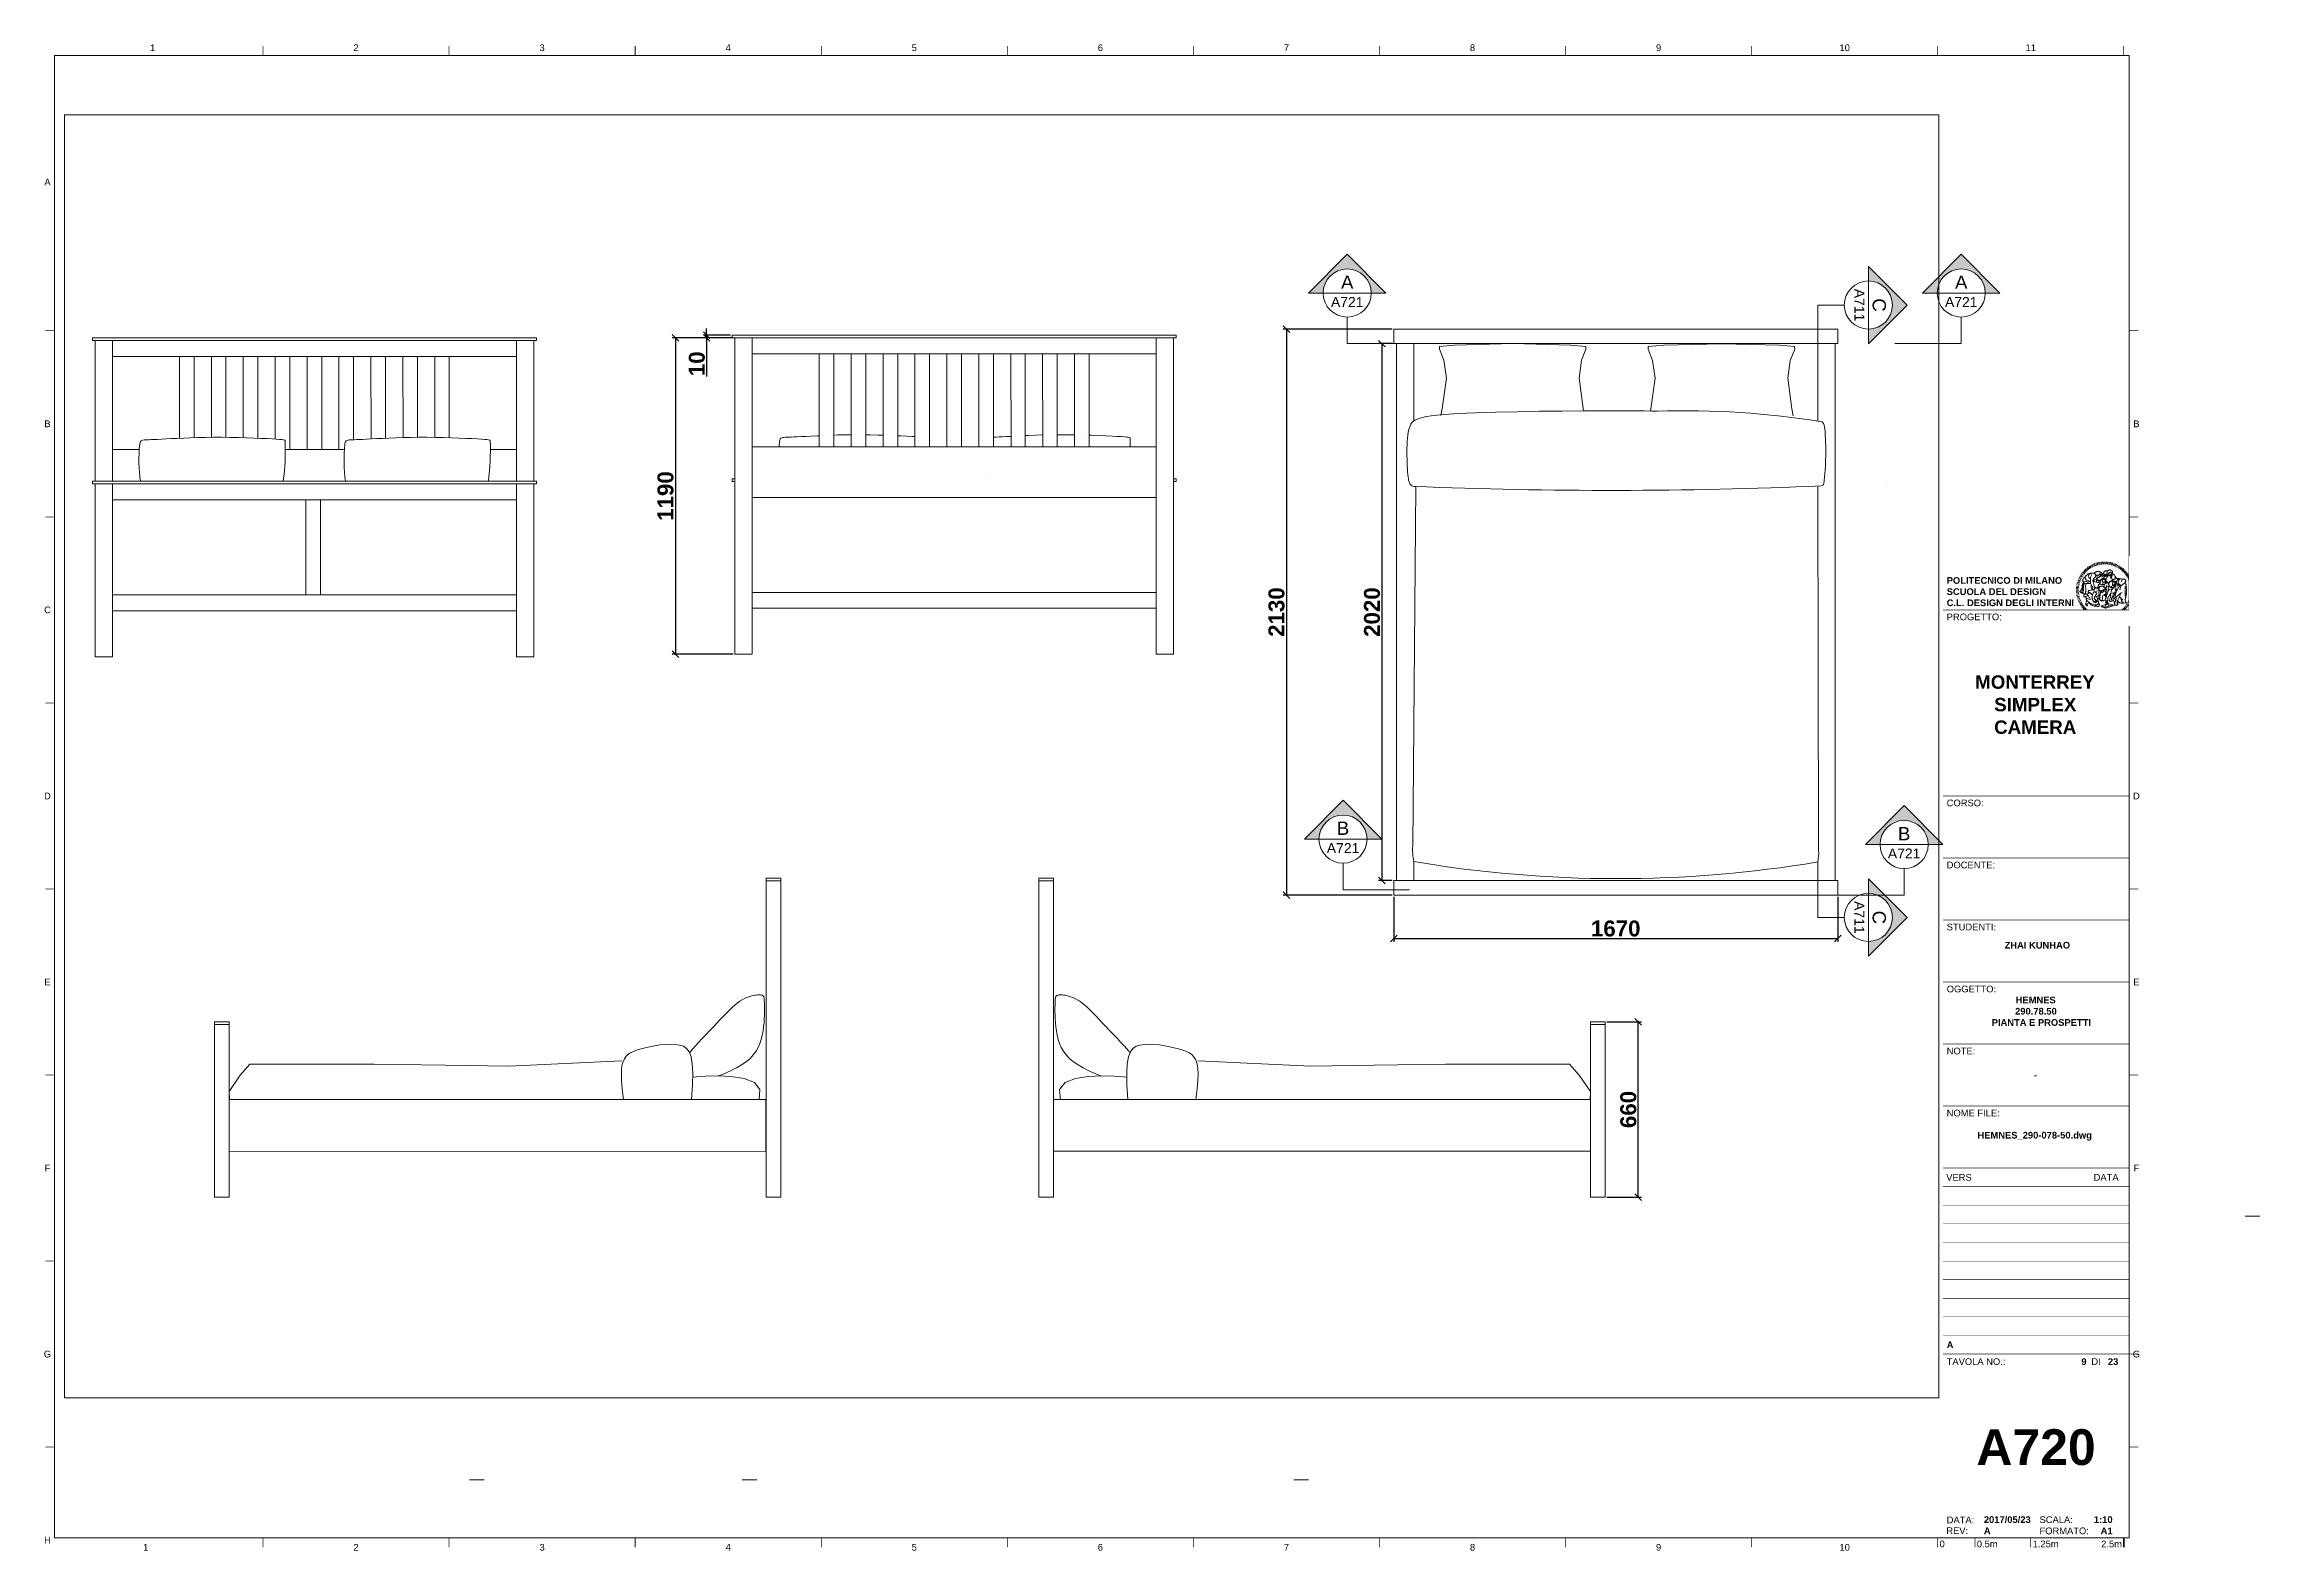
# Paper-space layout 'A720' of a CAD drawing. Header units: centimetres, sheet in millimetres. Extents: x 20 to 854, y 3 to 570.
import ezdxf
from ezdxf.enums import TextEntityAlignment as Align

# ---------------------------------------------------------------- set-up
doc = ezdxf.new("R2010")
doc.units = ezdxf.units.CM
doc.set_wipeout_variables(frame=1)
for name, color, linetype, lineweight in [('A-ANNO-DIMS', 1, 'Continuous', 18), ('A-ANNO-SYMB', 3, 'Continuous', 18), ('A-ELEV-MBE', 8, 'Continuous', 18), ('G-ANNO-LOGO', 3, 'Continuous', 18), ('G-ANNO-NPLT', 2, 'Continuous', 18), ('G-ANNO-TEXT', 3, 'Continuous', 18), ('G-ANNO-TTLB', 3, 'Continuous', 18)]:
    doc.layers.add(name, color=color, linetype=linetype, lineweight=lineweight)
doc.styles.add('ARIAL', font='arial.ttf')
doc.styles.add('ARIAL-BOLD', font='arialbd.ttf')
doc.styles.add('E-ARIAL', font='arial.ttf')
doc.dimstyles.new('ISO-25', dxfattribs={"dimtxt": 6, "dimasz": 2.5, "dimexe": 1.25, "dimexo": 0.625, "dimtad": 1, "dimlfac": 10, "dimtxsty": 'ARIAL-BOLD', "dimblk": 'OBLIQUE', "dimcen": 2.5, "dimclrt": 256, "dimadec": 0, "dimazin": 0, "dimtfac": 1, "dimtmove": 0, "dimatfit": 3, "dimfxl": 1, "dimarcsym": 0})

psp = doc.layouts.new('A720')

# ---------------------------------------------------------------- texts
at = {"layer": 'G-ANNO-TEXT', "style": 'ARIAL'}
for s, p in [('1', (61.2022, 568.7313)), ('2', (137.7134, 568.7313)), ('3', (207.7134, 568.7313)), ('4', (277.7134, 568.7313)), ('5', (347.7134, 568.7313)), ('6', (417.7134, 568.7313)), ('7', (487.7134, 568.7313)), ('8', (557.7134, 568.7313)), ('9', (627.7134, 568.7313)), ('10', (697.7134, 568.7313)), ('11', (767.7134, 568.7313)), ('A', (21.6334, 518.2045)), ('B', (21.6334, 427.2328)), ('B', (807.4695, 427.2328)), ('C', (21.6334, 357.2328)), ('D', (21.6334, 287.2328)), ('D', (807.4695, 287.2328)), ('E', (21.6334, 217.2328)), ('E', (807.4695, 217.2328)), ('F', (21.6334, 147.2328)), ('F', (807.4695, 147.2328)), ('G', (21.6334, 77.2328)), ('G', (807.4695, 77.2328)), ('H', (21.6334, 7.2328)), ('1', (58.6018, 4.5624)), ('2', (137.7134, 4.5624)), ('3', (207.7134, 4.5624)), ('4', (277.7134, 4.5624)), ('5', (347.7134, 4.5624)), ('6', (417.7134, 4.5624)), ('7', (487.7134, 4.5624)), ('8', (557.7134, 4.5624)), ('9', (627.7134, 4.5624)), ('10', (697.7134, 4.5624))]:
    psp.add_text(s, height=2.52, dxfattribs=at).set_placement(p, align=Align.MIDDLE_CENTER)

# ---------------------------------------------------------------- blocks, each defined once
blk = doc.blocks.new('SYMBOL')
at = {"layer": 'A-ANNO-SYMB', "linetype": 'Continuous', "lineweight": 20}
h = blk.add_hatch(color=256, dxfattribs=at)
h.dxf.hatch_style = 1
h.paths.add_polyline_path([(11.206, 4.948), (11.316, 4.948, -1), (11.678, 4.948), (11.788, 4.948), (11.497, 5.241)])
at = {"linetype": 'Continuous', "lineweight": 20}
blk.add_line((11.316, 4.948), (11.678, 4.948), dxfattribs=at)
at = {"layer": 'A-ANNO-SYMB', "linetype": 'Continuous', "lineweight": 20}
for p, q in [((11.206, 4.948), (11.497, 5.241)), ((11.788, 4.948), (11.497, 5.241)), ((11.316, 4.948), (11.206, 4.948)), ((11.678, 4.948), (11.788, 4.948))]:
    blk.add_line(p, q, dxfattribs=at)
blk.add_circle((11.497, 4.948), 0.181, dxfattribs=at)
for tag, p in [('TAVOLA', (11.497, 5.08)), ('SEZIONE', (11.497, 4.918))]:
    blk.add_attdef(tag, text='', height=0.1, dxfattribs=at).set_placement(p, align=Align.TOP_CENTER)
blk = doc.blocks.new('_Oblique')
at = {"color": 0, "linetype": 'ByBlock', "lineweight": -2}
blk.add_line((-0.5, -0.5), (0.5, 0.5), dxfattribs=at)
blk = doc.blocks.new('*D42')
at = {"layer": 'A-ANNO-DIMS', "color": 0, "lineweight": -2, "transparency": 16777216}
for p, q in [((527.45, 462.9), (486.44, 462.9)), ((487.69, 462.9), (487.69, 249.9)), ((527.45, 249.9), (486.44, 249.9))]:
    blk.add_line(p, q, dxfattribs=at)
at = {"layer": 'Defpoints', "color": 0, "transparency": 16777216}
for p in [(528.08, 462.9), (487.69, 249.9), (528.08, 249.9)]:
    blk.add_point(p, dxfattribs=at)
at = {"layer": 'A-ANNO-DIMS', "color": 0, "lineweight": -2, "transparency": 16777216, "xscale": 2.5, "yscale": 2.5, "zscale": 2.5}
for p, rotation in [((487.69, 462.9), 90), ((487.69, 249.9), 270)]:
    blk.add_blockref('_Oblique', p, dxfattribs=dict(at, rotation=rotation))
at = {"layer": 'A-ANNO-DIMS', "transparency": 16777216, "insert": (484, 356.4), "char_height": 6, "attachment_point": 5, "rotation": 90, "style": 'ARIAL-BOLD'}
blk.add_mtext('2130', dxfattribs=at)
blk = doc.blocks.new('*D43')
at = {"layer": 'A-ANNO-DIMS', "color": 0, "lineweight": -2, "transparency": 16777216}
for p, q in [((527.45, 457.4), (522.37, 457.4)), ((523.62, 457.4), (523.62, 255.4)), ((527.45, 255.4), (522.37, 255.4))]:
    blk.add_line(p, q, dxfattribs=at)
at = {"layer": 'Defpoints', "color": 0, "transparency": 16777216}
for p in [(528.08, 457.4), (523.62, 255.4), (528.08, 255.4)]:
    blk.add_point(p, dxfattribs=at)
at = {"layer": 'A-ANNO-DIMS', "color": 0, "lineweight": -2, "transparency": 16777216, "xscale": 2.5, "yscale": 2.5, "zscale": 2.5}
for p, rotation in [((523.62, 457.4), 90), ((523.62, 255.4), 270)]:
    blk.add_blockref('_Oblique', p, dxfattribs=dict(at, rotation=rotation))
at = {"layer": 'A-ANNO-DIMS', "transparency": 16777216, "insert": (519.93, 356.4), "char_height": 6, "attachment_point": 5, "rotation": 90, "style": 'ARIAL-BOLD'}
blk.add_mtext('2020', dxfattribs=at)
blk = doc.blocks.new('*D44')
at = {"layer": 'A-ANNO-DIMS', "color": 0, "lineweight": -2, "transparency": 16777216}
for p, q in [((528.08, 249.27), (528.08, 232.39)), ((695.08, 249.27), (695.08, 232.39)), ((528.08, 233.64), (695.08, 233.64))]:
    blk.add_line(p, q, dxfattribs=at)
at = {"layer": 'Defpoints', "color": 0, "transparency": 16777216}
for p in [(528.08, 249.9), (695.08, 249.9), (695.08, 233.64)]:
    blk.add_point(p, dxfattribs=at)
at = {"layer": 'A-ANNO-DIMS', "color": 0, "lineweight": -2, "transparency": 16777216, "xscale": 2.5, "yscale": 2.5, "zscale": 2.5, "rotation": 180}
blk.add_blockref('_Oblique', (528.08, 233.64), dxfattribs=at)
at = {"layer": 'A-ANNO-DIMS', "color": 0, "lineweight": -2, "transparency": 16777216, "xscale": 2.5, "yscale": 2.5, "zscale": 2.5}
blk.add_blockref('_Oblique', (695.08, 233.64), dxfattribs=at)
at = {"layer": 'A-ANNO-DIMS', "transparency": 16777216, "insert": (611.58, 237.33), "char_height": 6, "attachment_point": 5, "style": 'ARIAL-BOLD'}
blk.add_mtext('1670', dxfattribs=at)
blk = doc.blocks.new('*D45')
at = {"layer": 'A-ANNO-DIMS', "color": 0, "lineweight": -2, "transparency": 16777216}
for p, q in [((279.6, 459.57), (256.59, 459.57)), ((257.84, 459.57), (257.84, 340.57)), ((279.6, 340.57), (256.59, 340.57))]:
    blk.add_line(p, q, dxfattribs=at)
at = {"layer": 'Defpoints', "color": 0, "transparency": 16777216}
for p in [(280.22, 459.57), (257.84, 340.57), (280.22, 340.57)]:
    blk.add_point(p, dxfattribs=at)
at = {"layer": 'A-ANNO-DIMS', "color": 0, "lineweight": -2, "transparency": 16777216, "xscale": 2.5, "yscale": 2.5, "zscale": 2.5}
for p, rotation in [((257.84, 459.57), 90), ((257.84, 340.57), 270)]:
    blk.add_blockref('_Oblique', p, dxfattribs=dict(at, rotation=rotation))
at = {"layer": 'A-ANNO-DIMS', "transparency": 16777216, "insert": (254.15, 400.07), "char_height": 6, "attachment_point": 5, "rotation": 90, "style": 'ARIAL-BOLD'}
blk.add_mtext('1190', dxfattribs=at)
blk = doc.blocks.new('*D46')
at = {"layer": 'A-ANNO-DIMS', "color": 0, "lineweight": -2, "transparency": 16777216}
for p, q in [((278.6, 460.57), (268.36, 460.57)), ((278.6, 459.57), (268.36, 459.57)), ((269.61, 460.57), (269.61, 463.07)), ((269.61, 460.57), (269.61, 459.57)), ((269.61, 459.57), (269.61, 445.08))]:
    blk.add_line(p, q, dxfattribs=at)
at = {"layer": 'Defpoints', "color": 0, "transparency": 16777216}
for p in [(269.61, 459.57), (279.22, 460.57), (279.22, 459.57)]:
    blk.add_point(p, dxfattribs=at)
at = {"layer": 'A-ANNO-DIMS', "color": 0, "lineweight": -2, "transparency": 16777216, "xscale": 2.5, "yscale": 2.5, "zscale": 2.5}
for p, rotation in [((269.61, 460.57), 270), ((269.61, 459.57), 90)]:
    blk.add_blockref('_Oblique', p, dxfattribs=dict(at, rotation=rotation))
at = {"layer": 'A-ANNO-DIMS', "transparency": 16777216, "insert": (265.93, 449.82), "char_height": 6, "attachment_point": 5, "rotation": 90, "style": 'ARIAL-BOLD'}
blk.add_mtext('10', dxfattribs=at)
blk = doc.blocks.new('*U50')
at = {"layer": 'G-ANNO-TTLB'}
for points, const_width in [([(0, -2.5), (0, 0)], 0.18), ([(10, 0), (10, -2.5)], 0.18), ([(25, 0), (25, -2.5)], 0.18), ([(50, 0), (50, -2.5)], 0.48)]:
    blk.add_lwpolyline(points, dxfattribs=dict(at, const_width=const_width))
at = {"layer": 'G-ANNO-TEXT', "style": 'E-ARIAL'}
blk.add_text('0', height=1.8, dxfattribs=at).set_placement((1.2, -0.7), align=Align.TOP_CENTER)
for s, p in [('0.5m', (10.5, -2.5)), ('1.25m', (25.5, -2.5))]:
    blk.add_text(s, height=1.8, dxfattribs=at).set_placement(p)
blk.add_text('2.5m', height=1.8, dxfattribs=at).set_placement((49.5, -2.5), align=Align.RIGHT)
blk = doc.blocks.new('logoPolimi')
for p, q in [((-1.41, 1.91), (-1.28, 1.74)), ((-1.32, 1.97), (-1.2, 1.8)), ((-1.22, 2.03), (-1.11, 1.85)), ((-1.13, 2.09), (-1.03, 1.9)), ((-1.03, 2.14), (-0.94, 1.95)), ((-0.93, 2.18), (-0.84, 1.99)), ((-0.83, 2.22), (-0.75, 2.03)), ((-0.72, 2.26), (-0.66, 2.06)), ((-0.61, 2.29), (-0.56, 2.09)), ((-0.51, 2.32), (-0.46, 2.11)), ((-0.4, 2.34), (-0.36, 2.13)), ((-0.29, 2.35), (-0.26, 2.14)), ((-0.18, 2.36), (-0.16, 2.15)), ((-0.07, 2.37), (-0.06, 2.16)), ((0.04, 2.37), (0.04, 2.16)), ((0.15, 2.36), (0.14, 2.16)), ((0.26, 2.36), (0.24, 2.15)), ((0.37, 2.34), (0.34, 2.13)), ((0.48, 2.32), (0.44, 2.12)), ((0.59, 2.3), (0.54, 2.09)), ((0.69, 2.27), (0.63, 2.07)), ((0.8, 2.23), (0.73, 2.03)), ((0.9, 2.19), (0.82, 2)), ((1, 2.15), (0.91, 1.96)), ((1.1, 2.1), (1, 1.91)), ((1.2, 2.04), (1.09, 1.86)), ((1.29, 1.99), (1.18, 1.81)), ((1.38, 1.92), (1.26, 1.75)), ((1.47, 1.86), (1.34, 1.69)), ((-2.37, 0.12), (-2.16, 0.11)), ((-2.37, 0.01), (-2.16, 0.01)), ((-2.36, 0.23), (-2.15, 0.21)), ((-2.35, 0.34), (-2.14, 0.31)), ((-2.33, 0.45), (-2.12, 0.41)), ((-2.3, 0.55), (-2.1, 0.51)), ((-2.28, 0.66), (-2.07, 0.6)), ((-2.24, 0.77), (-2.04, 0.7)), ((-2.2, 0.87), (-2.01, 0.79)), ((-2.16, 0.97), (-1.97, 0.89)), ((-2.11, 1.07), (-1.93, 0.98)), ((-2.06, 1.17), (-1.88, 1.07)), ((-2.01, 1.26), (-1.83, 1.15)), ((-1.94, 1.36), (-1.77, 1.24)), ((-1.88, 1.45), (-1.71, 1.32)), ((-1.84, 0.03), (-1.82, 0.35)), ((-1.81, 1.53), (-1.65, 1.4)), ((-1.74, 1.61), (-1.58, 1.47)), ((-1.73, 0.59), (-1.73, 0.59)), ((-1.73, 0.59), (-1.73, 0.59)), ((-1.66, 1.69), (-1.51, 1.54)), ((-1.65, 0.57), (-1.65, 0.57)), ((-1.59, 1.12), (-1.59, 1.12)), ((-1.58, 1.77), (-1.44, 1.61)), ((-1.51, 0.55), (-1.51, 0.55)), ((-1.51, 0.55), (-1.51, 0.55)), ((-1.49, 1.84), (-1.36, 1.68)), ((-1.31, 0.79), (-1.21, 0.75)), ((-1.21, 0.75), (-1.31, 0.79)), ((-1.21, 0.75), (-1.31, 0.79)), ((-1.21, 0.75), (-1.21, 0.75)), ((-1.21, 0.75), (-1.21, 0.75)), ((-1.19, 0.76), (-1.19, 0.76)), ((-1.19, 0.76), (-1.19, 0.76)), ((-1.17, 0.99), (-1.18, 0.99)), ((-1.18, 0.99), (-1.17, 0.99)), ((-1.16, 0.57), (-1.16, 0.57)), ((-1.16, 0.57), (-1.16, 0.57)), ((-1.1, 0.01), (-0.99, 0.06)), ((-0.99, 0.06), (-1.1, 0.01)), ((-0.99, 0.06), (-1.1, 0.01)), ((-0.99, 0.06), (-0.99, 0.06)), ((-0.99, 0.06), (-0.99, 0.06)), ((-0.97, 0.79), (-0.98, 0.79)), ((-0.89, 0.84), (-0.97, 0.79)), ((-0.97, 0.79), (-0.89, 0.84)), ((-0.96, 1.41), (-0.96, 1.41)), ((-0.96, 1.41), (-0.96, 1.41)), ((-0.89, 0.84), (-0.82, 0.87)), ((-0.82, 0.87), (-0.89, 0.84)), ((-0.89, 0.84), (-0.82, 0.87)), ((-0.88, 0.83), (-0.89, 0.84)), ((-0.85, 1.39), (-0.85, 1.39)), ((-0.85, 1.39), (-0.85, 1.39)), ((-0.84, 0.14), (-0.84, 0.14)), ((-0.77, 1.08), (-0.78, 1.08)), ((-0.78, 1.08), (-0.77, 1.08)), ((-0.61, 1.12), (-0.77, 1.08)), ((-0.77, 1.08), (-0.61, 1.12)), ((-0.77, 1.08), (-0.61, 1.12)), ((-0.75, 1.3), (-0.76, 1.29)), ((-0.76, 1.29), (-0.75, 1.3)), ((-0.65, 0.99), (-0.7, 0.96)), ((-0.69, 0.18), (-0.68, 0.18)), ((-0.66, 0.93), (-0.66, 0.93)), ((-0.66, 0.93), (-0.64, 0.93)), ((-0.66, 0.93), (-0.66, 0.93)), ((-0.66, 0.93), (-0.66, 0.93)), ((-0.63, 1.01), (-0.63, 1.01)), ((-0.63, 1.01), (-0.62, 1.01)), ((-0.63, 0.66), (-0.63, 0.66)), ((-0.6, 1.12), (-0.61, 1.12)), ((-0.61, 1.12), (-0.6, 1.12)), ((-0.61, 1.12), (-0.6, 1.12)), ((-0.61, 0.86), (-0.57, 0.85)), ((-0.57, 0.85), (-0.61, 0.86)), ((-0.61, 0.86), (-0.57, 0.85)), ((-0.53, 1.08), (-0.6, 1.12)), ((-0.6, 1.12), (-0.6, 1.11)), ((-0.6, 1.12), (-0.53, 1.08)), ((-0.57, 0.8), (-0.59, 0.8)), ((-0.57, 0.85), (-0.53, 0.84)), ((-0.57, 0.85), (-0.57, 0.85)), ((-0.57, 0.85), (-0.57, 0.85)), ((-0.57, 0.85), (-0.53, 0.84)), ((-0.56, 0.29), (-0.49, 0.48)), ((-0.56, 0.14), (-0.56, 0.29)), ((-0.5, 0.11), (-0.56, 0.14)), ((-0.53, 0.84), (-0.51, 0.84)), ((-0.53, 0.84), (-0.51, 0.84)), ((-0.53, 0.84), (-0.53, 0.84)), ((-0.51, 0.11), (-0.51, 0.11)), ((-0.51, 0.11), (-0.51, 0.11)), ((-0.34, 0.33), (-0.5, 0.11)), ((-0.49, 0.48), (-0.41, 0.55)), ((-0.42, 0.8), (-0.47, 0.79)), ((-0.42, 0.8), (-0.47, 0.79)), ((-0.47, 0.79), (-0.45, 0.76)), ((-0.47, 0.79), (-0.45, 0.76)), ((-0.45, 1.14), (-0.42, 1.11)), ((-0.42, 1.26), (-0.36, 1.22)), ((-0.41, 0.55), (-0.34, 0.49)), ((-0.4, 1.37), (-0.38, 1.38)), ((-0.39, 1.37), (-0.4, 1.37)), ((-0.35, 1.33), (-0.4, 1.37)), ((-0.39, 1.24), (-0.4, 1.23)), ((-0.38, 1.14), (-0.38, 1.14)), ((-0.34, 0.49), (-0.09, 0.48)), ((-0.16, 0.32), (-0.34, 0.33)), ((-0.14, 0.32), (-0.31, 0.34)), ((-0.28, 1.3), (-0.29, 1.3)), ((-0.28, 1.3), (-0.28, 1.3)), ((-0.16, 1.24), (-0.16, 1.25)), ((-0.16, 1.25), (-0.16, 1.25)), ((-0.16, 0.49), (-0.14, 0.64)), ((-0.06, 0.27), (-0.16, 0.32)), ((-0.1, 0.88), (-0.09, 0.87)), ((-0.08, 1.37), (-0.08, 1.38)), ((-0.08, 1.23), (-0.05, 1.21)), ((-0.05, 1.21), (-0.08, 1.23)), ((-0.08, 1.23), (-0.05, 1.21)), ((-0.03, 0.26), (-0.06, 0.27)), ((-0.05, 1.21), (-0.04, 1.21)), ((-0.04, 1.21), (-0.05, 1.21)), ((-0.04, 1.21), (-0.04, 1.21)), ((-0.04, 1.21), (-0.04, 1.21)), ((-0.04, 0.48), (-0.03, 0.26)), ((0.03, 1.15), (0.03, 1.15)), ((0.03, 0.66), (0.03, 0.67)), ((0.07, 0.58), (0.07, 0.57)), ((0.1, 1.18), (0.1, 1.18)), ((0.1, 0.84), (0.1, 0.84)), ((0.13, 1.32), (0.17, 1.19)), ((0.14, 0.71), (0.34, 0.65)), ((0.31, 0.56), (0.17, 0.63)), ((0.27, 1.61), (0.27, 1.61)), ((0.27, 1.61), (0.27, 1.61)), ((0.27, 1.61), (0.27, 1.61)), ((0.29, 1.29), (0.29, 1.29)), ((0.29, 1.29), (0.29, 1.29)), ((0.29, 1.29), (0.29, 1.29)), ((0.29, 1.29), (0.29, 1.29)), ((0.33, 0.49), (0.34, 0.49)), ((0.33, 0.03), (0.35, 0.03)), ((0.33, 0.03), (0.35, 0.03)), ((0.34, 0.65), (0.34, 0.64)), ((0.35, 0.03), (0.57, 0.06)), ((0.35, 0.03), (0.57, 0.06)), ((0.35, 0.03), (0.35, 0.03)), ((0.35, 0.03), (0.35, 0.03)), ((0.38, 1.36), (0.37, 1.35)), ((0.38, 0.34), (0.37, 0.34)), ((0.38, 0.34), (0.38, 0.34)), ((0.43, 0.67), (0.39, 0.64)), ((0.49, 1.05), (0.51, 1.13)), ((0.51, 1.13), (0.49, 1.05)), ((0.49, 1.05), (0.51, 1.13)), ((0.51, 1.31), (0.5, 1.29)), ((0.51, 1.13), (0.52, 1.23)), ((0.52, 1.23), (0.51, 1.23)), ((0.51, 1.23), (0.52, 1.23)), ((0.52, 1.23), (0.51, 1.13)), ((0.51, 1.13), (0.52, 1.23)), ((0.52, 1.24), (0.6, 1.37)), ((0.52, 1.23), (0.6, 1.36)), ((0.6, 1.36), (0.52, 1.23)), ((0.52, 1.23), (0.52, 1.23)), ((0.52, 1.23), (0.52, 1.24)), ((0.52, 1.23), (0.52, 1.23)), ((0.55, 1.07), (0.53, 1.06)), ((0.53, 1.04), (0.53, 1.06)), ((0.53, 1.05), (0.53, 1.04)), ((0.54, 0.3), (0.63, 0.32)), ((0.54, -0.08), (0.61, 0.06)), ((0.61, 0.06), (0.54, -0.08)), ((0.54, -0.08), (0.61, 0.06)), ((0.56, 0.19), (0.59, 0.21)), ((0.57, 1.07), (0.57, 1.07)), ((0.57, 1.07), (0.57, 1.07)), ((0.57, 1.07), (0.57, 1.07)), ((0.57, 1.07), (0.57, 1.07)), ((0.57, 1.07), (0.57, 1.07)), ((0.57, 1.07), (0.57, 1.07)), ((0.57, 1.07), (0.57, 1.07)), ((0.58, 0.3), (0.59, 0.29)), ((0.59, 0.78), (0.59, 0.79)), ((0.59, 0.79), (0.59, 0.79)), ((0.59, 0.79), (0.59, 0.79)), ((0.59, 0.79), (0.59, 0.78)), ((0.61, 0.06), (0.6, 0.07)), ((0.6, 0.07), (0.61, 0.06)), ((0.61, 0.06), (0.61, 0.07)), ((0.62, 0.21), (0.65, 0.22)), ((0.64, 1.37), (0.65, 1.37)), ((0.69, 0.86), (0.68, 0.86)), ((0.68, 0.86), (0.69, 0.86)), ((0.68, 0.76), (0.68, 0.76)), ((0.76, 0.26), (0.76, 0.26)), ((0.82, 0.35), (0.84, 0.36)), ((0.82, 0.35), (0.82, 0.35)), ((0.84, 0.36), (0.84, 0.37)), ((0.85, 0.34), (1.05, 0.35)), ((0.93, 1.05), (0.93, 1.05)), ((0.93, 1.05), (0.93, 1.05)), ((0.93, 1.05), (0.93, 1.04)), ((0.93, 1.05), (0.93, 1.05)), ((0.97, 0.66), (0.96, 0.66)), ((1.01, 0.97), (0.98, 0.96)), ((1.17, 0.96), (1.17, 0.95)), ((1.17, 0.95), (1.17, 0.95)), ((1.34, 0.37), (1.26, 0.04)), ((1.27, 0.37), (1.27, 0.38)), ((1.28, 0.95), (1.28, 0.95)), ((1.37, 0.73), (1.46, 0.81)), ((1.41, 0.4), (1.41, 0.41)), ((1.56, 1.79), (1.42, 1.63)), ((1.64, 1.71), (1.49, 1.56)), ((1.49, 0.9), (1.57, 0.92)), ((1.72, 1.63), (1.56, 1.49)), ((1.67, 0.6), (1.57, 0.53)), ((1.79, 1.55), (1.63, 1.41)), ((1.86, 1.47), (1.7, 1.34)), ((1.93, 1.38), (1.76, 1.26)), ((1.99, 1.29), (1.81, 1.17)), ((2.05, 1.19), (1.87, 1.09)), ((2.1, 1.1), (1.92, 1)), ((2.15, 1), (1.96, 0.91)), ((2.19, 0.9), (2, 0.82)), ((2.23, 0.79), (2.04, 0.72)), ((2.27, 0.69), (2.07, 0.63)), ((2.3, 0.58), (2.09, 0.53)), ((2.32, 0.47), (2.12, 0.43)), ((2.34, 0.37), (2.13, 0.33)), ((2.36, 0.26), (2.15, 0.23)), ((2.37, 0.15), (2.16, 0.13)), ((2.37, 0.04), (2.16, 0.03)), ((-2.37, -0.1), (-2.16, -0.09)), ((-2.36, -0.21), (-2.15, -0.19)), ((-2.35, -0.32), (-2.14, -0.29)), ((-2.33, -0.43), (-2.12, -0.39)), ((-2.31, -0.54), (-2.1, -0.49)), ((-2.28, -0.65), (-2.08, -0.59)), ((-2.25, -0.75), (-2.05, -0.69)), ((-2.21, -0.86), (-2.02, -0.78)), ((-2.17, -0.96), (-1.98, -0.87)), ((-2.12, -1.06), (-1.93, -0.96)), ((-2.07, -1.16), (-1.89, -1.05)), ((-2.04, -0.15), (-1.97, -0.2)), ((-2.01, -1.25), (-1.84, -1.14)), ((-1.95, -1.34), (-1.78, -1.22)), ((-1.89, -1.43), (-1.72, -1.31)), ((-1.82, -1.52), (-1.66, -1.38)), ((-1.75, -1.6), (-1.59, -1.46)), ((-1.67, -1.68), (-1.52, -1.53)), ((-1.58, -0.12), (-1.6, -0.18)), ((-1.6, -0.18), (-1.58, -0.28)), ((-1.57, -0.54), (-1.59, -0.54)), ((-1.59, -0.54), (-1.59, -0.54)), ((-1.59, -1.76), (-1.45, -1.6)), ((-1.56, -0.32), (-1.56, -0.31)), ((-1.56, -0.31), (-1.56, -0.31)), ((-1.53, -0.65), (-1.53, -0.65)), ((-1.53, -0.65), (-1.53, -0.65)), ((-1.51, -1.83), (-1.37, -1.67)), ((-1.48, -0.86), (-1.48, -0.85)), ((-1.42, -0.37), (-1.42, -0.37)), ((-1.42, -1.9), (-1.29, -1.73)), ((-1.38, -0.46), (-1.38, -0.46)), ((-1.33, -1.96), (-1.21, -1.79)), ((-1.31, -0.24), (-1.31, -0.23)), ((-1.31, -0.23), (-1.31, -0.24)), ((-1.23, -0.19), (-1.23, -0.19)), ((-1.23, -0.19), (-1.23, -0.19)), ((-1.23, -0.19), (-1.23, -0.19)), ((-1.23, -0.19), (-1.23, -0.19)), ((-1.01, -0.39), (-1.02, -0.39)), ((-1.02, -0.39), (-1.01, -0.39)), ((-1.02, -0.7), (-1.02, -0.7)), ((-1.02, -0.7), (-1.02, -0.7)), ((-1.02, -0.7), (-1.02, -0.7)), ((-0.79, -0.51), (-0.83, -0.58)), ((-0.83, -0.58), (-0.79, -0.51)), ((-0.83, -0.58), (-0.79, -0.51)), ((-0.78, -1.05), (-0.83, -0.94)), ((-0.83, -0.94), (-0.78, -1.05)), ((-0.83, -0.94), (-0.83, -0.94)), ((-0.83, -0.94), (-0.78, -1.05)), ((-0.82, -1.23), (-0.82, -1.23)), ((-0.82, -1.23), (-0.77, -1.23)), ((-0.77, -1.23), (-0.82, -1.23)), ((-0.82, -1.23), (-0.82, -1.23)), ((-0.77, -1.23), (-0.82, -1.23)), ((-0.75, -0.96), (-0.8, -0.89)), ((-0.8, -0.89), (-0.79, -0.92)), ((-0.79, -0.92), (-0.8, -0.89)), ((-0.8, -0.89), (-0.75, -0.96)), ((-0.79, -0.92), (-0.8, -0.89)), ((-0.8, -0.89), (-0.8, -0.89)), ((-0.8, -0.89), (-0.75, -0.96)), ((-0.79, -0.92), (-0.78, -0.95)), ((-0.78, -0.95), (-0.79, -0.92)), ((-0.78, -0.95), (-0.79, -0.92)), ((-0.77, -0.49), (-0.78, -0.48)), ((-0.78, -0.48), (-0.77, -0.49)), ((-0.78, -0.95), (-0.76, -1)), ((-0.76, -1), (-0.78, -0.95)), ((-0.76, -1), (-0.78, -0.95)), ((-0.71, -0.89), (-0.75, -0.87)), ((-0.75, -0.87), (-0.71, -0.89)), ((-0.75, -0.87), (-0.71, -0.89)), ((-0.72, -1.01), (-0.75, -0.96)), ((-0.75, -0.96), (-0.72, -1.01)), ((-0.75, -0.96), (-0.72, -1.01)), ((-0.64, -0.93), (-0.71, -0.89)), ((-0.71, -0.89), (-0.64, -0.93)), ((-0.71, -0.89), (-0.64, -0.93)), ((-0.66, -0.53), (-0.66, -0.53)), ((-0.66, -0.53), (-0.66, -0.53)), ((-0.66, -0.53), (-0.66, -0.53)), ((-0.39, -0.81), (-0.51, -0.69)), ((-0.51, -1.04), (-0.5, -1.04)), ((-0.48, -0.42), (-0.48, -0.42)), ((-0.48, -0.42), (-0.48, -0.42)), ((-0.48, -0.42), (-0.48, -0.42)), ((-0.41, -0.51), (-0.41, -0.51)), ((-0.38, -0.05), (-0.39, -0.12)), ((-0.39, -0.12), (-0.37, -0.1)), ((-0.35, -0.14), (-0.37, -0.08)), ((-0.37, -0.09), (-0.37, -0.09)), ((-0.33, -0.12), (-0.35, -0.14)), ((-0.32, -0.14), (-0.35, -0.14)), ((-0.35, -0.18), (-0.34, -0.22)), ((-0.34, -0.08), (-0.29, -0.16)), ((-0.34, -0.22), (-0.34, -0.22)), ((-0.27, -0.17), (-0.32, -0.14)), ((-0.25, -0.91), (-0.26, -0.9)), ((-0.26, -1.29), (0.1, -1.2)), ((0.1, -1.2), (-0.26, -1.29)), ((0.08, -1.4), (-0.26, -1.29)), ((-0.26, -1.29), (0.08, -1.4)), ((-0.26, -1.38), (-0.26, -1.29)), ((-0.26, -1.29), (-0.26, -1.29)), ((-0.26, -1.29), (-0.26, -1.38)), ((-0.26, -1.29), (0.08, -1.4)), ((-0.26, -1.29), (-0.26, -1.29)), ((0.08, -1.49), (-0.26, -1.38)), ((-0.26, -1.38), (0.09, -1.49)), ((-0.14, -0.15), (-0.16, -0.13)), ((-0.11, -0.04), (-0.12, -0.05)), ((-0.04, -0.41), (-0.01, -0.44)), ((-0.01, -0.44), (-0.04, -0.41)), ((-0.04, -0.41), (-0.01, -0.44)), ((0.07, -0.84), (0.07, -0.84)), ((0.07, -0.84), (0.07, -0.84)), ((0.1, -1.2), (0.08, -1.32)), ((0.08, -1.32), (0.13, -1.2)), ((0.08, -1.4), (0.72, -1.22)), ((0.72, -1.22), (0.08, -1.4)), ((0.08, -1.4), (0.72, -1.22)), ((0.72, -1.31), (0.08, -1.49)), ((0.08, -1.44), (0.08, -1.4)), ((0.08, -1.4), (0.08, -1.44)), ((0.08, -1.4), (0.08, -1.49)), ((0.08, -1.49), (0.08, -1.44)), ((0.08, -1.44), (0.08, -1.44)), ((0.08, -1.44), (0.08, -1.45)), ((0.08, -1.45), (0.08, -1.46)), ((0.08, -1.46), (0.08, -1.49)), ((0.1, -1.01), (0.09, -0.86)), ((0.1, -1.01), (0.09, -0.86)), ((0.09, -1.49), (0.72, -1.31)), ((0.1, -1.2), (0.12, -1.04)), ((0.12, -1.04), (0.1, -1.2)), ((0.13, -1.2), (0.1, -1.2)), ((0.1, -1.2), (0.13, -1.2)), ((0.13, -1.2), (0.1, -1.2)), ((0.1, -1.2), (0.1, -1.2)), ((0.11, -0.44), (0.11, -0.44)), ((0.11, -0.44), (0.11, -0.44)), ((0.12, -0.21), (0.12, -0.21)), ((0.12, -0.21), (0.12, -0.21)), ((0.12, -0.21), (0.12, -0.21)), ((0.12, -0.21), (0.12, -0.21)), ((0.12, -0.21), (0.12, -0.21)), ((0.12, -0.21), (0.12, -0.21)), ((0.12, -0.21), (0.12, -0.21)), ((0.12, -0.21), (0.12, -0.21)), ((0.12, -0.21), (0.12, -0.21)), ((0.12, -0.21), (0.12, -0.21)), ((0.12, -0.21), (0.12, -0.21)), ((0.12, -0.21), (0.12, -0.21)), ((0.12, -0.21), (0.12, -0.21)), ((0.12, -0.56), (0.14, -0.53)), ((0.14, -0.53), (0.12, -0.56)), ((0.12, -0.56), (0.14, -0.53)), ((0.12, -1.04), (0.12, -1.04)), ((0.12, -1.04), (0.12, -1.04)), ((0.12, -1.04), (0.12, -1.04)), ((0.21, -0.99), (0.13, -1.2)), ((0.13, -1.2), (0.21, -0.99)), ((0.36, -1.14), (0.13, -1.2)), ((0.13, -1.2), (0.26, -1.17)), ((0.14, -0.53), (0.16, -0.49)), ((0.16, -0.49), (0.14, -0.53)), ((0.14, -0.53), (0.16, -0.49)), ((0.16, -0.49), (0.16, -0.49)), ((0.16, -0.49), (0.16, -0.49)), ((0.28, -1.19), (0.21, -0.99)), ((0.21, -0.99), (0.31, -1.27)), ((0.24, -0.17), (0.24, -0.16)), ((0.24, -0.16), (0.24, -0.17)), ((0.25, -0.84), (0.25, -0.88)), ((0.25, -0.88), (0.25, -0.84)), ((0.25, -0.88), (0.25, -0.84)), ((0.25, -0.88), (0.29, -1.17)), ((0.26, -0.88), (0.25, -0.88)), ((0.31, -1.27), (0.25, -0.88)), ((0.26, -1.17), (0.28, -1.16)), ((0.28, -1.16), (0.36, -1.14)), ((0.29, -1.17), (0.28, -1.19)), ((0.36, -1.14), (0.72, -1.22)), ((0.72, -1.22), (0.36, -1.14)), ((0.49, -0.31), (0.49, -0.31)), ((0.49, -0.31), (0.49, -0.31)), ((0.5, -0.27), (0.5, -0.27)), ((0.51, -0.27), (0.51, -0.27)), ((0.72, -0.81), (0.75, -0.89)), ((0.72, -1.22), (0.72, -1.31)), ((0.72, -1.31), (0.72, -1.22)), ((0.74, -0.23), (0.74, -0.23)), ((0.74, -0.23), (0.75, -0.24)), ((0.75, -0.23), (0.75, -0.23)), ((0.86, -0.25), (0.82, -0.34)), ((0.87, -0.22), (0.86, -0.23)), ((0.87, -0.22), (0.86, -0.25)), ((0.96, -0.58), (0.96, -0.57)), ((1.05, -1.05), (1.04, -1.05)), ((1.28, -2), (1.17, -1.82)), ((1.37, -1.93), (1.25, -1.76)), ((1.31, -0.27), (1.3, -0.26)), ((1.3, -0.26), (1.3, -0.26)), ((1.3, -0.26), (1.3, -0.26)), ((1.3, -0.26), (1.31, -0.27)), ((1.3, -0.26), (1.3, -0.26)), ((1.46, -1.87), (1.33, -1.7)), ((1.54, -1.8), (1.41, -1.64)), ((1.63, -1.72), (1.48, -1.57)), ((1.71, -1.65), (1.55, -1.5)), ((1.78, -1.57), (1.62, -1.43)), ((1.85, -1.48), (1.69, -1.35)), ((1.92, -1.39), (1.75, -1.27)), ((1.98, -1.3), (1.81, -1.19)), ((2.04, -1.21), (1.86, -1.1)), ((2.09, -1.11), (1.91, -1.01)), ((2.14, -1.01), (1.95, -0.92)), ((2.19, -0.91), (1.99, -0.83)), ((2.23, -0.81), (2.03, -0.74)), ((2.26, -0.7), (2.06, -0.64)), ((2.29, -0.6), (2.09, -0.55)), ((2.32, -0.49), (2.11, -0.45)), ((2.34, -0.38), (2.13, -0.35)), ((2.35, -0.27), (2.15, -0.25)), ((2.37, -0.08), (2.16, -0.07)), ((2.36, -0.16), (2.16, -0.15)), ((-1.24, -2.02), (-1.13, -1.84)), ((-1.14, -2.08), (-1.04, -1.89)), ((-1.04, -2.13), (-0.95, -1.94)), ((-0.94, -2.18), (-0.86, -1.98)), ((-0.84, -2.22), (-0.77, -2.02)), ((-0.74, -2.25), (-0.67, -2.05)), ((-0.63, -2.29), (-0.57, -2.08)), ((-0.52, -2.31), (-0.48, -2.11)), ((-0.42, -2.33), (-0.38, -2.13)), ((-0.31, -2.35), (-0.28, -2.14)), ((-0.2, -2.36), (-0.18, -2.15)), ((-0.09, -2.37), (-0.08, -2.16)), ((0.03, -2.37), (0.02, -2.16)), ((0.14, -2.37), (0.12, -2.16)), ((0.25, -2.36), (0.22, -2.15)), ((0.35, -2.34), (0.32, -2.14)), ((0.46, -2.32), (0.42, -2.12)), ((0.57, -2.3), (0.52, -2.1)), ((0.68, -2.27), (0.62, -2.07)), ((0.78, -2.24), (0.71, -2.04)), ((0.89, -2.2), (0.81, -2)), ((0.99, -2.15), (0.9, -1.96)), ((1.09, -2.11), (0.99, -1.92)), ((1.19, -2.05), (1.08, -1.87))]:
    blk.add_line(p, q)
for points in [[(-1.9, 0.12), (-1.94, 0.02), (-2.05, -0.09), (-2.05, -0.09)], [(-1.86, 0.38), (-1.86, 0.38), (-1.87, 0.19), (-1.9, 0.12)], [(-1.76, 0.6), (-1.76, 0.6), (-1.84, 0.57), (-1.86, 0.38)], [(-1.86, -0.04), (-1.84, 0.02), (-1.84, 0.03), (-1.84, 0.03)], [(-1.82, 0.78), (-1.83, 0.8), (-1.85, 0.86), (-1.83, 0.88)], [(-1.82, 0.78), (-1.83, 0.8), (-1.85, 0.86), (-1.83, 0.88)], [(-1.83, 0.88), (-1.81, 0.9), (-1.76, 0.96), (-1.76, 0.96)], [(-1.83, 0.88), (-1.81, 0.9), (-1.76, 0.96), (-1.76, 0.96)], [(-1.76, 0.6), (-1.83, 0.7), (-1.78, 0.74), (-1.78, 0.74)], [(-1.78, 0.74), (-1.79, 0.74), (-1.83, 0.7), (-1.76, 0.6)], [(-1.78, 0.74), (-1.8, 0.76), (-1.81, 0.78), (-1.82, 0.78)], [(-1.78, 0.74), (-1.8, 0.76), (-1.81, 0.78), (-1.82, 0.78)], [(-1.82, 0.35), (-1.81, 0.5), (-1.73, 0.59), (-1.73, 0.59)], [(-1.82, -0.19), (-1.73, -0.07), (-1.75, 0.14), (-1.75, 0.3)], [(-1.75, 0.33), (-1.75, 0.17), (-1.73, -0.05), (-1.8, -0.17)], [(-1.78, 0.74), (-1.75, 0.72), (-1.72, 0.69), (-1.68, 0.7)], [(-1.68, 0.7), (-1.72, 0.69), (-1.75, 0.72), (-1.78, 0.74)], [(-1.68, 0.7), (-1.72, 0.69), (-1.75, 0.72), (-1.78, 0.74)], [(-1.78, 0.74), (-1.78, 0.74), (-1.78, 0.74), (-1.78, 0.74)], [(-1.76, 0.96), (-1.68, 1.1), (-1.59, 1.12), (-1.59, 1.12)], [(-1.76, 0.96), (-1.68, 1.1), (-1.6, 1.12), (-1.6, 1.12)], [(-1.73, 0.59), (-1.74, 0.59), (-1.75, 0.6), (-1.76, 0.6)], [(-1.73, 0.59), (-1.74, 0.59), (-1.75, 0.6), (-1.76, 0.6)], [(-1.75, 0.3), (-1.76, 0.47), (-1.65, 0.57), (-1.65, 0.57)], [(-1.65, 0.57), (-1.65, 0.57), (-1.76, 0.5), (-1.75, 0.33)], [(-1.65, 0.57), (-1.68, 0.58), (-1.7, 0.58), (-1.73, 0.59)], [(-1.65, 0.57), (-1.68, 0.58), (-1.7, 0.58), (-1.73, 0.59)], [(-1.5, 0.71), (-1.53, 0.74), (-1.61, 0.71), (-1.68, 0.7)], [(-1.68, 0.7), (-1.61, 0.71), (-1.53, 0.73), (-1.5, 0.71)], [(-1.5, 0.71), (-1.53, 0.73), (-1.61, 0.71), (-1.68, 0.7)], [(-1.51, 0.55), (-1.56, 0.56), (-1.61, 0.56), (-1.65, 0.57)], [(-1.65, 0.57), (-1.61, 0.56), (-1.56, 0.56), (-1.51, 0.55)], [(-1.51, 0.55), (-1.56, 0.56), (-1.61, 0.56), (-1.65, 0.57)], [(-1.59, 1.12), (-1.6, 1.06), (-1.61, 0.99), (-1.61, 0.97)], [(-1.61, 0.97), (-1.61, 0.99), (-1.6, 1.06), (-1.59, 1.12)], [(-1.61, 0.97), (-1.61, 0.99), (-1.6, 1.06), (-1.59, 1.12)], [(-1.61, 0.97), (-1.61, 0.95), (-1.56, 0.88), (-1.54, 0.87)], [(-1.54, 0.87), (-1.56, 0.88), (-1.61, 0.95), (-1.61, 0.97)], [(-1.54, 0.87), (-1.56, 0.88), (-1.61, 0.96), (-1.61, 0.97)], [(-1.59, 1.12), (-1.59, 1.13), (-1.59, 1.15), (-1.58, 1.16)], [(-1.59, 1.12), (-1.59, 1.13), (-1.59, 1.15), (-1.58, 1.16)], [(-1.58, 1.16), (-1.57, 1.21), (-1.52, 1.23), (-1.49, 1.25)], [(-1.58, 1.16), (-1.57, 1.21), (-1.52, 1.23), (-1.49, 1.25)], [(-1.58, 0.36), (-1.58, 0.48), (-1.51, 0.55), (-1.51, 0.55)], [(-1.51, 0.55), (-1.51, 0.55), (-1.58, 0.48), (-1.58, 0.36)], [(-1.51, 0.55), (-1.51, 0.55), (-1.58, 0.48), (-1.58, 0.36)], [(-1.55, 0.04), (-1.55, 0.08), (-1.58, 0.25), (-1.58, 0.36)], [(-1.58, 0.36), (-1.58, 0.25), (-1.55, 0.08), (-1.55, 0.04)], [(-1.58, 0.36), (-1.58, 0.25), (-1.55, 0.08), (-1.55, 0.04)], [(-1.58, -0.12), (-1.57, -0.06), (-1.55, 0.02), (-1.55, 0.04)], [(-1.55, 0.04), (-1.55, 0.02), (-1.57, -0.06), (-1.58, -0.12)], [(-1.55, 0.04), (-1.55, 0.02), (-1.56, -0.04), (-1.57, -0.1)], [(-1.54, 0.87), (-1.52, 0.85), (-1.47, 0.83), (-1.44, 0.83)], [(-1.44, 0.83), (-1.47, 0.83), (-1.52, 0.85), (-1.54, 0.87)], [(-1.45, 0.83), (-1.47, 0.83), (-1.52, 0.85), (-1.54, 0.87)], [(-1.51, 0.55), (-1.33, 0.54), (-1.16, 0.57), (-1.16, 0.57)], [(-1.16, 0.57), (-1.16, 0.57), (-1.33, 0.54), (-1.51, 0.55)], [(-1.16, 0.57), (-1.16, 0.57), (-1.33, 0.54), (-1.51, 0.55)], [(-1.5, 0.71), (-1.46, 0.68), (-1.4, 0.62), (-1.33, 0.66)], [(-1.33, 0.66), (-1.4, 0.62), (-1.46, 0.68), (-1.5, 0.71)], [(-1.33, 0.66), (-1.4, 0.62), (-1.46, 0.68), (-1.5, 0.71)], [(-1.49, 1.25), (-1.46, 1.26), (-1.42, 1.33), (-1.39, 1.36)], [(-1.49, 1.25), (-1.46, 1.27), (-1.43, 1.34), (-1.39, 1.36)], [(-1.31, 0.79), (-1.33, 0.79), (-1.42, 0.83), (-1.45, 0.83)], [(-1.44, 0.83), (-1.42, 0.83), (-1.33, 0.79), (-1.31, 0.79)], [(-1.31, 0.79), (-1.33, 0.79), (-1.42, 0.83), (-1.44, 0.83)], [(-1.35, 1.1), (-1.4, 1.17), (-1.36, 1.23), (-1.29, 1.31)], [(-1.29, 1.31), (-1.36, 1.23), (-1.4, 1.17), (-1.35, 1.1)], [(-1.35, 1.1), (-1.4, 1.17), (-1.36, 1.23), (-1.29, 1.31)], [(-1.39, 1.36), (-1.35, 1.38), (-1.26, 1.4), (-1.19, 1.41)], [(-1.39, 1.36), (-1.35, 1.38), (-1.26, 1.4), (-1.19, 1.41)], [(-1.18, 0.99), (-1.24, 0.97), (-1.3, 1.03), (-1.35, 1.1)], [(-1.35, 1.1), (-1.3, 1.03), (-1.24, 0.97), (-1.18, 0.99)], [(-1.18, 1), (-1.24, 0.97), (-1.3, 1.03), (-1.35, 1.1)], [(-1.33, 0.66), (-1.28, 0.7), (-1.23, 0.73), (-1.21, 0.75)], [(-1.21, 0.75), (-1.23, 0.73), (-1.28, 0.7), (-1.33, 0.66)], [(-1.21, 0.75), (-1.23, 0.73), (-1.28, 0.7), (-1.33, 0.66)], [(-1.29, 1.31), (-1.22, 1.39), (-1.01, 1.41), (-0.96, 1.41)], [(-0.96, 1.41), (-1.01, 1.41), (-1.22, 1.39), (-1.29, 1.31)], [(-1.29, 1.31), (-1.22, 1.39), (-1.01, 1.41), (-0.96, 1.41)], [(-1.24, -0.02), (-1.21, -0.01), (-1.1, 0.01), (-1.1, 0.01)], [(-1.1, 0.01), (-1.1, 0.01), (-1.21, -0.01), (-1.24, -0.02)], [(-1.1, 0.01), (-1.1, 0.01), (-1.21, -0.01), (-1.24, -0.02)], [(-1.21, 0.75), (-1.2, 0.75), (-1.19, 0.76), (-1.19, 0.76)], [(-1.19, 0.76), (-1.19, 0.76), (-1.2, 0.75), (-1.21, 0.75)], [(-1.19, 0.76), (-1.19, 0.76), (-1.2, 0.76), (-1.21, 0.75)], [(-1.19, 1.41), (-1.11, 1.43), (-0.97, 1.41), (-0.97, 1.41)], [(-1.19, 1.41), (-1.12, 1.43), (-0.98, 1.41), (-0.98, 1.41)], [(-1.19, 0.76), (-1.19, 0.77), (-1.18, 0.78), (-1.18, 0.79)], [(-1.18, 0.79), (-1.18, 0.78), (-1.19, 0.77), (-1.19, 0.76)], [(-1.19, 0.76), (-1.19, 0.77), (-1.19, 0.78), (-1.18, 0.79)], [(-1.18, 0.68), (-1.18, 0.68), (-1.19, 0.71), (-1.19, 0.76)], [(-1.19, 0.76), (-1.19, 0.71), (-1.18, 0.68), (-1.18, 0.68)], [(-1.18, 0.68), (-1.18, 0.68), (-1.19, 0.71), (-1.19, 0.76)], [(-1.18, 0.97), (-1.18, 0.97), (-1.18, 0.98), (-1.17, 0.99)], [(-1.17, 0.99), (-1.18, 0.98), (-1.18, 0.97), (-1.18, 0.97)], [(-1.18, 0.97), (-1.18, 0.97), (-1.18, 0.98), (-1.17, 0.99)], [(-1.18, 0.79), (-1.17, 0.86), (-1.18, 0.95), (-1.18, 0.97)], [(-1.18, 0.97), (-1.18, 0.95), (-1.17, 0.86), (-1.18, 0.79)], [(-1.18, 0.79), (-1.17, 0.86), (-1.18, 0.95), (-1.18, 0.97)], [(-1.16, 0.57), (-1.17, 0.6), (-1.18, 0.64), (-1.18, 0.68)], [(-1.18, 0.68), (-1.18, 0.64), (-1.17, 0.6), (-1.16, 0.57)], [(-1.16, 0.57), (-1.17, 0.6), (-1.18, 0.64), (-1.18, 0.68)], [(-1.17, 0.99), (-1.17, 1.03), (-1.16, 1.09), (-1.14, 1.13)], [(-1.09, 0.42), (-1.1, 0.44), (-1.14, 0.48), (-1.16, 0.57)], [(-1.16, 0.57), (-1.14, 0.48), (-1.1, 0.44), (-1.09, 0.42)], [(-1.09, 0.42), (-1.1, 0.44), (-1.14, 0.48), (-1.16, 0.57)], [(-1.14, 1.13), (-1.12, 1.18), (-1.05, 1.31), (-1.05, 1.31)], [(-1.12, 0.46), (-1.12, 0.46), (-1.13, 0.38), (-1.11, 0.26)], [(-1.11, 0.26), (-1.08, 0.14), (-1.05, 0.03), (-1.05, 0.03)], [(-1.02, 0.32), (-1.02, 0.32), (-1.08, 0.4), (-1.09, 0.42)], [(-1.09, 0.42), (-1.08, 0.4), (-1.02, 0.32), (-1.02, 0.32)], [(-1.02, 0.32), (-1.02, 0.32), (-1.08, 0.4), (-1.09, 0.42)], [(-0.98, 0.2), (-0.98, 0.21), (-1.02, 0.32), (-1.02, 0.32)], [(-1.02, 0.32), (-1.02, 0.32), (-0.98, 0.21), (-0.98, 0.2)], [(-0.98, 0.2), (-0.98, 0.21), (-1.02, 0.32), (-1.02, 0.32)], [(-1.01, 0.12), (-1, 0.16), (-0.98, 0.19), (-0.98, 0.2)], [(-0.98, 0.2), (-0.98, 0.19), (-1, 0.16), (-1.01, 0.12)], [(-1.01, 0.12), (-1, 0.16), (-0.98, 0.19), (-0.98, 0.2)], [(-0.99, 0.06), (-1, 0.07), (-1.01, 0.1), (-1.01, 0.12)], [(-1.01, 0.12), (-1.01, 0.1), (-1, 0.07), (-0.99, 0.06)], [(-0.99, 0.06), (-1, 0.07), (-1.01, 0.1), (-1.01, 0.12)], [(-0.99, 0.06), (-0.99, 0.06), (-0.99, 0.06), (-0.98, 0.05)], [(-0.98, 0.05), (-0.99, 0.06), (-0.99, 0.06), (-0.99, 0.06)], [(-0.99, 0.05), (-0.99, 0.06), (-0.99, 0.06), (-0.99, 0.06)], [(-0.95, 0.02), (-0.96, 0.03), (-0.97, 0.04), (-0.99, 0.05)], [(-0.98, 1.41), (-0.98, 1.41), (-0.97, 1.41), (-0.96, 1.41)], [(-0.98, 0.81), (-0.94, 0.85), (-0.92, 0.93), (-0.91, 0.97)], [(-0.91, 0.97), (-0.92, 0.93), (-0.94, 0.85), (-0.98, 0.81)], [(-0.91, 0.97), (-0.92, 0.93), (-0.94, 0.85), (-0.98, 0.81)], [(-0.98, 0.79), (-0.98, 0.81), (-0.98, 0.81), (-0.98, 0.81)], [(-0.98, 0.81), (-0.98, 0.81), (-0.98, 0.81), (-0.98, 0.79)], [(-0.98, 0.81), (-0.98, 0.81), (-0.98, 0.81), (-0.98, 0.79)], [(-0.98, 0.79), (-0.98, 0.79), (-0.98, 0.78), (-0.97, 0.77)], [(-0.98, 0.79), (-0.98, 0.79), (-0.98, 0.78), (-0.97, 0.77)], [(-0.98, 0.05), (-0.97, 0.04), (-0.96, 0.03), (-0.95, 0.02)], [(-0.95, 0.02), (-0.96, 0.03), (-0.97, 0.04), (-0.98, 0.05)], [(-0.97, 1.41), (-0.97, 1.41), (-0.97, 1.41), (-0.96, 1.41)], [(-0.97, 0.77), (-0.96, 0.74), (-0.91, 0.64), (-0.91, 0.57)], [(-0.97, 0.77), (-0.96, 0.74), (-0.91, 0.64), (-0.91, 0.57)], [(-0.96, 1.41), (-0.94, 1.41), (-0.9, 1.41), (-0.85, 1.39)], [(-0.96, 1.41), (-0.94, 1.41), (-0.9, 1.41), (-0.85, 1.39)], [(-0.95, 0.02), (-0.94, 0.01), (-0.92, 0.01), (-0.9, 0.01)], [(-0.9, 0.01), (-0.92, 0.01), (-0.94, 0.01), (-0.95, 0.02)], [(-0.91, 0.01), (-0.92, 0.01), (-0.94, 0.01), (-0.95, 0.02)], [(-0.91, 0.97), (-0.89, 1), (-0.87, 1.01), (-0.84, 1.02)], [(-0.84, 1.02), (-0.87, 1.01), (-0.89, 1), (-0.91, 0.97)], [(-0.84, 1.02), (-0.87, 1.01), (-0.89, 1.01), (-0.91, 0.97)], [(-0.91, 0.57), (-0.91, 0.5), (-0.9, 0.43), (-0.88, 0.37)], [(-0.91, 0.57), (-0.91, 0.5), (-0.9, 0.43), (-0.88, 0.37)], [(-0.87, 0.03), (-0.87, 0.03), (-0.89, 0.01), (-0.91, 0.01)], [(-0.9, 0.01), (-0.89, 0.01), (-0.87, 0.03), (-0.87, 0.03)], [(-0.87, 0.03), (-0.87, 0.03), (-0.89, 0.01), (-0.9, 0.01)], [(-0.88, 0.84), (-0.88, 0.84), (-0.89, 0.79), (-0.88, 0.77)], [(-0.88, 0.77), (-0.89, 0.79), (-0.88, 0.83), (-0.88, 0.83)], [(-0.74, 0.66), (-0.85, 0.67), (-0.88, 0.77), (-0.88, 0.77)], [(-0.88, 0.77), (-0.88, 0.77), (-0.85, 0.67), (-0.74, 0.66)], [(-0.88, 0.37), (-0.86, 0.32), (-0.83, 0.25), (-0.82, 0.25)], [(-0.88, 0.37), (-0.86, 0.32), (-0.83, 0.25), (-0.82, 0.25)], [(-0.87, 0.03), (-0.86, 0.03), (-0.86, 0.05), (-0.86, 0.06)], [(-0.86, 0.06), (-0.86, 0.05), (-0.86, 0.03), (-0.87, 0.03)], [(-0.86, 0.06), (-0.86, 0.05), (-0.86, 0.03), (-0.87, 0.03)], [(-0.85, 1.39), (-0.86, 1.42), (-0.8, 1.45), (-0.8, 1.46)], [(-0.85, 1.39), (-0.86, 1.42), (-0.83, 1.44), (-0.82, 1.45)], [(-0.86, 0.06), (-0.86, 0.07), (-0.86, 0.1), (-0.85, 0.11)], [(-0.85, 0.11), (-0.86, 0.1), (-0.86, 0.07), (-0.86, 0.06)], [(-0.85, 0.11), (-0.86, 0.1), (-0.86, 0.07), (-0.86, 0.06)], [(-0.81, 1.36), (-0.83, 1.37), (-0.84, 1.38), (-0.85, 1.39)], [(-0.85, 1.39), (-0.84, 1.38), (-0.83, 1.37), (-0.81, 1.36)], [(-0.85, 1.39), (-0.84, 1.38), (-0.83, 1.37), (-0.81, 1.36)], [(-0.85, 0.11), (-0.85, 0.12), (-0.84, 0.14), (-0.84, 0.14)], [(-0.84, 0.14), (-0.84, 0.14), (-0.85, 0.12), (-0.85, 0.11)], [(-0.84, 0.14), (-0.84, 0.14), (-0.85, 0.12), (-0.85, 0.11)], [(-0.84, 1.02), (-0.83, 1.03), (-0.81, 1.05), (-0.78, 1.08)], [(-0.78, 1.08), (-0.81, 1.05), (-0.83, 1.03), (-0.84, 1.02)], [(-0.78, 1.08), (-0.81, 1.05), (-0.83, 1.03), (-0.84, 1.02)], [(-0.84, 0.14), (-0.83, 0.15), (-0.81, 0.16), (-0.81, 0.16)], [(-0.81, 0.16), (-0.81, 0.16), (-0.83, 0.15), (-0.84, 0.14)], [(-0.81, 0.16), (-0.81, 0.16), (-0.84, 0.15), (-0.84, 0.14)], [(-0.84, 0.15), (-0.84, 0.15), (-0.84, 0.15), (-0.84, 0.14)], [(-0.84, 0.14), (-0.84, 0.14), (-0.84, 0.14), (-0.84, 0.14)], [(-0.84, 0.14), (-0.84, 0.14), (-0.84, 0.14), (-0.84, 0.14)], [(-0.84, 0.14), (-0.84, 0.14), (-0.84, 0.14), (-0.84, 0.14)], [(-0.82, 1.45), (-0.82, 1.45), (-0.8, 1.45), (-0.8, 1.45)], [(-0.82, 0.87), (-0.82, 0.87), (-0.72, 0.91), (-0.66, 0.93)], [(-0.66, 0.93), (-0.72, 0.91), (-0.82, 0.87), (-0.82, 0.87)], [(-0.82, 0.87), (-0.82, 0.87), (-0.72, 0.91), (-0.66, 0.93)], [(-0.82, 0.25), (-0.8, 0.25), (-0.77, 0.24), (-0.77, 0.23)], [(-0.82, 0.25), (-0.8, 0.25), (-0.78, 0.24), (-0.77, 0.23)], [(-0.76, 1.29), (-0.77, 1.32), (-0.79, 1.34), (-0.81, 1.36)], [(-0.81, 1.36), (-0.79, 1.34), (-0.77, 1.32), (-0.76, 1.29)], [(-0.81, 1.36), (-0.79, 1.34), (-0.77, 1.32), (-0.76, 1.3)], [(-0.81, 0.16), (-0.8, 0.17), (-0.8, 0.17), (-0.79, 0.18)], [(-0.79, 0.18), (-0.8, 0.17), (-0.8, 0.17), (-0.81, 0.16)], [(-0.79, 0.18), (-0.8, 0.17), (-0.8, 0.17), (-0.81, 0.16)], [(-0.8, 1.46), (-0.8, 1.49), (-0.69, 1.51), (-0.69, 1.51)], [(-0.8, 1.46), (-0.8, 1.49), (-0.75, 1.49), (-0.75, 1.49)], [(-0.8, 1.45), (-0.8, 1.45), (-0.8, 1.46), (-0.8, 1.46)], [(-0.79, 0.18), (-0.78, 0.18), (-0.77, 0.16), (-0.77, 0.16)], [(-0.77, 0.16), (-0.77, 0.16), (-0.78, 0.18), (-0.79, 0.18)], [(-0.77, 0.16), (-0.77, 0.16), (-0.78, 0.18), (-0.79, 0.18)], [(-0.78, 1.08), (-0.77, 1.1), (-0.76, 1.13), (-0.75, 1.16)], [(-0.75, 1.16), (-0.76, 1.13), (-0.77, 1.1), (-0.78, 1.08)], [(-0.75, 1.16), (-0.76, 1.13), (-0.77, 1.1), (-0.78, 1.08)], [(-0.77, 0.23), (-0.76, 0.22), (-0.72, 0.2), (-0.71, 0.2)], [(-0.77, 0.23), (-0.76, 0.22), (-0.72, 0.2), (-0.71, 0.2)], [(-0.77, 0.16), (-0.77, 0.16), (-0.74, 0.16), (-0.7, 0.17)], [(-0.7, 0.17), (-0.74, 0.16), (-0.77, 0.16), (-0.77, 0.16)], [(-0.7, 0.17), (-0.74, 0.16), (-0.77, 0.16), (-0.77, 0.16)], [(-0.76, 1.3), (-0.74, 1.25), (-0.73, 1.2), (-0.75, 1.16)], [(-0.75, 1.16), (-0.73, 1.2), (-0.74, 1.25), (-0.76, 1.29)], [(-0.76, 1.29), (-0.74, 1.25), (-0.73, 1.2), (-0.75, 1.16)], [(-0.75, 1.49), (-0.75, 1.52), (-0.69, 1.51), (-0.69, 1.51)], [(-0.7, 1.26), (-0.7, 1.28), (-0.73, 1.28), (-0.75, 1.3)], [(-0.75, 1.3), (-0.73, 1.28), (-0.7, 1.28), (-0.7, 1.26)], [(-0.71, 1.24), (-0.72, 1.25), (-0.73, 1.27), (-0.75, 1.28)], [(-0.63, 0.66), (-0.63, 0.66), (-0.73, 0.66), (-0.74, 0.66)], [(-0.74, 0.66), (-0.73, 0.66), (-0.63, 0.66), (-0.63, 0.66)], [(-0.65, 1.23), (-0.67, 1.24), (-0.71, 1.23), (-0.71, 1.24)], [(-0.71, 0.2), (-0.7, 0.2), (-0.69, 0.19), (-0.69, 0.18)], [(-0.71, 0.2), (-0.7, 0.2), (-0.69, 0.19), (-0.69, 0.18)], [(-0.65, 1.23), (-0.67, 1.24), (-0.7, 1.25), (-0.7, 1.26)], [(-0.7, 1.26), (-0.7, 1.25), (-0.67, 1.24), (-0.65, 1.23)], [(-0.7, 0.17), (-0.69, 0.17), (-0.68, 0.18), (-0.69, 0.18)], [(-0.69, 0.18), (-0.68, 0.18), (-0.69, 0.17), (-0.7, 0.17)], [(-0.69, 0.18), (-0.68, 0.18), (-0.69, 0.17), (-0.7, 0.17)], [(-0.69, 1.51), (-0.69, 1.59), (-0.51, 1.55), (-0.51, 1.55)], [(-0.69, 1.51), (-0.66, 1.55), (-0.66, 1.55), (-0.66, 1.55)], [(-0.66, 0.67), (-0.69, 0.69), (-0.68, 0.72), (-0.68, 0.76)], [(-0.68, 0.76), (-0.68, 0.72), (-0.69, 0.69), (-0.66, 0.67)], [(-0.66, 0.68), (-0.69, 0.69), (-0.68, 0.72), (-0.68, 0.76)], [(-0.68, 0.76), (-0.68, 0.79), (-0.67, 0.82), (-0.66, 0.83)], [(-0.66, 0.83), (-0.67, 0.82), (-0.68, 0.79), (-0.68, 0.76)], [(-0.68, 0.76), (-0.68, 0.79), (-0.67, 0.82), (-0.66, 0.83)], [(-0.68, 0.18), (-0.68, 0.18), (-0.56, 0.15), (-0.51, 0.11)], [(-0.68, 0.18), (-0.68, 0.18), (-0.56, 0.15), (-0.51, 0.11)], [(-0.66, 1.55), (-0.63, 1.57), (-0.51, 1.55), (-0.51, 1.55)], [(-0.62, 0.95), (-0.63, 0.95), (-0.64, 0.94), (-0.66, 0.93)], [(-0.66, 0.93), (-0.64, 0.94), (-0.63, 0.95), (-0.62, 0.95)], [(-0.66, 0.83), (-0.65, 0.85), (-0.61, 0.86), (-0.61, 0.86)], [(-0.61, 0.86), (-0.61, 0.86), (-0.65, 0.84), (-0.66, 0.83)], [(-0.66, 0.83), (-0.65, 0.84), (-0.61, 0.86), (-0.61, 0.86)], [(-0.63, 0.66), (-0.64, 0.67), (-0.65, 0.67), (-0.66, 0.68)], [(-0.63, 0.66), (-0.64, 0.67), (-0.65, 0.67), (-0.66, 0.67)], [(-0.66, 0.67), (-0.65, 0.67), (-0.64, 0.67), (-0.63, 0.66)], [(-0.59, 1.24), (-0.6, 1.23), (-0.63, 1.22), (-0.65, 1.23)], [(-0.65, 1.23), (-0.63, 1.22), (-0.6, 1.23), (-0.59, 1.24)], [(-0.56, 1.24), (-0.56, 1.24), (-0.63, 1.22), (-0.65, 1.23)], [(-0.63, 1.01), (-0.63, 1.01), (-0.64, 1), (-0.65, 0.99)], [(-0.64, 0.93), (-0.64, 0.93), (-0.58, 0.88), (-0.57, 0.85)], [(-0.64, 0.93), (-0.64, 0.93), (-0.58, 0.88), (-0.57, 0.85)], [(-0.6, 1.11), (-0.6, 1.11), (-0.59, 1.05), (-0.63, 1.01)], [(-0.6, 1.11), (-0.6, 1.11), (-0.59, 1.05), (-0.63, 1.01)], [(-0.5, 0.65), (-0.55, 0.61), (-0.6, 0.64), (-0.63, 0.66)], [(-0.5, 0.65), (-0.55, 0.61), (-0.6, 0.64), (-0.63, 0.66)], [(-0.62, 1.01), (-0.62, 1.01), (-0.62, 0.97), (-0.62, 0.95)], [(-0.62, 0.95), (-0.62, 0.97), (-0.62, 1.01), (-0.62, 1.01)], [(-0.56, 1.24), (-0.56, 1.24), (-0.57, 1.25), (-0.59, 1.24)], [(-0.59, 1.24), (-0.57, 1.25), (-0.56, 1.24), (-0.56, 1.24)], [(-0.41, 0.55), (-0.41, 0.55), (-0.59, 0.44), (-0.56, 0.15)], [(-0.52, 0.81), (-0.53, 0.8), (-0.56, 0.79), (-0.57, 0.8)], [(-0.57, 0.01), (-0.57, 0.01), (-0.38, -0.06), (-0.35, -0.15)], [(-0.49, 1.27), (-0.5, 1.26), (-0.53, 1.24), (-0.56, 1.24)], [(-0.52, 1.26), (-0.53, 1.26), (-0.54, 1.22), (-0.56, 1.24)], [(-0.56, 1.24), (-0.54, 1.22), (-0.53, 1.26), (-0.52, 1.26)], [(-0.47, 1.06), (-0.49, 1.06), (-0.53, 1.08), (-0.53, 1.08)], [(-0.53, 1.08), (-0.53, 1.08), (-0.49, 1.06), (-0.47, 1.06)], [(-0.53, 0.84), (-0.53, 0.84), (-0.52, 0.81), (-0.52, 0.81)], [(-0.49, 1.27), (-0.5, 1.26), (-0.51, 1.26), (-0.52, 1.26)], [(-0.52, 1.26), (-0.51, 1.26), (-0.5, 1.26), (-0.49, 1.27)], [(-0.51, 0.12), (-0.51, 0.12), (-0.52, 0.19), (-0.49, 0.21)], [(-0.51, 0.19), (-0.51, 0.18), (-0.52, 0.15), (-0.51, 0.14)], [(-0.51, 1.55), (-0.43, 1.57), (-0.43, 1.53), (-0.43, 1.53)], [(-0.51, 1.55), (-0.43, 1.57), (-0.35, 1.51), (-0.35, 1.51)], [(-0.51, 0.84), (-0.51, 0.84), (-0.46, 0.83), (-0.45, 0.83)], [(-0.51, 0.84), (-0.51, 0.84), (-0.46, 0.83), (-0.45, 0.83)], [(-0.42, 0.27), (-0.43, 0.27), (-0.5, 0.2), (-0.51, 0.19)], [(-0.51, 0.14), (-0.51, 0.13), (-0.47, 0.05), (-0.47, 0.04)], [(-0.51, 0.11), (-0.51, 0.11), (-0.51, 0.11), (-0.51, 0.11)], [(-0.51, 0.11), (-0.51, 0.11), (-0.47, 0.1), (-0.46, 0.04)], [(-0.51, 0.11), (-0.51, 0.11), (-0.51, 0.11), (-0.51, 0.11)], [(-0.51, 0.11), (-0.5, 0.11), (-0.5, 0.1), (-0.49, 0.1)], [(-0.47, 0.71), (-0.46, 0.66), (-0.5, 0.65), (-0.5, 0.65)], [(-0.47, 0.71), (-0.46, 0.66), (-0.5, 0.65), (-0.5, 0.65)], [(-0.44, 1.3), (-0.45, 1.3), (-0.47, 1.28), (-0.49, 1.27)], [(-0.49, 1.27), (-0.47, 1.28), (-0.45, 1.3), (-0.44, 1.3)], [(-0.44, 1.3), (-0.45, 1.3), (-0.47, 1.28), (-0.49, 1.27)], [(-0.49, 0.21), (-0.48, 0.21), (-0.47, 0.22), (-0.47, 0.23)], [(-0.49, 0.21), (-0.49, 0.21), (-0.49, 0.21), (-0.49, 0.21)], [(-0.37, -0.09), (-0.37, -0.07), (-0.49, 0.1), (-0.49, 0.1)], [(-0.46, 1.08), (-0.46, 1.07), (-0.46, 1.06), (-0.47, 1.06)], [(-0.47, 1.06), (-0.46, 1.06), (-0.46, 1.07), (-0.46, 1.08)], [(-0.45, 0.76), (-0.44, 0.74), (-0.47, 0.71), (-0.47, 0.71)], [(-0.45, 0.76), (-0.44, 0.74), (-0.47, 0.71), (-0.47, 0.71)], [(-0.47, 0.23), (-0.46, 0.24), (-0.44, 0.27), (-0.42, 0.27)], [(-0.47, 0.04), (-0.47, 0.03), (-0.44, 0.02), (-0.44, 0.01)], [(-0.44, 1.1), (-0.45, 1.1), (-0.46, 1.08), (-0.46, 1.08)], [(-0.46, 1.08), (-0.46, 1.09), (-0.45, 1.1), (-0.44, 1.1)], [(-0.46, 0.04), (-0.46, 0.03), (-0.45, 0.03), (-0.44, 0.02)], [(-0.45, 0.83), (-0.44, 0.83), (-0.39, 0.82), (-0.39, 0.82)], [(-0.45, 0.83), (-0.44, 0.83), (-0.39, 0.82), (-0.39, 0.82)], [(-0.36, 0.68), (-0.36, 0.66), (-0.45, 0.58), (-0.41, 0.55)], [(-0.41, 0.55), (-0.45, 0.58), (-0.4, 0.62), (-0.39, 0.62)], [(-0.41, 1.32), (-0.42, 1.3), (-0.43, 1.3), (-0.44, 1.3)], [(-0.44, 1.3), (-0.43, 1.3), (-0.42, 1.3), (-0.41, 1.32)], [(-0.41, 1.32), (-0.42, 1.3), (-0.43, 1.3), (-0.44, 1.3)], [(-0.42, 1.11), (-0.42, 1.11), (-0.44, 1.1), (-0.44, 1.1)], [(-0.44, 1.1), (-0.44, 1.1), (-0.42, 1.11), (-0.42, 1.11)], [(-0.44, 0.02), (-0.43, 0.01), (-0.44, 0.01), (-0.43, 0)], [(-0.44, 0.01), (-0.43, 0), (-0.43, -0.02), (-0.38, -0.05)], [(-0.43, 1.53), (-0.37, 1.53), (-0.35, 1.5), (-0.35, 1.5)], [(-0.4, 1.12), (-0.4, 1.11), (-0.42, 1.11), (-0.42, 1.11)], [(-0.42, 1.11), (-0.42, 1.11), (-0.4, 1.11), (-0.4, 1.12)], [(-0.39, 0.82), (-0.39, 0.81), (-0.42, 0.8), (-0.42, 0.8)], [(-0.39, 0.82), (-0.39, 0.81), (-0.42, 0.8), (-0.42, 0.8)], [(-0.35, 0.32), (-0.36, 0.31), (-0.41, 0.28), (-0.42, 0.27)], [(-0.42, 0.27), (-0.41, 0.27), (-0.39, 0.28), (-0.38, 0.3)], [(-0.4, 1.37), (-0.4, 1.37), (-0.39, 1.33), (-0.41, 1.32)], [(-0.41, 1.32), (-0.39, 1.33), (-0.4, 1.37), (-0.4, 1.37)], [(-0.4, 1.37), (-0.4, 1.37), (-0.39, 1.33), (-0.41, 1.32)], [(-0.34, 0.49), (-0.35, 0.51), (-0.36, 0.52), (-0.41, 0.55)], [(-0.41, 0.55), (-0.36, 0.52), (-0.35, 0.51), (-0.34, 0.49)], [(-0.38, 1.14), (-0.38, 1.14), (-0.39, 1.12), (-0.4, 1.12)], [(-0.4, 1.12), (-0.39, 1.12), (-0.38, 1.14), (-0.38, 1.14)], [(-0.37, 1.36), (-0.38, 1.36), (-0.38, 1.35), (-0.39, 1.37)], [(-0.39, 0.63), (-0.39, 0.64), (-0.38, 0.65), (-0.36, 0.67)], [(-0.39, 0.62), (-0.38, 0.63), (-0.39, 0.63), (-0.39, 0.63)], [(-0.38, 1.38), (-0.38, 1.38), (-0.38, 1.36), (-0.36, 1.36)], [(-0.38, 1.14), (-0.38, 1.14), (-0.35, 1.11), (-0.35, 1.15)], [(-0.35, 1.14), (-0.35, 1.11), (-0.38, 1.14), (-0.38, 1.14)], [(-0.38, 0.3), (-0.37, 0.31), (-0.34, 0.35), (-0.3, 0.34)], [(-0.35, 1.34), (-0.37, 1.35), (-0.37, 1.36), (-0.37, 1.36)], [(-0.36, 1.36), (-0.36, 1.36), (-0.37, 1.35), (-0.35, 1.34)], [(-0.36, 0.67), (-0.34, 0.68), (-0.35, 0.68), (-0.35, 0.73)], [(-0.35, 0.73), (-0.36, 0.68), (-0.35, 0.69), (-0.36, 0.68)], [(-0.35, 1.5), (-0.33, 1.52), (-0.31, 1.5), (-0.31, 1.5)], [(-0.35, 1.51), (-0.28, 1.52), (-0.25, 1.44), (-0.25, 1.44)], [(-0.28, 1.3), (-0.31, 1.32), (-0.34, 1.34), (-0.35, 1.34)], [(-0.35, 1.34), (-0.34, 1.34), (-0.31, 1.32), (-0.28, 1.3)], [(-0.28, 1.31), (-0.31, 1.32), (-0.31, 1.31), (-0.35, 1.33)], [(-0.3, 1.28), (-0.3, 1.26), (-0.34, 1.18), (-0.35, 1.14)], [(-0.35, 1.15), (-0.34, 1.18), (-0.3, 1.26), (-0.3, 1.28)], [(-0.3, 0.9), (-0.3, 0.9), (-0.34, 0.77), (-0.35, 0.73)], [(-0.35, 0.73), (-0.34, 0.78), (-0.32, 0.79), (-0.32, 0.79)], [(-0.31, 0.34), (-0.31, 0.34), (-0.34, 0.33), (-0.35, 0.32)], [(-0.25, 0.48), (-0.27, 0.49), (-0.33, 0.47), (-0.34, 0.49)], [(-0.34, 0.49), (-0.33, 0.47), (-0.21, 0.46), (-0.18, 0.47)], [(-0.32, 0.79), (-0.33, 0.84), (-0.31, 0.88), (-0.31, 0.88)], [(-0.31, 1.5), (-0.26, 1.48), (-0.25, 1.44), (-0.25, 1.44)], [(-0.31, 0.88), (-0.31, 0.91), (-0.26, 0.94), (-0.26, 0.94)], [(-0.29, 1.3), (-0.29, 1.3), (-0.29, 1.29), (-0.3, 1.28)], [(-0.3, 1.28), (-0.29, 1.29), (-0.29, 1.3), (-0.29, 1.3)], [(-0.3, 1.19), (-0.3, 1.2), (-0.26, 1.22), (-0.26, 1.22)], [(-0.3, 1.19), (-0.3, 1.2), (-0.26, 1.22), (-0.26, 1.22)], [(-0.25, 1.17), (-0.28, 1.17), (-0.29, 1.18), (-0.3, 1.19)], [(-0.25, 1.17), (-0.28, 1.17), (-0.29, 1.19), (-0.3, 1.19)], [(-0.26, 0.94), (-0.26, 0.94), (-0.29, 0.92), (-0.3, 0.9)], [(-0.3, 0.34), (-0.25, 0.33), (-0.15, 0.33), (-0.14, 0.32)], [(-0.25, 1.3), (-0.26, 1.3), (-0.27, 1.3), (-0.28, 1.31)], [(-0.25, 1.3), (-0.26, 1.3), (-0.27, 1.3), (-0.28, 1.3)], [(-0.26, 1.22), (-0.26, 1.22), (-0.22, 1.24), (-0.18, 1.24)], [(-0.26, 1.22), (-0.26, 1.22), (-0.22, 1.24), (-0.18, 1.24)], [(-0.26, 0.94), (-0.23, 1), (-0.18, 0.98), (-0.18, 0.98)], [(-0.18, 0.98), (-0.18, 0.98), (-0.23, 1), (-0.26, 0.94)], [(-0.25, 1.44), (-0.19, 1.42), (-0.22, 1.38), (-0.22, 1.38)], [(-0.25, 1.44), (-0.19, 1.42), (-0.21, 1.33), (-0.22, 1.33)], [(-0.22, 1.33), (-0.22, 1.32), (-0.22, 1.3), (-0.25, 1.3)], [(-0.22, 1.32), (-0.22, 1.32), (-0.22, 1.3), (-0.25, 1.3)], [(-0.22, 1.18), (-0.23, 1.17), (-0.23, 1.17), (-0.25, 1.17)], [(-0.22, 1.18), (-0.23, 1.17), (-0.23, 1.17), (-0.25, 1.17)], [(-0.18, 0.47), (-0.18, 0.47), (-0.23, 0.46), (-0.25, 0.48)], [(-0.22, 1.38), (-0.18, 1.35), (-0.21, 1.33), (-0.22, 1.32)], [(-0.21, 1.18), (-0.21, 1.19), (-0.22, 1.18), (-0.22, 1.18)], [(-0.21, 1.18), (-0.21, 1.18), (-0.22, 1.18), (-0.22, 1.18)], [(-0.22, 0.88), (-0.21, 0.91), (-0.19, 0.95), (-0.17, 0.96)], [(-0.17, 0.96), (-0.19, 0.95), (-0.21, 0.91), (-0.22, 0.88)], [(-0.22, 0.88), (-0.21, 0.91), (-0.19, 0.96), (-0.17, 0.96)], [(-0.19, 0.81), (-0.21, 0.83), (-0.22, 0.85), (-0.22, 0.88)], [(-0.22, 0.88), (-0.22, 0.85), (-0.21, 0.83), (-0.19, 0.81)], [(-0.19, 0.82), (-0.21, 0.83), (-0.22, 0.85), (-0.22, 0.88)], [(-0.13, 1.11), (-0.13, 1.11), (-0.2, 1.17), (-0.21, 1.18)], [(-0.13, 1.11), (-0.13, 1.11), (-0.2, 1.17), (-0.21, 1.18)], [(-0.16, 0), (-0.16, -0.01), (-0.17, -0.02), (-0.21, -0.04)], [(-0.17, 0.75), (-0.17, 0.77), (-0.18, 0.8), (-0.19, 0.82)], [(-0.17, 0.75), (-0.17, 0.77), (-0.18, 0.8), (-0.19, 0.81)], [(-0.19, 0.81), (-0.18, 0.8), (-0.17, 0.77), (-0.17, 0.75)], [(-0.19, -0.02), (-0.18, -0.02), (-0.16, -0.01), (-0.16, 0)], [(-0.18, 1.24), (-0.17, 1.24), (-0.17, 1.24), (-0.16, 1.25)], [(-0.18, 1.24), (-0.17, 1.24), (-0.17, 1.24), (-0.16, 1.24)], [(-0.18, 0.98), (-0.15, 0.99), (-0.13, 1), (-0.13, 1)], [(-0.13, 0.99), (-0.13, 0.99), (-0.15, 0.99), (-0.18, 0.98)], [(-0.18, 0.47), (-0.15, 0.48), (-0.14, 0.57), (-0.14, 0.57)], [(-0.15, 0.51), (-0.15, 0.49), (-0.18, 0.47), (-0.18, 0.47)], [(-0.17, 0.96), (-0.16, 0.96), (-0.13, 0.99), (-0.06, 0.97)], [(-0.06, 0.97), (-0.13, 0.99), (-0.16, 0.96), (-0.17, 0.96)], [(-0.17, 0.96), (-0.16, 0.97), (-0.13, 0.99), (-0.06, 0.97)], [(-0.15, 0.67), (-0.17, 0.7), (-0.17, 0.74), (-0.17, 0.75)], [(-0.17, 0.75), (-0.17, 0.74), (-0.17, 0.7), (-0.15, 0.67)], [(-0.15, 0.67), (-0.17, 0.7), (-0.17, 0.74), (-0.17, 0.75)], [(-0.17, -0.01), (-0.15, 0), (-0.08, 0.04), (-0.06, 0.05)], [(-0.16, 1.25), (-0.16, 1.25), (-0.16, 1.31), (-0.14, 1.33)], [(-0.16, 1.25), (-0.16, 1.25), (-0.16, 1.32), (-0.14, 1.33)], [(-0.16, 1.24), (-0.13, 1.25), (-0.11, 1.25), (-0.08, 1.23)], [(-0.08, 1.23), (-0.11, 1.25), (-0.13, 1.25), (-0.16, 1.24)], [(-0.16, 1.25), (-0.13, 1.25), (-0.11, 1.25), (-0.08, 1.23)], [(0.03, 0.66), (-0.09, 0.66), (-0.16, 0.69), (-0.16, 0.69)], [(-0.16, 0.49), (-0.16, 0.49), (0.03, 0.44), (0.07, 0.57)], [(0, 0.49), (-0.07, 0.47), (-0.16, 0.49), (-0.16, 0.49)], [(-0.16, 0), (-0.16, 0.01), (-0.14, 0.01), (-0.13, 0.01)], [(-0.13, 0.01), (-0.14, 0.01), (-0.16, 0.01), (-0.16, 0)], [(-0.14, 0.64), (-0.15, 0.65), (-0.15, 0.66), (-0.15, 0.67)], [(-0.15, 0.67), (-0.15, 0.66), (-0.15, 0.65), (-0.14, 0.64)], [(-0.14, 0.64), (-0.15, 0.65), (-0.15, 0.66), (-0.15, 0.67)], [(-0.14, 0.57), (-0.15, 0.56), (-0.15, 0.52), (-0.15, 0.51)], [(-0.14, 1.33), (-0.13, 1.34), (-0.1, 1.36), (-0.08, 1.37)], [(-0.14, 1.33), (-0.13, 1.34), (-0.1, 1.36), (-0.08, 1.37)], [(-0.14, 0.64), (-0.14, 0.61), (-0.13, 0.58), (-0.14, 0.57)], [(-0.14, 0.57), (-0.14, 0.59), (-0.14, 0.61), (-0.14, 0.64)], [(-0.06, 0.27), (-0.11, 0.27), (-0.14, 0.32), (-0.14, 0.32)], [(-0.14, 0.32), (-0.13, 0.31), (-0.07, 0.26), (-0.06, 0.26)], [(-0.04, 1.1), (-0.09, 1.08), (-0.13, 1.11), (-0.13, 1.11)], [(-0.04, 1.11), (-0.09, 1.08), (-0.13, 1.11), (-0.13, 1.11)], [(-0.06, 1.01), (-0.07, 1.01), (-0.13, 0.99), (-0.13, 0.99)], [(-0.13, 1), (-0.13, 1), (-0.11, 1), (-0.1, 1)], [(-0.13, 0.86), (-0.13, 0.86), (-0.1, 0.91), (-0.08, 0.89)], [(-0.13, 0.01), (-0.11, 0.02), (-0.07, 0.04), (-0.06, 0.05)], [(-0.06, 0.05), (-0.07, 0.04), (-0.11, 0.02), (-0.13, 0.01)], [(-0.08, 1.38), (-0.08, 1.38), (-0.12, 1.44), (-0.06, 1.51)], [(-0.08, 1.38), (-0.08, 1.38), (-0.12, 1.44), (-0.06, 1.51)], [(-0.1, 1), (-0.09, 1), (-0.06, 1.01), (-0.05, 1)], [(-0.09, 0.48), (-0.09, 0.48), (0, 0.47), (0.01, 0.49)], [(-0.05, 1.36), (-0.06, 1.37), (-0.07, 1.37), (-0.08, 1.37)], [(-0.08, 1.37), (-0.07, 1.37), (-0.06, 1.37), (-0.05, 1.36)], [(-0.08, 1.37), (-0.07, 1.37), (-0.06, 1.37), (-0.05, 1.36)], [(-0.06, 1.51), (0, 1.58), (0.02, 1.59), (0.04, 1.59)], [(-0.06, 1.51), (0, 1.58), (0.02, 1.59), (0.04, 1.59)], [(-0.05, 1.23), (-0.05, 1.23), (-0.06, 1.24), (-0.05, 1.25)], [(-0.05, 1.25), (-0.06, 1.24), (-0.05, 1.23), (-0.05, 1.23)], [(-0.05, 1.23), (-0.05, 1.23), (-0.06, 1.24), (-0.05, 1.25)], [(-0.01, 0.98), (-0.02, 1), (-0.06, 1.01), (-0.06, 1.01)], [(-0.06, 0.97), (-0.06, 0.97), (-0.03, 0.95), (-0.03, 0.95)], [(-0.03, 0.95), (-0.03, 0.95), (-0.06, 0.97), (-0.06, 0.97)], [(-0.06, 0.97), (-0.06, 0.97), (-0.03, 0.95), (-0.03, 0.95)], [(0.02, 0.2), (0.02, 0.21), (0, 0.26), (-0.06, 0.27)], [(-0.06, 0.26), (-0.05, 0.26), (-0.04, 0.26), (-0.03, 0.26)], [(-0.06, 0.05), (-0.04, 0.06), (0, 0.03), (0.01, 0.03)], [(-0.06, 0.05), (-0.05, 0.06), (-0.04, 0.06), (-0.03, 0.06)], [(-0.03, 0.06), (-0.04, 0.06), (-0.05, 0.06), (-0.06, 0.05)], [(0.1, 1.25), (0.08, 1.31), (-0.02, 1.35), (-0.05, 1.36)], [(-0.05, 1.36), (-0.02, 1.35), (0.08, 1.31), (0.1, 1.25)], [(-0.05, 1.36), (-0.02, 1.35), (0.08, 1.31), (0.1, 1.25)], [(-0.05, 1.25), (-0.04, 1.26), (-0.03, 1.25), (-0.03, 1.25)], [(-0.03, 1.25), (-0.03, 1.25), (-0.04, 1.26), (-0.05, 1.25)], [(-0.05, 1.25), (-0.04, 1.26), (-0.03, 1.25), (-0.03, 1.25)], [(-0.04, 1.21), (-0.05, 1.22), (-0.05, 1.23), (-0.05, 1.23)], [(-0.05, 1.23), (-0.05, 1.23), (-0.05, 1.22), (-0.04, 1.21)], [(-0.04, 1.21), (-0.05, 1.22), (-0.05, 1.23), (-0.05, 1.23)], [(-0.05, 1), (-0.05, 1), (-0.03, 1), (-0.02, 0.98)], [(-0.05, -0.03), (-0.05, -0.03), (-0.02, -0.01), (-0.01, 0.03)], [(-0.01, 0.03), (-0.02, -0.01), (-0.05, -0.03), (-0.05, -0.03)], [(-0.05, -0.03), (-0.05, -0.03), (-0.02, -0.01), (-0.01, 0.03)], [(-0.03, 1.18), (-0.03, 1.18), (-0.04, 1.2), (-0.04, 1.21)], [(0.03, 1.15), (0.02, 1.12), (-0.01, 1.12), (-0.04, 1.1)], [(0.03, 1.15), (0.02, 1.12), (-0.01, 1.13), (-0.04, 1.11)], [(-0.01, 0.9), (-0.04, 0.91), (-0.01, 0.93), (-0.01, 0.93)], [(-0.03, 1.25), (-0.02, 1.25), (-0.01, 1.24), (0, 1.23)], [(0, 1.23), (-0.01, 1.24), (-0.02, 1.25), (-0.03, 1.25)], [(-0.03, 1.25), (-0.02, 1.25), (-0.01, 1.24), (0, 1.23)], [(-0.03, 0.95), (-0.02, 0.94), (0, 0.93), (0.01, 0.92)], [(0.01, 0.92), (0, 0.93), (-0.02, 0.94), (-0.03, 0.95)], [(-0.03, 0.95), (-0.02, 0.94), (0, 0.93), (0.01, 0.92)], [(0.01, 0.23), (0.01, 0.25), (-0.02, 0.26), (-0.03, 0.26)], [(-0.03, 0.26), (-0.02, 0.26), (0.01, 0.25), (0.01, 0.23)], [(-0.03, 0.06), (-0.02, 0.05), (-0.01, 0.03), (-0.01, 0.03)], [(-0.01, 0.03), (-0.01, 0.03), (-0.02, 0.05), (-0.03, 0.06)], [(-0.02, 0.98), (-0.02, 0.98), (0.01, 0.98), (0.02, 0.97)], [(0.03, 0.95), (0.02, 0.97), (-0.01, 0.98), (-0.01, 0.98)], [(0.07, 0.85), (0.07, 0.85), (0.02, 0.89), (-0.01, 0.9)], [(-0.01, 0.03), (0, 0.03), (0.05, 0.04), (0.05, 0.04)], [(0.05, 0.04), (0.05, 0.04), (0, 0.03), (-0.01, 0.03)], [(0, 1.23), (0.01, 1.21), (0.01, 1.22), (0.02, 1.17)], [(0.02, 1.17), (0.01, 1.22), (0.01, 1.21), (0, 1.23)], [(0, 1.23), (0.01, 1.22), (0.01, 1.23), (0.02, 1.17)], [(0.06, 0.57), (0.04, 0.54), (0.03, 0.5), (0, 0.49)], [(0.01, 0.92), (0.03, 0.91), (0.03, 0.9), (0.03, 0.89)], [(0.03, 0.89), (0.03, 0.9), (0.03, 0.91), (0.01, 0.92)], [(0.01, 0.92), (0.03, 0.91), (0.03, 0.89), (0.03, 0.89)], [(0.01, 0.76), (0.01, 0.76), (0.04, 0.77), (0.06, 0.78)], [(0.01, 0.49), (0.03, 0.53), (0.07, 0.58), (0.07, 0.58)], [(0.02, 0.17), (0.04, 0.21), (0.01, 0.23), (0.01, 0.23)], [(0.01, 0.23), (0.01, 0.23), (0.04, 0.21), (0.02, 0.17)], [(0.01, 0.03), (0.02, 0.03), (0.12, 0.05), (0.08, 0.11)], [(0.02, 1.17), (0.03, 1.16), (0.03, 1.15), (0.03, 1.15)], [(0.03, 1.15), (0.03, 1.15), (0.03, 1.16), (0.02, 1.17)], [(0.02, 1.17), (0.03, 1.16), (0.03, 1.16), (0.03, 1.15)], [(0.02, 0.97), (0.02, 0.95), (0.05, 0.96), (0.05, 0.92)], [(0.08, 0.11), (0.04, 0.16), (0.02, 0.19), (0.02, 0.2)], [(0.07, 0.12), (0.07, 0.14), (0.02, 0.17), (0.02, 0.17)], [(0.02, 0.17), (0.02, 0.17), (0.07, 0.14), (0.07, 0.12)], [(0.21, 0.03), (0.21, 0.03), (0.02, -0.05), (0.1, -0.22)], [(0.08, 1.16), (0.07, 1.15), (0.03, 1.15), (0.03, 1.15)], [(0.08, 1.16), (0.07, 1.16), (0.03, 1.15), (0.03, 1.15)], [(0.06, 0.9), (0.07, 0.94), (0.03, 0.93), (0.03, 0.95)], [(0.03, 0.89), (0.03, 0.89), (0.05, 0.87), (0.05, 0.86)], [(0.05, 0.86), (0.05, 0.87), (0.03, 0.89), (0.03, 0.89)], [(0.03, 0.81), (0.06, 0.83), (0.07, 0.85), (0.07, 0.85)], [(0.03, 0.67), (0.04, 0.67), (0.06, 0.68), (0.08, 0.7)], [(0.08, 0.69), (0.07, 0.68), (0.04, 0.67), (0.03, 0.66)], [(0.04, 0.59), (0.04, 0.6), (0.03, 0.6), (0.03, 0.66)], [(0.03, 0.66), (0.03, 0.6), (0.06, 0.59), (0.06, 0.58)], [(0.04, 1.59), (0.07, 1.59), (0.11, 1.6), (0.11, 1.6)], [(0.04, 1.59), (0.07, 1.59), (0.11, 1.6), (0.11, 1.6)], [(0.06, 0.58), (0.05, 0.58), (0.05, 0.59), (0.04, 0.59)], [(0.05, 0.92), (0.05, 0.92), (0.07, 0.89), (0.07, 0.88)], [(0.05, 0.86), (0.05, 0.86), (0.07, 0.81), (0.07, 0.81)], [(0.06, 0.85), (0.05, 0.86), (0.05, 0.86), (0.05, 0.86)], [(0.05, 0.04), (0.09, 0.05), (0.08, 0.1), (0.07, 0.12)], [(0.07, 0.12), (0.08, 0.1), (0.09, 0.05), (0.05, 0.04)], [(0.08, 0.87), (0.08, 0.89), (0.06, 0.9), (0.06, 0.9)], [(0.07, 0.81), (0.07, 0.81), (0.06, 0.84), (0.06, 0.85)], [(0.08, 0.7), (0.06, 0.68), (0.08, 0.58), (0.06, 0.57)], [(0.08, 0.57), (0.08, 0.57), (0.07, 0.57), (0.06, 0.58)], [(0.06, 0.58), (0.07, 0.57), (0.07, 0.56), (0.07, 0.56)], [(0.07, 0.88), (0.07, 0.86), (0.1, 0.87), (0.1, 0.84)], [(0.07, 0.84), (0.07, 0.83), (0.08, 0.76), (0.08, 0.76)], [(0.07, 0.81), (0.07, 0.8), (0.08, 0.76), (0.08, 0.76)], [(0.08, 0.76), (0.08, 0.76), (0.07, 0.8), (0.07, 0.81)], [(0.07, 0.57), (0.08, 0.57), (0.08, 0.56), (0.08, 0.56)], [(0.07, 0.56), (0.07, 0.56), (0.09, 0.56), (0.11, 0.56)], [(0.1, 1.18), (0.1, 1.17), (0.09, 1.17), (0.08, 1.16)], [(0.1, 1.18), (0.1, 1.17), (0.09, 1.17), (0.08, 1.16)], [(0.11, 0.84), (0.1, 0.87), (0.08, 0.87), (0.08, 0.87)], [(0.08, 0.76), (0.08, 0.75), (0.09, 0.71), (0.08, 0.7)], [(0.08, 0.7), (0.09, 0.71), (0.08, 0.75), (0.08, 0.76)], [(0.08, 0.76), (0.08, 0.75), (0.1, 0.7), (0.08, 0.69)], [(0.11, 0.56), (0.1, 0.56), (0.08, 0.57), (0.08, 0.57)], [(0.08, 0.56), (0.08, 0.56), (0.1, 0.56), (0.11, 0.56)], [(0.1, 1.18), (0.11, 1.2), (0.12, 1.22), (0.1, 1.25)], [(0.1, 1.25), (0.12, 1.22), (0.11, 1.2), (0.1, 1.18)], [(0.1, 1.25), (0.12, 1.22), (0.11, 1.2), (0.1, 1.18)], [(0.16, 1.21), (0.15, 1.24), (0.11, 1.18), (0.1, 1.18)], [(0.16, 1.21), (0.15, 1.23), (0.11, 1.18), (0.1, 1.18)], [(0.1, 1.18), (0.1, 1.18), (0.1, 1.18), (0.1, 1.18)], [(0.1, 0.84), (0.1, 0.84), (0.15, 0.92), (0.16, 0.93)], [(0.11, 0.83), (0.1, 0.83), (0.1, 0.84), (0.1, 0.84)], [(0.1, 0.84), (0.1, 0.84), (0.1, 0.83), (0.11, 0.83)], [(0.11, 1.6), (0.11, 1.6), (0.19, 1.66), (0.27, 1.61)], [(0.11, 1.6), (0.11, 1.6), (0.19, 1.65), (0.27, 1.61)], [(0.11, 0.83), (0.11, 0.83), (0.16, 0.92), (0.16, 0.93)], [(0.12, 0.81), (0.12, 0.81), (0.11, 0.84), (0.11, 0.84)], [(0.12, 0.79), (0.11, 0.8), (0.11, 0.83), (0.11, 0.83)], [(0.11, 0.83), (0.11, 0.83), (0.11, 0.8), (0.12, 0.79)], [(0.11, 0.56), (0.11, 0.56), (0.12, 0.57), (0.14, 0.59)], [(0.14, 0.59), (0.12, 0.57), (0.11, 0.56), (0.11, 0.56)], [(0.11, 0.56), (0.13, 0.57), (0.15, 0.59), (0.15, 0.59)], [(0.12, -0.03), (0.12, -0.03), (0.11, 0.09), (0.12, 0.13)], [(0.13, 0.77), (0.12, 0.78), (0.12, 0.81), (0.12, 0.81)], [(0.12, 0.76), (0.12, 0.76), (0.12, 0.77), (0.12, 0.79)], [(0.12, 0.79), (0.12, 0.77), (0.12, 0.76), (0.12, 0.76)], [(0.15, 0.73), (0.15, 0.74), (0.12, 0.76), (0.12, 0.76)], [(0.12, 0.76), (0.12, 0.76), (0.15, 0.74), (0.15, 0.73)], [(0.12, 0.13), (0.12, 0.16), (0.15, 0.28), (0.17, 0.39)], [(0.12, 0.1), (0.12, 0.1), (0.2, 0.35), (0.25, 0.37)], [(0.13, 0.74), (0.13, 0.74), (0.14, 0.76), (0.13, 0.77)], [(0.16, 0.71), (0.16, 0.72), (0.14, 0.74), (0.13, 0.74)], [(0.14, 0.71), (0.14, 0.71), (0.15, 0.72), (0.15, 0.73)], [(0.15, 0.73), (0.15, 0.72), (0.14, 0.71), (0.14, 0.71)], [(0.16, 0.66), (0.16, 0.68), (0.14, 0.71), (0.14, 0.71)], [(0.14, 0.71), (0.14, 0.71), (0.16, 0.68), (0.16, 0.66)], [(0.14, 0.59), (0.17, 0.61), (0.15, 0.64), (0.16, 0.66)], [(0.16, 0.66), (0.15, 0.64), (0.17, 0.61), (0.14, 0.59)], [(0.16, 0.66), (0.17, 0.68), (0.15, 0.71), (0.15, 0.71)], [(0.15, 0.71), (0.15, 0.71), (0.16, 0.71), (0.16, 0.71)], [(0.15, 0.59), (0.18, 0.61), (0.16, 0.64), (0.16, 0.66)], [(0.16, 0.93), (0.16, 0.93), (0.23, 1.03), (0.16, 1.21)], [(0.16, 0.93), (0.16, 0.93), (0.23, 1.03), (0.16, 1.21)], [(0.18, 1.38), (0.18, 1.41), (0.21, 1.48), (0.21, 1.49)], [(0.21, 1.49), (0.21, 1.48), (0.18, 1.41), (0.18, 1.38)], [(0.18, 1.38), (0.18, 1.41), (0.21, 1.48), (0.21, 1.49)], [(0.2, 1.23), (0.2, 1.25), (0.18, 1.36), (0.18, 1.38)], [(0.18, 1.38), (0.18, 1.36), (0.2, 1.25), (0.2, 1.23)], [(0.2, 1.23), (0.2, 1.25), (0.18, 1.36), (0.18, 1.38)], [(0.23, 1.16), (0.23, 1.17), (0.21, 1.22), (0.2, 1.23)], [(0.2, 1.23), (0.21, 1.22), (0.23, 1.17), (0.23, 1.16)], [(0.23, 1.16), (0.23, 1.17), (0.21, 1.22), (0.2, 1.23)], [(0.21, 1.49), (0.21, 1.5), (0.23, 1.55), (0.24, 1.58)], [(0.24, 1.58), (0.23, 1.55), (0.21, 1.5), (0.21, 1.49)], [(0.21, 1.49), (0.21, 1.5), (0.23, 1.55), (0.24, 1.58)], [(0.22, 1.12), (0.22, 1.12), (0.22, 1.16), (0.23, 1.16)], [(0.23, 1.16), (0.22, 1.16), (0.22, 1.12), (0.22, 1.12)], [(0.22, 1.12), (0.22, 1.12), (0.23, 1.16), (0.23, 1.16)], [(0.25, 1.14), (0.24, 1.14), (0.22, 1.12), (0.22, 1.12)], [(0.22, 1.12), (0.22, 1.12), (0.24, 1.14), (0.25, 1.14)], [(0.25, 1.14), (0.24, 1.14), (0.22, 1.12), (0.22, 1.12)], [(0.24, 1.58), (0.25, 1.58), (0.26, 1.59), (0.27, 1.61)], [(0.27, 1.61), (0.26, 1.59), (0.25, 1.58), (0.24, 1.58)], [(0.24, 1.58), (0.25, 1.58), (0.26, 1.59), (0.27, 1.61)], [(0.28, 1.15), (0.27, 1.14), (0.25, 1.14), (0.25, 1.14)], [(0.25, 1.14), (0.25, 1.14), (0.27, 1.14), (0.28, 1.15)], [(0.28, 1.15), (0.27, 1.14), (0.25, 1.14), (0.25, 1.14)], [(0.27, 1.61), (0.28, 1.63), (0.31, 1.65), (0.32, 1.66)], [(0.27, 1.61), (0.29, 1.63), (0.31, 1.65), (0.32, 1.66)], [(0.27, 1.61), (0.27, 1.61), (0.27, 1.61), (0.27, 1.61)], [(0.28, 1.27), (0.27, 1.26), (0.28, 1.24), (0.28, 1.22)], [(0.28, 1.22), (0.28, 1.24), (0.27, 1.26), (0.28, 1.27)], [(0.28, 1.27), (0.27, 1.26), (0.28, 1.25), (0.28, 1.22)], [(0.29, 1.3), (0.28, 1.29), (0.28, 1.28), (0.28, 1.27)], [(0.29, 1.29), (0.28, 1.29), (0.28, 1.28), (0.28, 1.27)], [(0.28, 1.27), (0.28, 1.28), (0.28, 1.29), (0.29, 1.29)], [(0.28, 1.22), (0.28, 1.2), (0.28, 1.16), (0.28, 1.15)], [(0.28, 1.15), (0.28, 1.16), (0.28, 1.2), (0.28, 1.22)], [(0.28, 1.22), (0.28, 1.2), (0.28, 1.16), (0.28, 1.15)], [(0.35, 0.29), (0.34, 0.29), (0.28, 0.21), (0.29, 0.16)], [(0.35, 0.29), (0.34, 0.29), (0.28, 0.21), (0.29, 0.16)], [(0.3, 1.32), (0.3, 1.31), (0.29, 1.3), (0.29, 1.29)], [(0.29, 1.29), (0.29, 1.3), (0.3, 1.31), (0.3, 1.32)], [(0.3, 1.32), (0.3, 1.31), (0.29, 1.3), (0.29, 1.3)], [(0.37, 1.18), (0.32, 1.2), (0.29, 1.29), (0.29, 1.29)], [(0.29, 1.29), (0.29, 1.29), (0.32, 1.2), (0.37, 1.18)], [(0.29, 1.29), (0.29, 1.29), (0.32, 1.2), (0.37, 1.19)], [(0.29, 0.16), (0.3, 0.11), (0.33, 0.03), (0.33, 0.03)], [(0.29, 0.16), (0.3, 0.11), (0.33, 0.03), (0.33, 0.03)], [(0.31, 1.4), (0.31, 1.39), (0.3, 1.34), (0.3, 1.32)], [(0.31, 1.39), (0.31, 1.39), (0.3, 1.34), (0.3, 1.32)], [(0.3, 1.32), (0.3, 1.34), (0.31, 1.39), (0.31, 1.39)], [(0.32, 0.59), (0.3, 0.58), (0.32, 0.54), (0.32, 0.53)], [(0.32, 0.53), (0.32, 0.54), (0.3, 0.58), (0.32, 0.59)], [(0.35, 1.46), (0.34, 1.44), (0.32, 1.4), (0.31, 1.39)], [(0.31, 1.39), (0.32, 1.4), (0.34, 1.44), (0.35, 1.46)], [(0.35, 1.46), (0.34, 1.45), (0.32, 1.4), (0.31, 1.4)], [(0.32, 0.57), (0.31, 0.56), (0.31, 0.51), (0.32, 0.5)], [(0.32, 0.53), (0.31, 0.51), (0.33, 0.49), (0.33, 0.49)], [(0.33, 0.49), (0.33, 0.49), (0.31, 0.51), (0.32, 0.53)], [(0.32, 1.66), (0.33, 1.67), (0.41, 1.69), (0.41, 1.69)], [(0.32, 1.66), (0.33, 1.67), (0.4, 1.68), (0.4, 1.68)], [(0.34, 0.64), (0.33, 0.62), (0.33, 0.6), (0.32, 0.59)], [(0.34, 0.64), (0.34, 0.63), (0.32, 0.58), (0.32, 0.57)], [(0.32, 0.59), (0.33, 0.6), (0.33, 0.62), (0.34, 0.64)], [(0.32, 0.5), (0.33, 0.49), (0.33, 0.44), (0.34, 0.43)], [(0.35, 0.03), (0.35, 0.03), (0.33, -0.03), (0.32, -0.04)], [(0.32, -0.04), (0.33, -0.03), (0.35, 0.03), (0.35, 0.03)], [(0.32, -0.04), (0.33, -0.03), (0.35, 0.03), (0.35, 0.03)], [(0.4, 0.68), (0.39, 0.67), (0.34, 0.65), (0.34, 0.64)], [(0.37, 0.67), (0.36, 0.66), (0.35, 0.65), (0.34, 0.64)], [(0.34, 0.64), (0.35, 0.65), (0.36, 0.66), (0.37, 0.67)], [(0.39, 0.64), (0.39, 0.64), (0.35, 0.59), (0.34, 0.49)], [(0.34, 0.49), (0.34, 0.47), (0.34, 0.45), (0.34, 0.42)], [(0.34, 0.49), (0.34, 0.47), (0.34, 0.45), (0.35, 0.42)], [(0.34, 0.43), (0.35, 0.41), (0.37, 0.34), (0.4, 0.32)], [(0.34, 0.42), (0.34, 0.42), (0.35, 0.37), (0.38, 0.34)], [(0.39, 1.48), (0.38, 1.48), (0.35, 1.47), (0.35, 1.46)], [(0.35, 1.46), (0.35, 1.47), (0.38, 1.48), (0.39, 1.48)], [(0.39, 1.48), (0.38, 1.48), (0.35, 1.47), (0.35, 1.46)], [(0.35, 1.38), (0.35, 1.38), (0.38, 1.36), (0.41, 1.36)], [(0.35, 0.42), (0.35, 0.42), (0.35, 0.37), (0.38, 0.34)], [(0.37, 0.34), (0.37, 0.34), (0.36, 0.3), (0.35, 0.29)], [(0.37, 0.34), (0.37, 0.34), (0.36, 0.3), (0.35, 0.29)], [(0.37, 1.24), (0.37, 1.24), (0.39, 1.22), (0.41, 1.22)], [(0.51, 1.23), (0.45, 1.18), (0.37, 1.18), (0.37, 1.18)], [(0.37, 1.18), (0.37, 1.18), (0.45, 1.18), (0.51, 1.23)], [(0.37, 1.19), (0.37, 1.19), (0.45, 1.18), (0.52, 1.23)], [(0.43, 0.72), (0.4, 0.71), (0.41, 0.67), (0.37, 0.67)], [(0.37, 0.67), (0.41, 0.67), (0.4, 0.71), (0.43, 0.72)], [(0.38, 0.34), (0.39, 0.33), (0.44, 0.29), (0.44, 0.29)], [(0.46, 1.48), (0.45, 1.47), (0.4, 1.48), (0.39, 1.48)], [(0.39, 1.48), (0.4, 1.48), (0.45, 1.47), (0.46, 1.48)], [(0.46, 1.48), (0.45, 1.47), (0.4, 1.48), (0.39, 1.48)], [(0.4, 1.27), (0.4, 1.27), (0.39, 1.26), (0.42, 1.26)], [(0.4, 1.68), (0.4, 1.68), (0.5, 1.69), (0.55, 1.64)], [(0.46, 0.74), (0.42, 0.71), (0.4, 0.7), (0.4, 0.68)], [(0.4, 0.32), (0.44, 0.29), (0.49, 0.28), (0.5, 0.27)], [(0.41, 1.69), (0.41, 1.69), (0.5, 1.69), (0.55, 1.64)], [(0.5, 0.76), (0.49, 0.76), (0.46, 0.73), (0.43, 0.72)], [(0.43, 0.72), (0.46, 0.73), (0.49, 0.76), (0.5, 0.76)], [(0.47, 0.7), (0.46, 0.7), (0.43, 0.67), (0.43, 0.67)], [(0.44, 0.29), (0.44, 0.29), (0.47, 0.28), (0.47, 0.28)], [(0.53, 1.53), (0.53, 1.53), (0.47, 1.48), (0.46, 1.48)], [(0.46, 1.48), (0.47, 1.48), (0.53, 1.53), (0.53, 1.53)], [(0.53, 1.53), (0.53, 1.53), (0.47, 1.48), (0.46, 1.48)], [(0.64, 0.78), (0.61, 0.78), (0.5, 0.76), (0.46, 0.74)], [(0.53, 0.73), (0.51, 0.72), (0.48, 0.71), (0.47, 0.7)], [(0.47, 0.28), (0.48, 0.28), (0.5, 0.27), (0.5, 0.26)], [(0.48, 1.32), (0.48, 1.32), (0.52, 1.3), (0.55, 1.3)], [(0.52, 1.01), (0.51, 1.01), (0.49, 1.05), (0.49, 1.05)], [(0.49, 1.05), (0.49, 1.05), (0.51, 1.01), (0.52, 1.01)], [(0.52, 1.01), (0.51, 1.01), (0.49, 1.05), (0.49, 1.05)], [(0.56, 0.77), (0.55, 0.77), (0.51, 0.75), (0.5, 0.76)], [(0.5, 0.76), (0.51, 0.75), (0.55, 0.77), (0.56, 0.77)], [(0.5, 0.27), (0.5, 0.25), (0.54, 0.18), (0.56, 0.19)], [(0.5, 0.26), (0.51, 0.24), (0.53, 0.18), (0.56, 0.19)], [(0.53, 1.06), (0.53, 1.06), (0.52, 1), (0.52, 1.01)], [(0.53, 1.04), (0.53, 1.04), (0.52, 1), (0.52, 1.01)], [(0.52, 1.01), (0.52, 1), (0.53, 1.04), (0.53, 1.04)], [(0.54, 1.48), (0.54, 1.49), (0.53, 1.53), (0.53, 1.53)], [(0.53, 1.53), (0.53, 1.53), (0.54, 1.49), (0.54, 1.48)], [(0.54, 1.48), (0.54, 1.49), (0.53, 1.53), (0.53, 1.53)], [(0.55, 1.07), (0.54, 1.07), (0.53, 1.05), (0.53, 1.05)], [(0.53, 1.06), (0.53, 1.06), (0.54, 1.07), (0.55, 1.07)], [(0.59, 0.74), (0.58, 0.74), (0.54, 0.74), (0.53, 0.73)], [(0.58, 1.43), (0.57, 1.44), (0.54, 1.47), (0.54, 1.48)], [(0.54, 1.48), (0.54, 1.47), (0.57, 1.44), (0.58, 1.43)], [(0.58, 1.43), (0.57, 1.44), (0.54, 1.47), (0.54, 1.48)], [(0.68, 0.86), (0.54, 0.97), (0.57, 1.07), (0.57, 1.07)], [(0.57, 1.07), (0.57, 1.07), (0.54, 0.97), (0.68, 0.86)], [(0.57, 1.07), (0.57, 1.07), (0.54, 0.97), (0.68, 0.86)], [(0.55, 1.64), (0.55, 1.64), (0.6, 1.64), (0.62, 1.61)], [(0.55, 1.64), (0.55, 1.64), (0.6, 1.64), (0.62, 1.61)], [(0.57, 1.07), (0.56, 1.06), (0.55, 1.06), (0.55, 1.07)], [(0.55, 1.07), (0.55, 1.06), (0.56, 1.06), (0.57, 1.07)], [(0.57, 1.07), (0.56, 1.07), (0.55, 1.07), (0.55, 1.07)], [(0.59, 0.78), (0.58, 0.78), (0.57, 0.77), (0.56, 0.77)], [(0.56, 0.77), (0.57, 0.78), (0.58, 0.78), (0.59, 0.78)], [(0.56, 0.19), (0.57, 0.2), (0.59, 0.22), (0.61, 0.21)], [(0.57, 1.07), (0.57, 1.07), (0.58, 1.08), (0.58, 1.09)], [(0.58, 1.09), (0.58, 1.08), (0.57, 1.07), (0.57, 1.07)], [(0.58, 1.09), (0.58, 1.08), (0.57, 1.07), (0.57, 1.07)], [(0.57, 0.06), (0.57, 0.06), (0.58, 0.06), (0.6, 0.07)], [(0.57, 0.06), (0.57, 0.06), (0.58, 0.06), (0.6, 0.07)], [(0.6, 1.36), (0.6, 1.37), (0.59, 1.42), (0.58, 1.43)], [(0.58, 1.43), (0.59, 1.42), (0.6, 1.37), (0.6, 1.36)], [(0.6, 1.37), (0.6, 1.37), (0.59, 1.42), (0.58, 1.43)], [(0.58, 1.09), (0.6, 1.11), (0.59, 1.16), (0.59, 1.16)], [(0.59, 1.16), (0.59, 1.16), (0.6, 1.11), (0.58, 1.09)], [(0.59, 1.16), (0.59, 1.16), (0.6, 1.11), (0.58, 1.09)], [(0.59, 1.16), (0.59, 1.17), (0.59, 1.18), (0.6, 1.19)], [(0.6, 1.19), (0.59, 1.18), (0.59, 1.17), (0.59, 1.16)], [(0.61, 1.19), (0.59, 1.18), (0.59, 1.17), (0.59, 1.16)], [(0.59, 0.79), (0.59, 0.79), (0.63, 0.84), (0.69, 0.86)], [(0.69, 0.86), (0.63, 0.84), (0.59, 0.79), (0.59, 0.79)], [(0.59, 0.79), (0.59, 0.79), (0.63, 0.84), (0.69, 0.86)], [(0.63, 0.78), (0.63, 0.78), (0.61, 0.78), (0.59, 0.78)], [(0.59, 0.78), (0.61, 0.78), (0.63, 0.78), (0.63, 0.78)], [(0.66, 0.72), (0.66, 0.73), (0.6, 0.74), (0.59, 0.74)], [(0.59, 0.21), (0.59, 0.21), (0.62, 0.2), (0.63, 0.2)], [(0.6, 1.19), (0.62, 1.2), (0.62, 1.24), (0.62, 1.25)], [(0.62, 1.25), (0.62, 1.24), (0.62, 1.2), (0.6, 1.19)], [(0.6, 0.07), (0.62, 0.08), (0.65, 0.09), (0.66, 0.11)], [(0.6, 0.07), (0.62, 0.08), (0.65, 0.09), (0.66, 0.11)], [(0.62, 1.25), (0.62, 1.24), (0.62, 1.2), (0.61, 1.19)], [(0.61, 0.21), (0.63, 0.2), (0.69, 0.18), (0.72, 0.21)], [(0.62, 1.61), (0.63, 1.57), (0.66, 1.51), (0.66, 1.5)], [(0.62, 1.61), (0.63, 1.57), (0.66, 1.51), (0.66, 1.5)], [(0.62, 1.25), (0.62, 1.26), (0.63, 1.26), (0.64, 1.27)], [(0.64, 1.27), (0.63, 1.26), (0.62, 1.26), (0.62, 1.25)], [(0.64, 1.27), (0.63, 1.27), (0.62, 1.26), (0.62, 1.25)], [(0.63, 1.34), (0.63, 1.35), (0.63, 1.36), (0.64, 1.37)], [(0.64, 1.37), (0.63, 1.36), (0.63, 1.35), (0.63, 1.34)], [(0.64, 1.37), (0.63, 1.36), (0.63, 1.35), (0.63, 1.34)], [(0.64, 1.27), (0.65, 1.28), (0.63, 1.32), (0.63, 1.34)], [(0.63, 1.34), (0.63, 1.32), (0.65, 1.28), (0.64, 1.27)], [(0.63, 1.34), (0.63, 1.32), (0.65, 1.28), (0.64, 1.27)], [(0.68, 0.76), (0.66, 0.76), (0.64, 0.77), (0.63, 0.78)], [(0.63, 0.78), (0.64, 0.77), (0.66, 0.77), (0.68, 0.76)], [(0.63, 0.2), (0.64, 0.19), (0.7, 0.16), (0.76, 0.26)], [(0.65, 1.45), (0.65, 1.44), (0.65, 1.39), (0.64, 1.37)], [(0.65, 1.45), (0.65, 1.44), (0.65, 1.39), (0.64, 1.38)], [(0.64, 1.38), (0.64, 1.37), (0.64, 1.37), (0.64, 1.37)], [(0.64, 1.37), (0.64, 1.37), (0.64, 1.37), (0.64, 1.37)], [(0.76, 0.73), (0.76, 0.73), (0.67, 0.77), (0.64, 0.78)], [(0.66, 1.5), (0.66, 1.48), (0.65, 1.46), (0.65, 1.45)], [(0.66, 1.5), (0.66, 1.48), (0.65, 1.46), (0.65, 1.45)], [(0.65, 1.37), (0.65, 1.37), (0.8, 1.31), (0.89, 1.15)], [(0.65, 1.37), (0.65, 1.37), (0.8, 1.31), (0.89, 1.15)], [(0.67, 0.51), (0.67, 0.51), (0.65, 0.53), (0.66, 0.55)], [(0.65, 0.45), (0.66, 0.46), (0.67, 0.47), (0.67, 0.48)], [(0.66, 0.4), (0.65, 0.41), (0.65, 0.44), (0.65, 0.45)], [(0.72, 0.69), (0.72, 0.69), (0.67, 0.72), (0.66, 0.72)], [(0.66, 0.55), (0.68, 0.57), (0.72, 0.63), (0.72, 0.65)], [(0.72, 0.41), (0.71, 0.41), (0.66, 0.38), (0.66, 0.4)], [(0.66, 0.11), (0.69, 0.14), (0.76, 0.26), (0.76, 0.26)], [(0.66, 0.11), (0.69, 0.14), (0.77, 0.26), (0.77, 0.26)], [(0.67, 0.48), (0.68, 0.49), (0.67, 0.5), (0.67, 0.51)], [(0.91, 0.71), (0.83, 0.74), (0.75, 0.73), (0.68, 0.76)], [(0.68, 0.76), (0.69, 0.75), (0.71, 0.75), (0.71, 0.75)], [(0.69, 0.86), (0.7, 0.87), (0.96, 1.01), (1.2, 0.96)], [(0.69, 0.86), (0.7, 0.87), (0.71, 0.87), (0.73, 0.87)], [(0.73, 0.87), (0.71, 0.87), (0.7, 0.87), (0.69, 0.86)], [(0.71, 0.75), (0.73, 0.75), (0.78, 0.72), (0.79, 0.72)], [(0.72, 0.65), (0.73, 0.67), (0.72, 0.69), (0.72, 0.69)], [(0.76, 0.43), (0.76, 0.42), (0.72, 0.41), (0.72, 0.41)], [(0.72, 0.21), (0.76, 0.25), (0.79, 0.32), (0.83, 0.34)], [(0.73, 0.87), (0.79, 0.91), (0.91, 0.96), (1.02, 0.96)], [(0.98, 0.96), (0.87, 0.94), (0.79, 0.91), (0.73, 0.87)], [(0.88, 0.71), (0.86, 0.71), (0.76, 0.73), (0.76, 0.73)], [(0.8, 0.44), (0.79, 0.44), (0.76, 0.44), (0.76, 0.43)], [(0.76, 0.26), (0.77, 0.27), (0.78, 0.28), (0.79, 0.3)], [(0.76, 0.26), (0.77, 0.27), (0.78, 0.28), (0.79, 0.3)], [(0.79, 0.3), (0.79, 0.3), (0.78, 0.31), (0.82, 0.35)], [(0.79, 0.72), (0.8, 0.72), (0.83, 0.72), (0.83, 0.71)], [(0.82, 0.42), (0.82, 0.42), (0.81, 0.35), (0.79, 0.3)], [(0.79, 0.3), (0.79, 0.3), (0.81, 0.36), (0.84, 0.41)], [(0.83, 0.48), (0.82, 0.48), (0.81, 0.45), (0.8, 0.44)], [(0.82, 0.72), (0.82, 0.72), (0.97, 0.75), (0.97, 0.59)], [(0.83, 0.71), (0.82, 0.7), (0.82, 0.69), (0.82, 0.68)], [(0.82, 0.68), (0.83, 0.68), (0.85, 0.67), (0.85, 0.66)], [(0.93, 1.04), (0.9, 1.06), (0.87, 1.08), (0.83, 1.1)], [(0.85, 0.51), (0.84, 0.51), (0.84, 0.49), (0.83, 0.48)], [(0.83, 0.34), (0.87, 0.36), (0.92, 0.39), (0.94, 0.45)], [(0.85, 0.66), (0.85, 0.66), (0.84, 0.64), (0.84, 0.63)], [(0.84, 0.63), (0.84, 0.62), (0.86, 0.59), (0.87, 0.58)], [(0.84, 0.41), (0.84, 0.41), (0.86, 0.42), (0.87, 0.43)], [(0.84, -0.7), (0.84, -0.7), (0.87, -0.1), (1.27, 0.37)], [(0.84, 0.37), (0.84, 0.37), (0.91, 0.36), (0.91, 0.34)], [(0.84, -0.7), (0.84, -0.7), (0.87, -0.1), (1.27, 0.37)], [(0.86, 0.55), (0.86, 0.55), (0.85, 0.54), (0.85, 0.54)], [(0.85, 0.54), (0.86, 0.53), (0.86, 0.52), (0.85, 0.51)], [(0.87, 0.58), (0.87, 0.57), (0.87, 0.56), (0.86, 0.55)], [(0.87, 0.18), (0.87, 0.16), (0.86, 0.13), (0.88, 0.1)], [(0.87, 0.18), (0.87, 0.16), (0.86, 0.13), (0.88, 0.1)], [(0.87, 0.43), (0.95, 0.45), (0.98, 0.56), (0.98, 0.56)], [(0.91, 0.34), (0.9, 0.32), (0.87, 0.2), (0.87, 0.18)], [(0.91, 0.34), (0.9, 0.32), (0.87, 0.2), (0.87, 0.18)], [(1.41, 0.41), (0.88, 0.55), (1.23, 0.9), (1.28, 0.95)], [(1.41, 0.41), (0.88, 0.55), (1.23, 0.9), (1.28, 0.95)], [(0.97, 0.64), (0.95, 0.69), (0.91, 0.71), (0.88, 0.71)], [(0.88, 0.1), (0.89, 0.07), (0.9, 0), (0.9, -0.03)], [(0.88, 0.1), (0.89, 0.07), (0.9, 0), (0.9, -0.03)], [(0.89, 1.15), (0.89, 1.15), (0.93, 1.09), (0.93, 1.06)], [(0.89, 1.15), (0.89, 1.15), (0.93, 1.09), (0.93, 1.06)], [(0.96, 0.66), (0.95, 0.7), (0.94, 0.7), (0.91, 0.71)], [(0.93, 1.06), (0.93, 1.05), (0.93, 1.05), (0.93, 1.05)], [(0.93, 1.06), (0.93, 1.05), (0.93, 1.05), (0.93, 1.05)], [(0.93, 1.05), (0.93, 1.05), (0.93, 1.06), (0.93, 1.06)], [(0.93, 1.04), (0.98, 1), (1.01, 0.97), (1.01, 0.97)], [(1, 0.97), (1, 0.97), (0.98, 1), (0.93, 1.04)], [(0.94, 0.45), (0.96, 0.5), (0.99, 0.59), (0.97, 0.64)], [(1.17, 0.95), (1.04, 0.89), (0.97, 0.67), (0.97, 0.66)], [(0.97, 0.66), (0.97, 0.67), (1.04, 0.89), (1.18, 0.95)], [(0.98, 0.56), (0.98, 0.56), (0.98, 0.57), (0.97, 0.59)], [(1.27, 0.38), (1.12, 0.41), (0.98, 0.59), (0.98, 0.59)], [(0.99, 0.11), (0.99, 0.11), (0.99, 0.04), (1, -0.06)], [(1.02, 0.96), (1.06, 0.97), (1.14, 0.97), (1.17, 0.96)], [(1.05, 0.35), (1.05, 0.35), (1.1, 0.36), (1.13, 0.37)], [(1.18, 0.95), (1.23, 0.98), (1.28, 0.95), (1.28, 0.95)], [(1.41, 0.4), (1.37, 0.37), (1.32, 0.37), (1.27, 0.38)], [(1.27, 0.38), (1.32, 0.37), (1.37, 0.37), (1.41, 0.4)], [(1.28, 0.95), (1.32, 0.94), (1.36, 0.97), (1.5, 0.9)], [(1.28, 0.95), (1.31, 0.94), (1.4, 0.97), (1.49, 0.9)], [(1.57, 0.53), (1.54, 0.48), (1.44, 0.43), (1.41, 0.4)], [(1.5, 0.9), (1.51, 0.89), (1.58, 0.93), (1.6, 0.93)], [(1.57, 0.92), (1.7, 0.95), (1.76, 0.83), (1.76, 0.76)], [(1.6, 0.93), (1.64, 0.94), (1.74, 0.84), (1.76, 0.82)], [(1.76, 0.76), (1.76, 0.69), (1.67, 0.6), (1.67, 0.6)], [(1.71, 0.01), (1.68, -0.15), (1.74, -0.62), (1.73, -0.71)], [(1.75, 0.72), (1.74, 0.69), (1.71, 0.67), (1.71, 0.65)], [(1.71, 0.65), (1.75, 0.57), (1.78, 0.49), (1.79, 0.34)], [(1.71, 0.31), (1.71, 0.31), (1.74, 0.17), (1.71, 0.01)], [(1.72, 0.66), (1.77, 0.55), (1.79, 0.39), (1.82, 0.18)], [(1.82, 0.18), (1.86, -0.22), (1.76, -0.58), (1.73, -0.71)], [(1.76, 0.82), (1.76, 0.8), (1.77, 0.76), (1.75, 0.72)], [(1.79, 0.34), (1.79, 0.34), (1.82, 0.21), (1.82, 0.07)], [(1.82, 0.07), (1.83, -0.04), (1.82, -0.16), (1.82, -0.24)], [(-2.05, -0.09), (-2.05, -0.09), (-2.07, -0.12), (-2.04, -0.15)], [(-1.95, -0.22), (-1.95, -0.22), (-1.96, -0.21), (-1.95, -0.2)], [(-1.95, -0.2), (-1.94, -0.2), (-1.93, -0.18), (-1.92, -0.16)], [(-1.84, -0.25), (-1.84, -0.26), (-1.95, -0.23), (-1.95, -0.22)], [(-1.92, -0.16), (-1.92, -0.16), (-1.92, -0.16), (-1.9, -0.13)], [(-1.9, -0.13), (-1.89, -0.1), (-1.86, -0.04), (-1.86, -0.04)], [(-1.81, -0.2), (-1.81, -0.2), (-1.86, -0.26), (-1.82, -0.26)], [(-1.81, -0.25), (-1.85, -0.25), (-1.84, -0.23), (-1.84, -0.23)], [(-1.84, -0.23), (-1.83, -0.22), (-1.82, -0.2), (-1.82, -0.19)], [(-1.82, -0.26), (-1.78, -0.26), (-1.75, -0.26), (-1.73, -0.28)], [(-1.8, -0.17), (-1.8, -0.18), (-1.81, -0.19), (-1.81, -0.2)], [(-1.73, -0.29), (-1.75, -0.26), (-1.77, -0.26), (-1.81, -0.25)], [(-1.73, -0.41), (-1.73, -0.46), (-1.77, -0.58), (-1.65, -0.58)], [(-1.73, -0.28), (-1.72, -0.29), (-1.71, -0.3), (-1.7, -0.31)], [(-1.63, -0.31), (-1.66, -0.33), (-1.71, -0.31), (-1.73, -0.29)], [(-1.62, -0.31), (-1.64, -0.31), (-1.72, -0.36), (-1.73, -0.41)], [(-1.7, -0.31), (-1.7, -0.31), (-1.66, -0.32), (-1.61, -0.31)], [(-1.65, -0.58), (-1.65, -0.58), (-1.61, -0.56), (-1.59, -0.54)], [(-1.58, -0.28), (-1.58, -0.28), (-1.56, -0.32), (-1.63, -0.31)], [(-1.56, -0.32), (-1.58, -0.31), (-1.61, -0.31), (-1.62, -0.31)], [(-1.57, -0.1), (-1.58, -0.14), (-1.6, -0.22), (-1.57, -0.31)], [(-1.59, -0.19), (-1.59, -0.18), (-1.59, -0.15), (-1.58, -0.12)], [(-1.56, -0.31), (-1.59, -0.26), (-1.59, -0.21), (-1.59, -0.19)], [(-1.59, -0.54), (-1.58, -0.53), (-1.58, -0.53), (-1.58, -0.53)], [(-1.59, -0.54), (-1.58, -0.53), (-1.58, -0.53), (-1.58, -0.53)], [(-1.58, -0.53), (-1.56, -0.51), (-1.48, -0.46), (-1.46, -0.46)], [(-1.58, -0.53), (-1.56, -0.51), (-1.48, -0.46), (-1.46, -0.46)], [(-1.58, -1.15), (-1.58, -1.13), (-1.54, -1.04), (-1.52, -1)], [(-1.53, -1), (-1.54, -1.04), (-1.58, -1.13), (-1.58, -1.15)], [(-1.52, -1.26), (-1.52, -1.26), (-1.57, -1.17), (-1.58, -1.15)], [(-1.58, -1.15), (-1.57, -1.18), (-1.53, -1.26), (-1.52, -1.27)], [(-1.54, -0.64), (-1.57, -0.61), (-1.57, -0.54), (-1.57, -0.54)], [(-1.57, -0.54), (-1.57, -0.54), (-1.57, -0.61), (-1.54, -0.64)], [(-1.51, -0.32), (-1.51, -0.32), (-1.53, -0.32), (-1.56, -0.32)], [(-1.51, -0.32), (-1.52, -0.32), (-1.54, -0.32), (-1.56, -0.32)], [(-1.48, -0.85), (-1.56, -0.77), (-1.53, -0.65), (-1.53, -0.65)], [(-1.53, -0.65), (-1.53, -0.65), (-1.56, -0.78), (-1.48, -0.85)], [(-1.53, -0.65), (-1.53, -0.64), (-1.54, -0.64), (-1.54, -0.64)], [(-1.54, -0.64), (-1.54, -0.64), (-1.54, -0.64), (-1.53, -0.65)], [(-1.53, -0.65), (-1.5, -0.68), (-1.41, -0.73), (-1.31, -0.74)], [(-1.31, -0.74), (-1.41, -0.73), (-1.5, -0.68), (-1.53, -0.65)], [(-1.53, -0.65), (-1.5, -0.68), (-1.41, -0.73), (-1.31, -0.74)], [(-1.51, -0.9), (-1.51, -0.92), (-1.51, -0.96), (-1.53, -1)], [(-1.52, -1), (-1.51, -0.96), (-1.51, -0.92), (-1.5, -0.9)], [(-1.51, -1.28), (-1.51, -1.28), (-1.52, -1.27), (-1.52, -1.26)], [(-1.52, -1.27), (-1.52, -1.27), (-1.51, -1.28), (-1.51, -1.28)], [(-1.42, -0.37), (-1.42, -0.37), (-1.5, -0.32), (-1.51, -0.32)], [(-1.42, -0.37), (-1.42, -0.37), (-1.5, -0.32), (-1.51, -0.32)], [(-1.48, -0.86), (-1.48, -0.86), (-1.5, -0.87), (-1.51, -0.9)], [(-1.48, -1.29), (-1.48, -1.29), (-1.5, -1.28), (-1.51, -1.28)], [(-1.51, -1.28), (-1.51, -1.29), (-1.48, -1.29), (-1.48, -1.29)], [(-1.5, -0.9), (-1.5, -0.87), (-1.48, -0.86), (-1.48, -0.86)], [(-1.48, -0.85), (-1.48, -0.85), (-1.48, -0.85), (-1.48, -0.86)], [(-1.48, -0.86), (-1.48, -0.85), (-1.48, -0.85), (-1.48, -0.85)], [(-1.48, -0.85), (-1.48, -0.85), (-1.48, -0.85), (-1.48, -0.86)], [(-1.48, -0.86), (-1.39, -0.93), (-1.31, -1.02), (-1.2, -1.07)], [(-1.2, -1.07), (-1.31, -1.02), (-1.39, -0.93), (-1.48, -0.86)], [(-1.48, -0.86), (-1.39, -0.93), (-1.31, -1.02), (-1.21, -1.07)], [(-1.47, -1.17), (-1.48, -1.18), (-1.47, -1.19), (-1.47, -1.2)], [(-1.47, -1.2), (-1.47, -1.19), (-1.48, -1.18), (-1.47, -1.17)], [(-1.45, -1.29), (-1.46, -1.29), (-1.47, -1.29), (-1.48, -1.29)], [(-1.48, -1.29), (-1.48, -1.29), (-1.46, -1.29), (-1.46, -1.29)], [(-1.45, -1.14), (-1.45, -1.15), (-1.47, -1.16), (-1.47, -1.17)], [(-1.47, -1.17), (-1.47, -1.16), (-1.46, -1.15), (-1.45, -1.14)], [(-1.47, -1.2), (-1.46, -1.21), (-1.45, -1.21), (-1.44, -1.21)], [(-1.44, -1.21), (-1.45, -1.21), (-1.46, -1.21), (-1.47, -1.2)], [(-1.46, -0.46), (-1.45, -0.46), (-1.41, -0.46), (-1.38, -0.46)], [(-1.46, -0.46), (-1.45, -0.46), (-1.41, -0.46), (-1.38, -0.46)], [(-1.46, -1.29), (-1.45, -1.29), (-1.44, -1.28), (-1.44, -1.28)], [(-1.33, -1.07), (-1.34, -1.07), (-1.44, -1.14), (-1.45, -1.14)], [(-1.45, -1.14), (-1.44, -1.14), (-1.34, -1.07), (-1.33, -1.07)], [(-1.43, -1.28), (-1.44, -1.28), (-1.45, -1.29), (-1.45, -1.29)], [(-1.44, -1.21), (-1.43, -1.21), (-1.42, -1.22), (-1.41, -1.22)], [(-1.41, -1.22), (-1.42, -1.22), (-1.43, -1.21), (-1.44, -1.21)], [(-1.43, -1.26), (-1.44, -1.26), (-1.43, -1.27), (-1.43, -1.28)], [(-1.44, -1.28), (-1.44, -1.27), (-1.44, -1.26), (-1.43, -1.26)], [(-1.41, -1.22), (-1.4, -1.22), (-1.43, -1.25), (-1.43, -1.26)], [(-1.43, -1.26), (-1.43, -1.26), (-1.4, -1.22), (-1.41, -1.22)], [(-1.36, -0.27), (-1.39, -0.31), (-1.41, -0.34), (-1.42, -0.37)], [(-1.42, -0.37), (-1.41, -0.34), (-1.39, -0.31), (-1.36, -0.27)], [(-1.36, -0.27), (-1.39, -0.31), (-1.41, -0.34), (-1.42, -0.37)], [(-1.42, -0.39), (-1.42, -0.38), (-1.42, -0.38), (-1.42, -0.37)], [(-1.42, -0.37), (-1.42, -0.38), (-1.42, -0.38), (-1.42, -0.39)], [(-1.38, -0.46), (-1.39, -0.45), (-1.42, -0.42), (-1.42, -0.39)], [(-1.42, -0.39), (-1.42, -0.42), (-1.39, -0.45), (-1.38, -0.46)], [(-1.36, -0.21), (-1.38, -0.19), (-1.37, -0.17), (-1.37, -0.1)], [(-1.37, -0.1), (-1.37, -0.17), (-1.38, -0.19), (-1.36, -0.21)], [(-1.37, -0.1), (-1.37, -0.17), (-1.38, -0.19), (-1.36, -0.21)], [(-1.38, -0.46), (-1.36, -0.47), (-1.34, -0.47), (-1.33, -0.48)], [(-1.37, -0.1), (-1.37, -0.04), (-1.27, -0.02), (-1.24, -0.02)], [(-1.24, -0.02), (-1.27, -0.02), (-1.37, -0.04), (-1.37, -0.1)], [(-1.24, -0.02), (-1.27, -0.02), (-1.37, -0.04), (-1.37, -0.1)], [(-1.31, -0.23), (-1.31, -0.23), (-1.33, -0.22), (-1.36, -0.21)], [(-1.36, -0.21), (-1.33, -0.22), (-1.31, -0.23), (-1.31, -0.23)], [(-1.36, -0.21), (-1.34, -0.22), (-1.32, -0.23), (-1.32, -0.23)], [(-1.31, -0.24), (-1.33, -0.25), (-1.35, -0.26), (-1.36, -0.27)], [(-1.36, -0.27), (-1.35, -0.26), (-1.33, -0.25), (-1.31, -0.24)], [(-1.31, -0.24), (-1.33, -0.25), (-1.35, -0.26), (-1.36, -0.27)], [(-1.33, -0.48), (-1.31, -0.5), (-1.31, -0.56), (-1.3, -0.57)], [(-1.26, -1.1), (-1.27, -1.08), (-1.31, -1.07), (-1.33, -1.07)], [(-1.33, -1.07), (-1.31, -1.07), (-1.27, -1.08), (-1.26, -1.1)], [(-1.23, -0.19), (-1.23, -0.19), (-1.27, -0.21), (-1.31, -0.24)], [(-1.31, -0.24), (-1.27, -0.21), (-1.23, -0.19), (-1.23, -0.19)], [(-1.23, -0.19), (-1.23, -0.19), (-1.28, -0.21), (-1.31, -0.24)], [(-1.31, -0.74), (-1.2, -0.75), (-1.08, -0.76), (-1.02, -0.7)], [(-1.02, -0.7), (-1.08, -0.76), (-1.2, -0.75), (-1.31, -0.74)], [(-1.31, -0.74), (-1.2, -0.75), (-1.08, -0.76), (-1.02, -0.7)], [(-1.3, -0.57), (-1.29, -0.58), (-1.22, -0.63), (-1.22, -0.63)], [(-1.26, -0.16), (-1.26, -0.16), (-1.25, -0.17), (-1.23, -0.19)], [(-1.08, -1.23), (-1.11, -1.22), (-1.24, -1.11), (-1.26, -1.1)], [(-1.26, -1.1), (-1.24, -1.11), (-1.11, -1.22), (-1.08, -1.24)], [(-1.02, -0.39), (-1.07, -0.36), (-1.18, -0.24), (-1.23, -0.19)], [(-1.23, -0.19), (-1.18, -0.24), (-1.07, -0.36), (-1.02, -0.39)], [(-1.23, -0.19), (-1.18, -0.24), (-1.07, -0.36), (-1.02, -0.39)], [(-1.21, -1.07), (-1.1, -1.12), (-0.87, -1.21), (-0.85, -1.22)], [(-1.2, -1.07), (-1.1, -1.12), (-0.87, -1.21), (-0.85, -1.22)], [(-0.85, -1.22), (-0.87, -1.21), (-1.1, -1.12), (-1.2, -1.07)], [(-0.88, -1.32), (-0.94, -1.32), (-1.05, -1.25), (-1.08, -1.23)], [(-1.08, -1.24), (-1.06, -1.25), (-0.94, -1.32), (-0.88, -1.32)], [(-1.03, -0.55), (-1.03, -0.49), (-1.02, -0.44), (-1.01, -0.39)], [(-1.01, -0.39), (-1.02, -0.44), (-1.03, -0.49), (-1.03, -0.55)], [(-1.01, -0.39), (-1.02, -0.44), (-1.03, -0.49), (-1.03, -0.55)], [(-1.02, -0.7), (-1.02, -0.65), (-1.02, -0.6), (-1.03, -0.55)], [(-1.03, -0.55), (-1.02, -0.6), (-1.02, -0.65), (-1.02, -0.7)], [(-1.03, -0.55), (-1.02, -0.6), (-1.02, -0.65), (-1.02, -0.7)], [(-0.97, -0.86), (-1, -0.84), (-1.01, -0.78), (-1.02, -0.7)], [(-1.02, -0.7), (-1.01, -0.78), (-1, -0.84), (-0.97, -0.86)], [(-1.02, -0.7), (-1.02, -0.7), (-1.02, -0.7), (-1.02, -0.7)], [(-1.02, -0.7), (-1.01, -0.78), (-1, -0.84), (-0.97, -0.86)], [(-0.96, -0.26), (-0.98, -0.3), (-0.99, -0.34), (-1.01, -0.39)], [(-1.01, -0.39), (-0.99, -0.34), (-0.98, -0.3), (-0.96, -0.26)], [(-0.96, -0.26), (-0.98, -0.3), (-1, -0.34), (-1.01, -0.39)], [(-0.93, -0.9), (-0.94, -0.89), (-0.97, -0.86), (-0.97, -0.86)], [(-0.97, -0.86), (-0.97, -0.86), (-0.94, -0.89), (-0.93, -0.9)], [(-0.97, -0.86), (-0.97, -0.86), (-0.94, -0.89), (-0.93, -0.9)], [(-0.86, -0.15), (-0.86, -0.15), (-0.93, -0.19), (-0.96, -0.26)], [(-0.96, -0.26), (-0.93, -0.19), (-0.86, -0.15), (-0.86, -0.15)], [(-0.86, -0.15), (-0.86, -0.15), (-0.93, -0.19), (-0.96, -0.26)], [(-0.89, -0.93), (-0.9, -0.92), (-0.93, -0.9), (-0.93, -0.9)], [(-0.93, -0.9), (-0.93, -0.9), (-0.9, -0.92), (-0.89, -0.93)], [(-0.93, -0.9), (-0.93, -0.9), (-0.9, -0.92), (-0.89, -0.93)], [(-0.91, -1.01), (-0.92, -1), (-0.91, -0.98), (-0.91, -0.98)], [(-0.91, -0.98), (-0.91, -0.98), (-0.92, -1), (-0.91, -1.01)], [(-0.91, -0.98), (-0.91, -0.98), (-0.92, -1), (-0.91, -1.01)], [(-0.91, -0.98), (-0.91, -0.98), (-0.89, -0.97), (-0.89, -0.96)], [(-0.89, -0.96), (-0.89, -0.97), (-0.91, -0.98), (-0.91, -0.98)], [(-0.89, -0.96), (-0.89, -0.97), (-0.91, -0.98), (-0.91, -0.98)], [(-0.89, -1.01), (-0.9, -1.01), (-0.91, -1.01), (-0.91, -1.01)], [(-0.91, -1.01), (-0.91, -1.01), (-0.9, -1.01), (-0.89, -1.01)], [(-0.91, -1.01), (-0.91, -1.01), (-0.9, -1.01), (-0.9, -1.01)], [(-0.9, -1.01), (-0.89, -1), (-0.88, -1), (-0.87, -0.99)], [(-0.89, -0.96), (-0.88, -0.96), (-0.89, -0.93), (-0.89, -0.93)], [(-0.89, -0.93), (-0.89, -0.93), (-0.88, -0.96), (-0.89, -0.96)], [(-0.89, -0.93), (-0.89, -0.93), (-0.88, -0.96), (-0.89, -0.96)], [(-0.87, -0.99), (-0.88, -0.99), (-0.89, -1), (-0.89, -1.01)], [(-0.89, -1.01), (-0.89, -1), (-0.88, -0.99), (-0.87, -0.99)], [(-0.83, -0.58), (-0.83, -0.58), (-0.87, -0.69), (-0.88, -0.71)], [(-0.88, -0.71), (-0.87, -0.69), (-0.83, -0.58), (-0.83, -0.58)], [(-0.88, -0.71), (-0.87, -0.69), (-0.83, -0.58), (-0.83, -0.58)], [(-0.88, -0.71), (-0.88, -0.73), (-0.84, -0.73), (-0.83, -0.74)], [(-0.83, -0.74), (-0.84, -0.73), (-0.88, -0.73), (-0.88, -0.71)], [(-0.83, -0.74), (-0.84, -0.73), (-0.88, -0.73), (-0.88, -0.71)], [(-0.68, -1.36), (-0.73, -1.35), (-0.83, -1.33), (-0.88, -1.32)], [(-0.88, -1.32), (-0.83, -1.33), (-0.73, -1.35), (-0.68, -1.36)], [(-0.83, -0.96), (-0.84, -0.98), (-0.87, -0.99), (-0.87, -0.99)], [(-0.87, -0.99), (-0.87, -0.99), (-0.84, -0.98), (-0.83, -0.96)], [(-0.87, -0.99), (-0.87, -0.99), (-0.84, -0.98), (-0.83, -0.97)], [(-0.86, -0.15), (-0.86, -0.15), (-0.81, -0.09), (-0.7, -0.09)], [(-0.66, -0.33), (-0.65, -0.29), (-0.63, -0.23), (-0.86, -0.15)], [(-0.86, -0.15), (-0.63, -0.23), (-0.65, -0.29), (-0.66, -0.33)], [(-0.66, -0.33), (-0.65, -0.29), (-0.63, -0.23), (-0.86, -0.15)], [(-0.85, -1.22), (-0.84, -1.22), (-0.83, -1.22), (-0.82, -1.23)], [(-0.82, -1.23), (-0.83, -1.22), (-0.84, -1.22), (-0.85, -1.22)], [(-0.85, -1.22), (-0.84, -1.22), (-0.83, -1.22), (-0.82, -1.23)], [(-0.83, -0.74), (-0.81, -0.74), (-0.77, -0.77), (-0.76, -0.77)], [(-0.76, -0.77), (-0.77, -0.77), (-0.81, -0.74), (-0.83, -0.74)], [(-0.76, -0.77), (-0.77, -0.77), (-0.81, -0.74), (-0.83, -0.74)], [(-0.83, -0.94), (-0.83, -0.94), (-0.83, -0.95), (-0.83, -0.96)], [(-0.83, -0.96), (-0.83, -0.95), (-0.83, -0.94), (-0.83, -0.94)], [(-0.83, -0.97), (-0.83, -0.95), (-0.83, -0.94), (-0.83, -0.94)], [(-0.82, -1.23), (-0.77, -1.25), (-0.69, -1.28), (-0.68, -1.3)], [(-0.78, -0.48), (-0.79, -0.5), (-0.79, -0.51), (-0.79, -0.51)], [(-0.79, -0.51), (-0.79, -0.51), (-0.79, -0.5), (-0.78, -0.48)], [(-0.79, -0.51), (-0.79, -0.51), (-0.79, -0.5), (-0.78, -0.48)], [(-0.78, -0.48), (-0.76, -0.45), (-0.74, -0.4), (-0.74, -0.38)], [(-0.74, -0.38), (-0.74, -0.4), (-0.76, -0.45), (-0.78, -0.48)], [(-0.78, -0.48), (-0.76, -0.45), (-0.74, -0.4), (-0.74, -0.38)], [(-0.76, -1.05), (-0.76, -1.06), (-0.78, -1.05), (-0.78, -1.05)], [(-0.78, -1.05), (-0.78, -1.05), (-0.76, -1.06), (-0.76, -1.05)], [(-0.78, -1.05), (-0.78, -1.05), (-0.76, -1.06), (-0.76, -1.05)], [(-0.66, -0.53), (-0.73, -0.53), (-0.77, -0.49), (-0.77, -0.49)], [(-0.77, -0.49), (-0.77, -0.49), (-0.73, -0.53), (-0.66, -0.53)], [(-0.77, -0.49), (-0.77, -0.49), (-0.73, -0.53), (-0.66, -0.53)], [(-0.77, -1.23), (-0.57, -1.24), (-0.56, -1.15), (-0.52, -1.07)], [(-0.52, -1.07), (-0.56, -1.15), (-0.57, -1.24), (-0.77, -1.23)], [(-0.52, -1.07), (-0.56, -1.15), (-0.57, -1.24), (-0.77, -1.23)], [(-0.76, -0.77), (-0.76, -0.78), (-0.73, -0.8), (-0.73, -0.81)], [(-0.73, -0.81), (-0.73, -0.8), (-0.76, -0.78), (-0.76, -0.77)], [(-0.73, -0.81), (-0.73, -0.8), (-0.76, -0.78), (-0.76, -0.77)], [(-0.76, -1), (-0.76, -1), (-0.75, -1.03), (-0.75, -1.04)], [(-0.75, -1.04), (-0.75, -1.03), (-0.76, -1), (-0.76, -1)], [(-0.75, -1.04), (-0.76, -1.03), (-0.76, -1), (-0.76, -1)], [(-0.75, -1.04), (-0.75, -1.04), (-0.76, -1.05), (-0.76, -1.05)], [(-0.76, -1.05), (-0.76, -1.05), (-0.75, -1.04), (-0.75, -1.04)], [(-0.76, -1.05), (-0.76, -1.05), (-0.75, -1.05), (-0.75, -1.04)], [(-0.75, -0.87), (-0.73, -0.89), (-0.71, -0.94), (-0.71, -0.94)], [(-0.71, -0.94), (-0.71, -0.94), (-0.73, -0.89), (-0.75, -0.87)], [(-0.71, -0.94), (-0.71, -0.94), (-0.73, -0.89), (-0.75, -0.87)], [(-0.74, -0.38), (-0.74, -0.38), (-0.66, -0.37), (-0.66, -0.33)], [(-0.66, -0.33), (-0.66, -0.37), (-0.74, -0.38), (-0.74, -0.38)], [(-0.74, -0.38), (-0.74, -0.38), (-0.66, -0.37), (-0.66, -0.33)], [(-0.73, -0.81), (-0.73, -0.81), (-0.72, -0.82), (-0.72, -0.82)], [(-0.72, -0.82), (-0.72, -0.82), (-0.73, -0.81), (-0.73, -0.81)], [(-0.72, -0.82), (-0.72, -0.82), (-0.73, -0.81), (-0.73, -0.81)], [(-0.72, -0.82), (-0.71, -0.83), (-0.69, -0.84), (-0.69, -0.84)], [(-0.69, -0.84), (-0.69, -0.84), (-0.71, -0.83), (-0.72, -0.82)], [(-0.69, -0.84), (-0.69, -0.84), (-0.71, -0.83), (-0.72, -0.82)], [(-0.7, -1.02), (-0.71, -1.02), (-0.72, -1.01), (-0.72, -1.01)], [(-0.72, -1.01), (-0.72, -1.01), (-0.71, -1.02), (-0.7, -1.02)], [(-0.72, -1.01), (-0.72, -1.01), (-0.71, -1.02), (-0.7, -1.02)], [(-0.71, -0.94), (-0.71, -0.94), (-0.69, -0.97), (-0.69, -0.99)], [(-0.69, -0.99), (-0.69, -0.97), (-0.71, -0.94), (-0.71, -0.94)], [(-0.69, -0.99), (-0.69, -0.97), (-0.71, -0.94), (-0.71, -0.94)], [(-0.7, -0.09), (-0.7, -0.09), (-0.66, -0.09), (-0.62, -0.09)], [(-0.69, -0.99), (-0.68, -1.01), (-0.69, -1.01), (-0.7, -1.02)], [(-0.7, -1.02), (-0.69, -1.01), (-0.68, -1.01), (-0.69, -0.99)], [(-0.7, -1.02), (-0.69, -1.01), (-0.68, -1.01), (-0.69, -0.99)], [(-0.69, -0.84), (-0.69, -0.84), (-0.64, -0.9), (-0.63, -0.91)], [(-0.63, -0.91), (-0.64, -0.9), (-0.69, -0.84), (-0.69, -0.84)], [(-0.63, -0.91), (-0.64, -0.9), (-0.69, -0.84), (-0.69, -0.84)], [(-0.51, -1.34), (-0.55, -1.39), (-0.64, -1.37), (-0.68, -1.36)], [(-0.68, -1.36), (-0.64, -1.37), (-0.55, -1.39), (-0.51, -1.35)], [(-0.66, -0.53), (-0.57, -0.51), (-0.51, -0.46), (-0.48, -0.42)], [(-0.54, -0.48), (-0.59, -0.51), (-0.63, -0.52), (-0.66, -0.53)], [(-0.66, -0.53), (-0.66, -0.53), (-0.61, -0.63), (-0.61, -0.66)], [(-0.66, -0.53), (-0.66, -0.53), (-0.61, -0.63), (-0.61, -0.66)], [(-0.63, -0.93), (-0.63, -0.93), (-0.64, -0.93), (-0.64, -0.93)], [(-0.64, -0.93), (-0.64, -0.93), (-0.63, -0.93), (-0.63, -0.93)], [(-0.64, -0.93), (-0.64, -0.93), (-0.63, -0.93), (-0.63, -0.93)], [(-0.63, -0.91), (-0.63, -0.91), (-0.62, -0.92), (-0.63, -0.93)], [(-0.63, -0.93), (-0.62, -0.92), (-0.63, -0.91), (-0.63, -0.91)], [(-0.63, -0.93), (-0.62, -0.92), (-0.63, -0.91), (-0.63, -0.91)], [(-0.61, -0.66), (-0.6, -0.68), (-0.58, -0.77), (-0.56, -0.84)], [(-0.61, -0.66), (-0.6, -0.69), (-0.58, -0.77), (-0.56, -0.84)], [(-0.45, -0.6), (-0.46, -0.65), (-0.58, -0.75), (-0.58, -0.75)], [(-0.56, -0.84), (-0.54, -0.88), (-0.53, -0.92), (-0.53, -0.93)], [(-0.56, -0.84), (-0.54, -0.88), (-0.53, -0.92), (-0.53, -0.93)], [(-0.48, -0.42), (-0.51, -0.46), (-0.54, -0.48), (-0.54, -0.48)], [(-0.53, -0.93), (-0.52, -0.94), (-0.49, -0.97), (-0.5, -1.03)], [(-0.53, -0.93), (-0.52, -0.94), (-0.49, -0.98), (-0.5, -1.03)], [(-0.48, -0.42), (-0.45, -0.35), (-0.42, -0.26), (-0.52, -0.13)], [(-0.52, -1.07), (-0.51, -1.06), (-0.51, -1.05), (-0.51, -1.04)], [(-0.51, -1.04), (-0.51, -1.05), (-0.51, -1.06), (-0.52, -1.07)], [(-0.51, -1.04), (-0.51, -1.05), (-0.51, -1.06), (-0.52, -1.07)], [(-0.51, -0.69), (-0.48, -0.52), (-0.41, -0.51), (-0.41, -0.51)], [(-0.5, -1.03), (-0.5, -1.03), (-0.51, -1.04), (-0.51, -1.04)], [(-0.5, -1.03), (-0.5, -1.04), (-0.51, -1.04), (-0.51, -1.04)], [(-0.44, -1.27), (-0.45, -1.3), (-0.47, -1.3), (-0.51, -1.34)], [(-0.51, -1.35), (-0.47, -1.3), (-0.45, -1.3), (-0.45, -1.27)], [(-0.5, -0.69), (-0.5, -0.69), (-0.32, -0.89), (-0.25, -0.9)], [(-0.5, -1.04), (-0.5, -1.04), (-0.48, -1.07), (-0.45, -1.11)], [(-0.45, -1.11), (-0.48, -1.07), (-0.5, -1.04), (-0.5, -1.04)], [(-0.34, -0.22), (-0.34, -0.27), (-0.36, -0.41), (-0.48, -0.42)], [(-0.48, -0.42), (-0.36, -0.41), (-0.34, -0.26), (-0.34, -0.22)], [(-0.41, -0.51), (-0.41, -0.51), (-0.43, -0.56), (-0.45, -0.6)], [(-0.45, -1.11), (-0.43, -1.15), (-0.44, -1.24), (-0.44, -1.27)], [(-0.45, -1.27), (-0.44, -1.24), (-0.43, -1.16), (-0.45, -1.11)], [(-0.43, 0), (-0.42, -0.02), (-0.4, -0.03), (-0.39, -0.05)], [(-0.41, -0.51), (-0.38, -0.42), (-0.35, -0.28), (-0.34, -0.23)], [(-0.36, -0.33), (-0.38, -0.37), (-0.38, -0.42), (-0.41, -0.51)], [(-0.39, -0.8), (-0.39, -0.8), (-0.41, -0.54), (-0.41, -0.5)], [(-0.39, -0.05), (-0.38, -0.06), (-0.37, -0.09), (-0.37, -0.09)], [(-0.26, -0.9), (-0.32, -0.89), (-0.39, -0.81), (-0.39, -0.81)], [(-0.21, -0.04), (-0.21, -0.04), (-0.37, -0.08), (-0.37, -0.08)], [(-0.37, -0.08), (-0.37, -0.07), (-0.35, -0.09), (-0.34, -0.08)], [(-0.37, -0.08), (-0.36, -0.07), (-0.29, -0.08), (-0.28, -0.07)], [(-0.37, -0.1), (-0.37, -0.1), (-0.26, -0.11), (-0.25, -0.08)], [(-0.37, -0.09), (-0.36, -0.13), (-0.35, -0.18), (-0.35, -0.18)], [(-0.35, -0.17), (-0.35, -0.17), (-0.36, -0.13), (-0.37, -0.09)], [(-0.34, -0.22), (-0.34, -0.21), (-0.35, -0.17), (-0.35, -0.17)], [(-0.34, -0.23), (-0.34, -0.23), (-0.35, -0.19), (-0.34, -0.18)], [(-0.33, -0.1), (-0.33, -0.1), (-0.31, -0.13), (-0.29, -0.15)], [(-0.29, -0.15), (-0.28, -0.17), (-0.22, -0.2), (-0.18, -0.19)], [(-0.29, -0.16), (-0.29, -0.16), (-0.2, -0.21), (-0.19, -0.2)], [(-0.28, -0.07), (-0.27, -0.06), (-0.25, -0.07), (-0.25, -0.06)], [(-0.19, -0.19), (-0.21, -0.2), (-0.27, -0.17), (-0.27, -0.17)], [(-0.25, -0.08), (-0.24, -0.06), (-0.2, -0.03), (-0.17, -0.01)], [(-0.25, -0.06), (-0.24, -0.05), (-0.23, -0.05), (-0.21, -0.04)], [(-0.17, -0.58), (-0.18, -0.72), (-0.25, -0.9), (-0.25, -0.9)], [(-0.25, -0.9), (-0.25, -0.9), (-0.18, -0.9), (-0.11, -0.87)], [(-0.11, -0.88), (-0.18, -0.9), (-0.25, -0.91), (-0.25, -0.91)], [(-0.21, -0.04), (-0.2, -0.03), (-0.2, -0.02), (-0.19, -0.02)], [(-0.19, -0.2), (-0.17, -0.19), (-0.16, -0.17), (-0.15, -0.17)], [(-0.15, -0.17), (-0.16, -0.17), (-0.18, -0.18), (-0.19, -0.19)], [(-0.18, -0.19), (-0.16, -0.18), (-0.16, -0.17), (-0.15, -0.17)], [(-0.15, -0.41), (-0.16, -0.51), (-0.17, -0.58), (-0.17, -0.58)], [(-0.15, -0.17), (-0.14, -0.16), (-0.13, -0.15), (-0.12, -0.15)], [(-0.12, -0.15), (-0.13, -0.15), (-0.14, -0.16), (-0.15, -0.17)], [(-0.15, -0.17), (-0.14, -0.16), (-0.13, -0.15), (-0.12, -0.15)], [(-0.08, -0.05), (-0.08, -0.05), (-0.12, -0.04), (-0.13, -0.02)], [(-0.09, -0.12), (-0.09, -0.12), (-0.12, -0.11), (-0.12, -0.1)], [(-0.12, -0.15), (-0.11, -0.15), (-0.09, -0.12), (-0.09, -0.12)], [(-0.09, -0.12), (-0.09, -0.12), (-0.11, -0.15), (-0.12, -0.15)], [(-0.12, -0.15), (-0.11, -0.15), (-0.09, -0.12), (-0.09, -0.12)], [(0.07, -0.84), (0, -0.8), (-0.04, -0.86), (-0.11, -0.88)], [(-0.11, -0.87), (-0.04, -0.85), (0, -0.8), (0.07, -0.84)], [(-0.09, -0.12), (-0.09, -0.12), (-0.06, -0.13), (-0.05, -0.11)], [(-0.05, -0.11), (-0.06, -0.13), (-0.09, -0.12), (-0.09, -0.12)], [(-0.09, -0.12), (-0.09, -0.12), (-0.06, -0.13), (-0.05, -0.11)], [(-0.04, -0.37), (-0.03, -0.39), (-0.08, -0.38), (-0.04, -0.41)], [(-0.04, -0.41), (-0.08, -0.38), (-0.03, -0.39), (-0.04, -0.37)], [(-0.04, -0.37), (-0.03, -0.39), (-0.08, -0.38), (-0.04, -0.41)], [(-0.05, -0.11), (-0.05, -0.09), (-0.05, -0.03), (-0.05, -0.03)], [(-0.05, -0.03), (-0.05, -0.03), (-0.05, -0.09), (-0.05, -0.11)], [(-0.05, -0.11), (-0.05, -0.09), (-0.05, -0.03), (-0.05, -0.03)], [(-0.02, -0.36), (-0.03, -0.36), (-0.04, -0.36), (-0.04, -0.37)], [(-0.04, -0.37), (-0.04, -0.36), (-0.03, -0.36), (-0.02, -0.36)], [(-0.02, -0.36), (-0.03, -0.36), (-0.04, -0.36), (-0.04, -0.37)], [(0.02, -0.4), (0.02, -0.4), (0, -0.36), (-0.02, -0.36)], [(-0.02, -0.36), (0, -0.36), (0.02, -0.4), (0.02, -0.4)], [(0.02, -0.4), (0.02, -0.4), (0, -0.36), (-0.02, -0.36)], [(-0.01, -0.44), (-0.01, -0.44), (0.02, -0.46), (0.04, -0.47)], [(0.04, -0.47), (0.02, -0.46), (-0.01, -0.44), (-0.01, -0.44)], [(-0.01, -0.44), (-0.01, -0.44), (0.02, -0.46), (0.04, -0.47)], [(0.06, -0.38), (0.05, -0.38), (0.02, -0.4), (0.02, -0.4)], [(0.02, -0.4), (0.02, -0.4), (0.05, -0.38), (0.06, -0.38)], [(0.06, -0.38), (0.05, -0.39), (0.02, -0.4), (0.02, -0.4)], [(0.04, -0.47), (0.06, -0.47), (0.09, -0.47), (0.11, -0.44)], [(0.11, -0.44), (0.09, -0.47), (0.06, -0.47), (0.04, -0.47)], [(0.04, -0.47), (0.06, -0.47), (0.09, -0.47), (0.11, -0.44)], [(0.08, -0.27), (0.08, -0.28), (0.06, -0.34), (0.06, -0.35)], [(0.06, -0.35), (0.06, -0.34), (0.08, -0.28), (0.08, -0.27)], [(0.08, -0.27), (0.08, -0.28), (0.06, -0.34), (0.06, -0.35)], [(0.06, -0.35), (0.06, -0.36), (0.06, -0.38), (0.06, -0.38)], [(0.06, -0.38), (0.06, -0.38), (0.06, -0.36), (0.06, -0.35)], [(0.06, -0.35), (0.06, -0.36), (0.06, -0.38), (0.06, -0.38)], [(0.12, -0.63), (0.09, -0.68), (0.07, -0.72), (0.06, -0.75)], [(0.06, -0.75), (0.07, -0.72), (0.09, -0.68), (0.12, -0.63)], [(0.06, -0.75), (0.07, -0.72), (0.1, -0.68), (0.12, -0.63)], [(0.06, -0.75), (0.06, -0.78), (0.06, -0.81), (0.07, -0.84)], [(0.07, -0.84), (0.06, -0.81), (0.06, -0.78), (0.06, -0.75)], [(0.07, -0.84), (0.06, -0.81), (0.06, -0.78), (0.06, -0.75)], [(0.09, -0.86), (0.08, -0.86), (0.08, -0.85), (0.07, -0.84)], [(0.09, -0.86), (0.08, -0.86), (0.08, -0.85), (0.07, -0.84)], [(0.12, -0.21), (0.08, -0.26), (0.09, -0.25), (0.08, -0.27)], [(0.08, -0.27), (0.09, -0.25), (0.08, -0.26), (0.12, -0.21)], [(0.12, -0.21), (0.08, -0.26), (0.09, -0.25), (0.08, -0.27)], [(0.1, -0.49), (0.09, -0.5), (0.08, -0.54), (0.08, -0.55)], [(0.08, -0.55), (0.08, -0.54), (0.09, -0.5), (0.1, -0.49)], [(0.1, -0.49), (0.09, -0.5), (0.08, -0.54), (0.08, -0.55)], [(0.08, -0.55), (0.08, -0.55), (0.1, -0.59), (0.12, -0.56)], [(0.12, -0.56), (0.1, -0.59), (0.08, -0.55), (0.08, -0.55)], [(0.08, -0.55), (0.08, -0.55), (0.1, -0.59), (0.12, -0.56)], [(0.11, -0.34), (0.1, -0.35), (0.09, -0.39), (0.12, -0.4)], [(0.11, -0.44), (0.11, -0.46), (0.1, -0.48), (0.1, -0.49)], [(0.1, -0.49), (0.1, -0.48), (0.11, -0.46), (0.11, -0.44)], [(0.11, -0.44), (0.11, -0.46), (0.1, -0.48), (0.1, -0.49)], [(0.12, -1.04), (0.1, -1.04), (0.1, -1.01), (0.1, -1.01)], [(0.12, -1.04), (0.1, -1.04), (0.1, -1.01), (0.1, -1.01)], [(0.12, -0.4), (0.12, -0.4), (0.11, -0.42), (0.11, -0.44)], [(0.16, -0.18), (0.12, -0.21), (0.12, -0.21), (0.12, -0.21)], [(0.12, -0.21), (0.12, -0.21), (0.12, -0.21), (0.16, -0.18)], [(0.16, -0.18), (0.12, -0.21), (0.12, -0.21), (0.12, -0.21)], [(0.12, -0.21), (0.12, -0.21), (0.12, -0.21), (0.12, -0.21)], [(0.12, -0.21), (0.12, -0.21), (0.12, -0.21), (0.12, -0.21)], [(0.12, -0.21), (0.12, -0.21), (0.12, -0.21), (0.12, -0.21)], [(0.12, -0.21), (0.12, -0.21), (0.12, -0.21), (0.12, -0.21)], [(0.12, -0.21), (0.12, -0.21), (0.12, -0.21), (0.12, -0.21)], [(0.12, -0.21), (0.12, -0.21), (0.12, -0.21), (0.12, -0.21)], [(0.12, -0.21), (0.12, -0.21), (0.12, -0.21), (0.12, -0.21)], [(0.12, -0.21), (0.12, -0.21), (0.12, -0.21), (0.12, -0.21)], [(0.12, -0.21), (0.12, -0.21), (0.12, -0.21), (0.12, -0.21)], [(0.12, -0.4), (0.12, -0.4), (0.15, -0.4), (0.15, -0.37)], [(0.16, -0.49), (0.15, -0.55), (0.13, -0.61), (0.12, -0.63)], [(0.12, -0.63), (0.13, -0.61), (0.15, -0.55), (0.16, -0.49)], [(0.12, -0.63), (0.13, -0.61), (0.15, -0.55), (0.16, -0.49)], [(0.12, -1.04), (0.12, -1.04), (0.14, -1.02), (0.14, -1)], [(0.14, -1), (0.14, -1.02), (0.12, -1.04), (0.12, -1.04)], [(0.14, -1), (0.14, -1.02), (0.12, -1.04), (0.12, -1.04)], [(0.14, -1), (0.15, -0.97), (0.17, -0.9), (0.19, -0.87)], [(0.19, -0.87), (0.17, -0.9), (0.15, -0.97), (0.14, -1)], [(0.19, -0.87), (0.17, -0.9), (0.15, -0.97), (0.14, -1)], [(0.15, -0.37), (0.15, -0.35), (0.16, -0.34), (0.17, -0.32)], [(0.24, -0.16), (0.24, -0.16), (0.2, -0.13), (0.16, -0.18)], [(0.16, -0.18), (0.2, -0.13), (0.24, -0.16), (0.24, -0.16)], [(0.24, -0.17), (0.24, -0.17), (0.2, -0.13), (0.16, -0.18)], [(0.16, -0.49), (0.18, -0.42), (0.2, -0.36), (0.2, -0.36)], [(0.2, -0.36), (0.2, -0.36), (0.18, -0.42), (0.16, -0.49)], [(0.16, -0.49), (0.18, -0.42), (0.2, -0.36), (0.2, -0.36)], [(0.19, -0.87), (0.21, -0.84), (0.25, -0.84), (0.25, -0.84)], [(0.25, -0.84), (0.25, -0.84), (0.21, -0.84), (0.19, -0.87)], [(0.25, -0.84), (0.25, -0.84), (0.21, -0.84), (0.19, -0.87)], [(0.2, -0.36), (0.21, -0.27), (0.23, -0.21), (0.24, -0.17)], [(0.24, -0.17), (0.23, -0.21), (0.21, -0.27), (0.2, -0.36)], [(0.2, -0.36), (0.21, -0.27), (0.23, -0.21), (0.24, -0.17)], [(0.32, -0.04), (0.31, -0.05), (0.28, -0.07), (0.24, -0.17)], [(0.24, -0.17), (0.28, -0.07), (0.31, -0.05), (0.32, -0.04)], [(0.24, -0.17), (0.28, -0.07), (0.31, -0.05), (0.32, -0.04)], [(0.27, -0.61), (0.26, -0.64), (0.26, -0.66), (0.28, -0.75)], [(0.28, -0.75), (0.26, -0.66), (0.26, -0.64), (0.27, -0.61)], [(0.28, -0.75), (0.29, -0.81), (0.27, -0.85), (0.26, -0.88)], [(0.26, -0.88), (0.27, -0.85), (0.3, -0.81), (0.28, -0.75)], [(0.47, -0.32), (0.39, -0.46), (0.28, -0.6), (0.27, -0.61)], [(0.27, -0.61), (0.28, -0.6), (0.39, -0.46), (0.47, -0.32)], [(0.45, -0.93), (0.4, -0.92), (0.41, -0.87), (0.41, -0.87)], [(0.41, -0.87), (0.41, -0.87), (0.4, -0.92), (0.45, -0.93)], [(0.41, -0.87), (0.41, -0.87), (0.43, -0.8), (0.44, -0.79)], [(0.44, -0.79), (0.43, -0.8), (0.41, -0.87), (0.41, -0.87)], [(0.44, -0.72), (0.44, -0.7), (0.46, -0.65), (0.48, -0.62)], [(0.48, -0.62), (0.46, -0.65), (0.44, -0.7), (0.44, -0.72)], [(0.44, -0.79), (0.44, -0.78), (0.44, -0.74), (0.44, -0.72)], [(0.44, -0.72), (0.44, -0.74), (0.44, -0.78), (0.44, -0.79)], [(0.6, -0.92), (0.57, -0.93), (0.5, -0.93), (0.45, -0.93)], [(0.45, -0.93), (0.5, -0.93), (0.57, -0.94), (0.6, -0.92)], [(0.5, -0.27), (0.49, -0.28), (0.48, -0.3), (0.47, -0.32)], [(0.47, -0.32), (0.48, -0.3), (0.49, -0.28), (0.5, -0.27)], [(0.48, -0.62), (0.5, -0.6), (0.49, -0.52), (0.49, -0.51)], [(0.49, -0.51), (0.49, -0.53), (0.5, -0.6), (0.48, -0.62)], [(0.49, -0.31), (0.49, -0.3), (0.5, -0.28), (0.51, -0.27)], [(0.49, -0.28), (0.49, -0.28), (0.49, -0.49), (0.49, -0.51)], [(0.49, -0.51), (0.49, -0.49), (0.49, -0.31), (0.49, -0.31)], [(0.5, -0.27), (0.53, -0.2), (0.55, -0.14), (0.54, -0.08)], [(0.54, -0.08), (0.55, -0.14), (0.53, -0.2), (0.5, -0.27)], [(0.5, -0.27), (0.53, -0.2), (0.55, -0.14), (0.54, -0.08)], [(0.74, -0.23), (0.68, -0.24), (0.6, -0.25), (0.5, -0.27)], [(0.5, -0.27), (0.6, -0.25), (0.68, -0.24), (0.75, -0.23)], [(0.51, -0.27), (0.6, -0.25), (0.68, -0.24), (0.74, -0.23)], [(0.58, -0.75), (0.57, -0.77), (0.59, -0.8), (0.6, -0.82)], [(0.6, -0.82), (0.59, -0.8), (0.57, -0.77), (0.58, -0.75)], [(0.59, -0.63), (0.58, -0.65), (0.58, -0.7), (0.58, -0.71)], [(0.58, -0.71), (0.58, -0.7), (0.58, -0.65), (0.59, -0.63)], [(0.58, -0.71), (0.58, -0.72), (0.58, -0.75), (0.58, -0.75)], [(0.58, -0.75), (0.58, -0.75), (0.58, -0.72), (0.58, -0.71)], [(0.69, -0.48), (0.69, -0.48), (0.6, -0.61), (0.59, -0.63)], [(0.59, -0.63), (0.6, -0.61), (0.69, -0.48), (0.69, -0.48)], [(0.6, -0.82), (0.61, -0.83), (0.63, -0.84), (0.64, -0.86)], [(0.64, -0.86), (0.63, -0.85), (0.61, -0.83), (0.6, -0.82)], [(0.64, -0.86), (0.65, -0.88), (0.63, -0.91), (0.6, -0.92)], [(0.6, -0.92), (0.63, -0.91), (0.65, -0.88), (0.64, -0.86)], [(0.74, -0.51), (0.72, -0.55), (0.67, -0.65), (0.72, -0.81)], [(0.75, -0.24), (0.73, -0.42), (0.69, -0.48), (0.69, -0.48)], [(0.69, -0.48), (0.69, -0.48), (0.73, -0.42), (0.75, -0.24)], [(0.86, -0.23), (0.86, -0.23), (0.82, -0.23), (0.74, -0.23)], [(0.82, -0.34), (0.82, -0.34), (0.75, -0.48), (0.74, -0.51)], [(0.75, -0.23), (0.82, -0.23), (0.87, -0.23), (0.87, -0.23)], [(0.75, -0.89), (0.79, -1.02), (0.8, -1.03), (0.85, -1.04)], [(0.87, -0.65), (0.87, -0.65), (0.76, -0.73), (0.92, -0.78)], [(0.82, -1.17), (0.82, -1.16), (0.82, -1.15), (0.83, -1.14)], [(0.83, -1.14), (0.82, -1.15), (0.82, -1.16), (0.82, -1.18)], [(0.85, -1.24), (0.83, -1.23), (0.83, -1.21), (0.82, -1.17)], [(0.82, -1.18), (0.83, -1.21), (0.83, -1.24), (0.85, -1.24)], [(0.83, -1.14), (0.83, -1.12), (0.84, -1.1), (0.85, -1.09)], [(0.85, -1.09), (0.84, -1.1), (0.83, -1.12), (0.83, -1.14)], [(0.88, -0.64), (0.87, -0.65), (0.84, -0.7), (0.84, -0.7)], [(0.88, -0.64), (0.87, -0.65), (0.84, -0.7), (0.84, -0.7)], [(0.85, -1.09), (0.85, -1.07), (0.87, -1.01), (0.87, -0.99)], [(0.87, -0.99), (0.87, -1.01), (0.86, -1.07), (0.85, -1.09)], [(0.91, -1.23), (0.91, -1.23), (0.88, -1.24), (0.85, -1.24)], [(0.85, -1.24), (0.88, -1.24), (0.91, -1.23), (0.91, -1.23)], [(0.9, -0.03), (0.9, -0.07), (0.88, -0.15), (0.87, -0.2)], [(0.9, -0.03), (0.9, -0.07), (0.88, -0.15), (0.87, -0.2)], [(0.87, -0.2), (0.87, -0.21), (0.87, -0.22), (0.87, -0.22)], [(0.87, -0.2), (0.87, -0.21), (0.87, -0.22), (0.87, -0.22)], [(0.87, -0.99), (0.87, -0.96), (0.89, -0.91), (0.92, -0.85)], [(0.92, -0.85), (0.89, -0.91), (0.87, -0.96), (0.87, -0.99)], [(0.96, -0.57), (0.92, -0.6), (0.89, -0.63), (0.88, -0.64)], [(0.96, -0.58), (0.92, -0.6), (0.89, -0.63), (0.88, -0.64)], [(0.96, -1.25), (0.95, -1.25), (0.91, -1.23), (0.91, -1.23)], [(0.91, -1.23), (0.91, -1.23), (0.95, -1.25), (0.96, -1.25)], [(0.92, -0.85), (0.94, -0.79), (0.96, -0.58), (0.96, -0.58)], [(0.96, -0.58), (0.96, -0.58), (0.94, -0.79), (0.92, -0.85)], [(1.27, -0.3), (1.23, -0.35), (1.07, -0.49), (0.96, -0.57)], [(0.96, -0.57), (1.07, -0.49), (1.23, -0.35), (1.27, -0.3)], [(1.27, -0.3), (1.23, -0.35), (1.07, -0.49), (0.96, -0.58)], [(1.01, -1.24), (1, -1.25), (0.98, -1.25), (0.96, -1.25)], [(0.96, -1.25), (0.98, -1.25), (1, -1.25), (1.01, -1.24)], [(1.06, -1.22), (1.05, -1.23), (1.02, -1.23), (1.01, -1.24)], [(1.01, -1.24), (1.03, -1.24), (1.05, -1.23), (1.06, -1.22)], [(1.04, -1.05), (1.04, -1.02), (1.03, -0.96), (1.04, -0.92)], [(1.04, -0.92), (1.03, -0.96), (1.04, -1.02), (1.04, -1.05)], [(1.05, -1.05), (1.04, -1.02), (1.03, -0.96), (1.04, -0.92)], [(1.04, -0.92), (1.07, -0.88), (1.32, -0.52), (1.31, -0.27)], [(1.31, -0.27), (1.32, -0.52), (1.07, -0.88), (1.04, -0.92)], [(1.04, -0.92), (1.07, -0.88), (1.32, -0.52), (1.31, -0.27)], [(1.04, -1.05), (1.05, -1.06), (1.05, -1.07), (1.05, -1.07)], [(1.39, -1.07), (1.23, -1.06), (1.06, -1.05), (1.05, -1.05)], [(1.39, -1.07), (1.23, -1.06), (1.06, -1.05), (1.05, -1.05)], [(1.05, -1.07), (1.05, -1.07), (1.05, -1.06), (1.05, -1.05)], [(1.05, -1.07), (1.05, -1.07), (1.1, -1.14), (1.1, -1.16)], [(1.1, -1.16), (1.1, -1.14), (1.05, -1.07), (1.05, -1.07)], [(1.1, -1.16), (1.1, -1.18), (1.07, -1.21), (1.06, -1.22)], [(1.06, -1.22), (1.07, -1.21), (1.1, -1.18), (1.1, -1.16)], [(1.14, -0.94), (1.14, -0.94), (1.24, -1.05), (1.31, -1.07)], [(1.25, -0.56), (1.37, -0.7), (1.51, -0.84), (1.51, -0.84)], [(1.3, -0.26), (1.29, -0.27), (1.28, -0.28), (1.27, -0.3)], [(1.27, -0.3), (1.28, -0.28), (1.29, -0.27), (1.3, -0.26)], [(1.3, -0.26), (1.29, -0.27), (1.28, -0.28), (1.27, -0.3)], [(1.46, -0.23), (1.46, -0.23), (1.37, -0.22), (1.3, -0.26)], [(1.58, -1.07), (1.58, -1.07), (1.38, -1.03), (1.37, -0.71)], [(1.48, -1.07), (1.44, -1.07), (1.43, -1.07), (1.39, -1.07)], [(1.48, -1.07), (1.44, -1.07), (1.43, -1.07), (1.39, -1.07)], [(1.81, -1.05), (1.81, -1.05), (1.58, -1.08), (1.48, -1.07)], [(1.81, -1.05), (1.81, -1.05), (1.58, -1.08), (1.48, -1.07)], [(1.73, -0.71), (1.69, -0.85), (1.75, -1.04), (1.81, -1.05)], [(1.82, -0.24), (1.83, -0.38), (1.71, -0.64), (1.71, -0.79)], [(1.71, -0.79), (1.71, -0.84), (1.74, -1.03), (1.81, -1.05)]]:
    blk.add_open_spline(points, degree=3)
blk = doc.blocks.new('BLOCK_TITLE')
at = {"layer": 'G-ANNO-TTLB'}
for points, const_width in [([(0, 200), (-50, 200)], 0.18), ([(0, 183.33), (-50, 183.33)], 0.18), ([(0, 166.67), (-50, 166.67)], 0.18), ([(-50, 166.67), (0, 166.67)], 0.18), ([(-50, 150), (0, 150)], 0.18), ([(-50, 150), (0, 150)], 0.18), ([(-50, 150), (0, 150)], 0.18), ([(-50, 150), (0, 150)], 0.18), ([(-50, 133.33), (0, 133.33)], 0.18), ([(-50, 116.67), (0, 116.67)], 0.18), ([(-50, 116.67), (0, 116.67)], 0.18), ([(-50, 100), (0, 100)], 0.18), ([(-50, 95), (0, 95)], 0.12), ([(-50, 90), (0, 90)], 0.12), ([(-50, 85), (0, 85)], 0.12), ([(-50, 80), (0, 80)], 0.12), ([(-50, 75), (0, 75)], 0.12), ([(-50, 70), (0, 70)], 0.12), ([(-50, 65), (0, 65)], 0.12), ([(-50, 60), (0, 60)], 0.12), ([(-50, 55), (0, 55)], 0.12), ([(-50, 50), (0, 50)], 0.18), ([(-50, 50), (0, 50)], 0.18)]:
    blk.add_lwpolyline(points, dxfattribs=dict(at, const_width=const_width))
at = {"layer": 'G-ANNO-TTLB', "const_width": 0.18, "flags": 128}
blk.add_lwpolyline([(2.5, 50), (0, 50)], dxfattribs=at)
blk.add_lwpolyline([(2.5, 50), (0, 50)], dxfattribs=at)
at = {"layer": 'G-ANNO-LOGO', "xscale": 3.231488093374238, "yscale": 3.231488093374238, "zscale": 3.231488093374238}
blk.add_blockref('logoPolimi', (-6.57, 255.3), dxfattribs=at)
at = {"layer": 'G-ANNO-TEXT', "style": 'ARIAL'}
for s, p in [('PROGETTO:', (-49, 249.02)), ('CORSO:', (-49, 199.02)), ('DOCENTE:', (-49, 182.35)), ('STUDENTI:', (-49, 165.68)), ('OGGETTO:', (-49, 149.02)), ('NOTE:', (-49, 132.35)), ('NOME FILE:', (-49, 115.68)), ('TAVOLA NO.:', (-49, 48.88))]:
    blk.add_text(s, height=1.8, dxfattribs=at).set_placement(p, align=Align.TOP_LEFT)
for s, p in [('VERS', (-49.13, 97.5)), ('DI', (-10.14, 47.99)), ('DATA:', (-49, 5.44)), ('SCALA:', (-24.06, 5.5)), ('REV:', (-49.1, 2.54)), ('FORMATO:', (-24.06, 2.5))]:
    blk.add_text(s, height=1.8, dxfattribs=at).set_placement(p, align=Align.MIDDLE_LEFT)
blk.add_text('DATA', height=1.8, dxfattribs=at).set_placement((-2.81, 97.5), align=Align.MIDDLE_RIGHT)
at = {"layer": 'G-ANNO-TEXT', "style": 'ARIAL-BOLD'}
for tag, p, height in [('PROJECT_TITLE_001', (-41.2, 228.22), 3.6), ('PROJECT_TITLE_002', (-36.08, 222.16), 3.6), ('PROJECT_TITLE_003', (-34.58, 216.1), 3.6), ('STUDENTS_001', (-30.84, 153.05), 1.8), ('DRAWING_TITLE_001', (-32.36, 142.66), 1.8), ('NOTES_001', (-25.17, 124.1), 1.8), ('FILENAME_001', (-38.65, 109.01), 1.8)]:
    blk.add_attdef(tag, p, '', height=height, dxfattribs=at)
at = {"layer": 'G-ANNO-TEXT', "style": 'ARIAL-BOLD', "flags": 2}
for tag, p in [('CLASS_001', (-38.72, 194.27)), ('CLASS_002', (-34.96, 191.24)), ('PROFESSOR_001', (-35.55, 175.36))]:
    blk.add_attdef(tag, p, '', height=1.8, dxfattribs=at)
at = {"layer": 'G-ANNO-TEXT', "style": 'ARIAL-BOLD'}
for tag, p in [('VERSION_9', (-49, 92.5)), ('VERSION_8', (-49, 87.5)), ('VERSION_7', (-49, 82.5)), ('VERSION_6', (-49, 77.5)), ('VERSION_5', (-49, 72.5)), ('VERSION_4', (-49, 67.5)), ('VERSION_3', (-49, 62.5)), ('VERSION_2', (-49, 57.5)), ('VERSION_1', (-49, 52.5)), ('SHEET_TOTAL', (-5.68, 47.98)), ('DATE', (-39.01, 5.53)), ('REV', (-39.01, 2.51))]:
    blk.add_attdef(tag, text='', height=1.8, dxfattribs=at).set_placement(p, align=Align.MIDDLE_LEFT)
for tag, p in [('DATA_9', (-2.81, 92.5)), ('DATA_8', (-2.81, 87.5)), ('DATA_7', (-2.81, 82.5)), ('DATA_6', (-2.81, 77.5)), ('DATA_5', (-2.81, 72.5)), ('DATA_4', (-2.81, 67.5)), ('DATA_3', (-2.81, 62.5)), ('DATA_2', (-2.81, 57.5)), ('SHEET_COPY', (-11.42, 47.98)), ('DATA_1', (-2.81, 52.5)), ('SCALE', (-4.42, 5.53))]:
    blk.add_attdef(tag, text='', height=1.8, dxfattribs=at).set_placement(p, align=Align.MIDDLE_RIGHT)
blk.add_attdef('SHEET', text='', height=9.6, dxfattribs=at).set_placement((-25, 25), align=Align.MIDDLE_CENTER)
at = {"color": 7, "lineweight": 0, "true_color": 0xffffff}
blk.add_wipeout([(-25, 250), (0, 250), (0, 264.52), (5.75, 264.52), (5.75, 245.69), (-25, 245.69)], dxfattribs=at).dxf.layer = 'G-ANNO-TTLB'
at = {"layer": 'G-ANNO-TTLB', "const_width": 0.18}
blk.add_lwpolyline([(0, 250), (-50, 250)], dxfattribs=at)
at = {"layer": 'G-ANNO-TEXT', "insert": (-49, 250.98), "char_height": 1.8, "width": 56.8694, "attachment_point": 7, "style": 'ARIAL-BOLD'}
blk.add_mtext('POLITECNICO DI MILANO\\PSCUOLA DEL DESIGN\\PC.L. DESIGN DEGLI INTERNI', dxfattribs=at)
blk = doc.blocks.new('*D52')
at = {"layer": 'A-ANNO-DIMS', "color": 0, "lineweight": -2, "transparency": 16777216}
for p, q in [((608.21, 202.27), (621.27, 202.27)), ((620.02, 136.27), (620.02, 202.27)), ((608.21, 136.27), (621.27, 136.27))]:
    blk.add_line(p, q, dxfattribs=at)
at = {"layer": 'Defpoints', "color": 0, "transparency": 16777216}
for p in [(607.58, 202.27), (620.02, 202.27), (607.58, 136.27)]:
    blk.add_point(p, dxfattribs=at)
at = {"layer": 'A-ANNO-DIMS', "color": 0, "lineweight": -2, "transparency": 16777216, "xscale": 2.5, "yscale": 2.5, "zscale": 2.5}
for p, rotation in [((620.02, 202.27), 90), ((620.02, 136.27), 270)]:
    blk.add_blockref('_Oblique', p, dxfattribs=dict(at, rotation=rotation))
at = {"layer": 'A-ANNO-DIMS', "transparency": 16777216, "insert": (616.34, 169.27), "char_height": 6, "attachment_point": 5, "rotation": 90, "style": 'ARIAL-BOLD'}
blk.add_mtext('660', dxfattribs=at)

# ---------------------------------------------------------------- dimensions: what is measured, and where the dimension line sits
at = {"layer": 'A-ANNO-DIMS'}
for base, p1, p2, picture, middle in [((257.844, 340.5731), (280.2226, 459.5731), (280.2226, 340.5731), '*D45', (254.1536, 400.0731)), ((269.6147, 459.5731), (279.2226, 460.5731), (279.2226, 459.5731), '*D46', (265.9263, 449.8247)), ((523.6157, 255.3973), (528.0799, 457.3973), (528.0799, 255.3973), '*D43', (519.9273, 356.3973)), ((620.0245, 202.2666), (607.5826, 136.2666), (607.5826, 202.2666), '*D52', (616.3361, 169.2666))]:
    dim = psp.add_linear_dim(base=base, p1=p1, p2=p2, angle=90, dimstyle='ISO-25', dxfattribs=at)
    dim.commit()
    dim.dimension.update_dxf_attribs({"geometry": picture, "text_midpoint": middle})
dim = psp.add_aligned_dim(p1=(528.0799, 462.8973), p2=(528.0799, 249.8973), distance=-40.3934, dimstyle='ISO-25', dxfattribs=at)
dim.commit()
dim.dimension.update_dxf_attribs({"geometry": '*D42', "text_midpoint": (483.9981, 356.3973)})
dim = psp.add_linear_dim(base=(695.0799, 233.6404), p1=(528.0799, 249.8973), p2=(695.0799, 249.8973), dimstyle='ISO-25', dxfattribs=at)
dim.commit()
dim.dimension.update_dxf_attribs({"geometry": '*D44', "text_midpoint": (611.5799, 237.3289)})

# ---------------------------------------------------------------- linework, layer by layer
at = {"layer": 'A-ANNO-SYMB'}
for p, q in [((510.5799, 467.3973), (510.5799, 457.3973)), ((697.5799, 471.9344), (687.5799, 471.9344)), ((687.5799, 471.9344), (687.5799, 457.3973)), ((741.5618, 467.3973), (741.5618, 457.3973)), ((510.5799, 457.3973), (535.5799, 457.3973)), ((741.5618, 457.3973), (716.5618, 457.3973)), ((509.0091, 261.9395), (509.0091, 251.9395)), ((720.0799, 259.8973), (720.0799, 249.8973)), ((509.0091, 251.9395), (534.0091, 251.9395)), ((687.5799, 241.5346), (687.5799, 255.3973)), ((720.0799, 249.8973), (695.0799, 249.8973)), ((697.5799, 241.5346), (687.5799, 241.5346))]:
    psp.add_line(p, q, dxfattribs=at)
at = {"layer": 'A-ELEV-MBE'}
for p, q in [((39.5411, 459.6166), (38.5411, 459.6166)), ((38.5411, 459.6166), (38.5411, 458.6166)), ((38.5411, 458.6166), (205.5411, 458.6166)), ((198.0411, 459.6166), (39.5411, 459.6166)), ((39.5411, 458.6166), (39.5411, 405.6166)), ((46.0411, 458.6166), (46.0411, 452.6166)), ((198.0411, 459.6166), (204.5411, 459.6166)), ((198.0411, 405.6166), (198.0411, 458.6166)), ((205.5411, 459.6166), (204.5411, 459.6166)), ((204.5411, 458.6166), (204.5411, 405.6166)), ((205.5411, 458.6166), (205.5411, 459.6166)), ((280.2226, 460.5731), (279.2226, 460.5731)), ((279.2226, 460.5731), (279.2226, 459.5731)), ((279.2226, 459.5731), (446.2226, 459.5731)), ((438.7226, 460.5731), (280.2226, 460.5731)), ((280.2226, 459.5731), (280.2226, 405.5731)), ((286.7226, 459.5731), (286.7226, 453.5731)), ((438.7226, 460.5731), (445.2226, 460.5731)), ((438.7226, 405.5731), (438.7226, 459.5731)), ((446.2226, 460.5731), (445.2226, 460.5731)), ((445.2226, 459.5731), (445.2226, 405.5731)), ((446.2226, 459.5731), (446.2226, 460.5731)), ((528.0799, 462.8973), (695.0799, 462.8973)), ((528.0799, 462.8973), (528.0799, 457.3973)), ((695.0799, 462.8973), (695.0799, 457.3973)), ((46.0411, 452.6166), (46.0411, 405.6166)), ((46.0411, 452.6166), (71.2911, 452.6166)), ((71.2911, 452.6166), (71.2911, 421.8129)), ((71.2911, 452.6166), (76.7911, 452.6166)), ((76.7911, 452.6166), (76.7911, 422.0395)), ((76.7911, 452.6166), (83.2911, 452.6166)), ((83.2911, 452.6166), (83.2911, 422.1757)), ((83.2911, 452.6166), (88.7911, 452.6166)), ((88.7911, 452.6166), (88.7911, 422.1582)), ((88.7911, 452.6166), (95.2911, 452.6166)), ((95.2911, 452.6166), (95.2911, 422.0152)), ((95.2911, 452.6166), (100.7911, 452.6166)), ((100.7911, 452.6166), (100.7911, 421.8151)), ((100.7911, 452.6166), (107.2911, 452.6166)), ((107.2911, 452.6166), (107.2911, 421.4896)), ((107.2911, 452.6166), (112.7911, 452.6166)), ((112.7911, 452.6166), (112.7911, 417.6166)), ((112.7911, 452.6166), (119.2911, 452.6166)), ((119.2911, 452.6166), (119.2911, 417.6166)), ((119.2911, 452.6166), (124.7911, 452.6166)), ((124.7911, 452.6166), (124.7911, 417.6166)), ((124.7911, 452.6166), (131.2911, 452.6166)), ((131.2911, 452.6166), (131.2911, 417.6166)), ((131.2911, 452.6166), (136.7911, 452.6166)), ((136.7911, 452.6166), (136.7911, 421.245)), ((136.7911, 452.6166), (143.2911, 452.6166)), ((143.2911, 452.6166), (143.4197, 421.5502)), ((143.2911, 452.6166), (148.7911, 452.6166)), ((148.7911, 452.6166), (148.7911, 421.8292)), ((148.7911, 452.6166), (155.2911, 452.6166)), ((155.2911, 452.6166), (155.3866, 422.0866)), ((155.2911, 452.6166), (160.7911, 452.6166)), ((160.7911, 452.6166), (160.7911, 422.1794)), ((160.7911, 452.6166), (167.2911, 452.6166)), ((167.2911, 452.6166), (167.2911, 422.1407)), ((167.2911, 452.6166), (172.7911, 452.6166)), ((172.7911, 452.6166), (172.7911, 422.0108)), ((172.7911, 452.6166), (198.0411, 452.6166)), ((286.7226, 453.5731), (286.7226, 405.5731)), ((286.7226, 453.5731), (311.9726, 453.5731)), ((311.9726, 453.5731), (311.9726, 418.5731)), ((311.9726, 453.5731), (317.4726, 453.5731)), ((317.4726, 453.5731), (317.4726, 418.5731)), ((317.4726, 453.5731), (323.9726, 453.5731)), ((323.9726, 453.5731), (323.9726, 418.5731)), ((323.9726, 453.5731), (329.4726, 453.5731)), ((329.4726, 453.5731), (329.4726, 418.5731)), ((329.4726, 453.5731), (335.9726, 453.5731)), ((335.9726, 453.5731), (335.9726, 418.5731)), ((335.9726, 453.5731), (341.4726, 453.5731)), ((341.4726, 453.5731), (341.4726, 418.5731)), ((341.4726, 453.5731), (347.9726, 453.5731)), ((347.9726, 453.5731), (347.9726, 418.5731)), ((347.9726, 453.5731), (353.4726, 453.5731)), ((353.4726, 453.5731), (353.4726, 418.5731)), ((353.4726, 453.5731), (359.9726, 453.5731)), ((359.9726, 453.5731), (359.9726, 418.5731)), ((359.9726, 453.5731), (365.4726, 453.5731)), ((365.4726, 453.5731), (365.4726, 418.5731)), ((365.4726, 453.5731), (371.9726, 453.5731)), ((371.9726, 453.5731), (371.9726, 418.5731)), ((371.9726, 453.5731), (377.4726, 453.5731)), ((377.4726, 453.5731), (377.4726, 418.5731)), ((377.4726, 453.5731), (383.9726, 453.5731)), ((383.9726, 453.5731), (384.1175, 418.5731)), ((383.9726, 453.5731), (389.4726, 453.5731)), ((389.4726, 453.5731), (389.4726, 418.5731)), ((389.4726, 453.5731), (395.9726, 453.5731)), ((395.9726, 453.5731), (396.0681, 418.5731)), ((395.9726, 453.5731), (401.4726, 453.5731)), ((401.4726, 453.5731), (401.4726, 418.5731)), ((401.4726, 453.5731), (407.9726, 453.5731)), ((407.9726, 453.5731), (407.9726, 418.5731)), ((407.9726, 453.5731), (413.4726, 453.5731)), ((413.4726, 453.5731), (413.4726, 418.5731)), ((413.4726, 453.5731), (438.7226, 453.5731)), ((528.0799, 457.3973), (529.0799, 457.3973)), ((529.0799, 457.3973), (529.0799, 255.3973)), ((529.0799, 457.3973), (695.0799, 457.3973)), ((535.5799, 457.3973), (535.5799, 428.2471)), ((687.5799, 457.3973), (687.5799, 428.2501)), ((694.0799, 457.3973), (694.0799, 255.3973)), ((533.785, 425.1758), (533.5516, 424.1132)), ((534.0774, 426.1597), (533.785, 425.1758)), ((534.4602, 427.0569), (534.0774, 426.1597)), ((535.0664, 427.8684), (534.4602, 427.0569)), ((536.0545, 428.597), (535.0664, 427.8684)), ((537.5827, 429.2457), (536.0545, 428.597)), ((539.8094, 429.8175), (537.5827, 429.2457)), ((542.893, 430.3153), (539.8094, 429.8175)), ((546.9919, 430.742), (542.893, 430.3153)), ((552.2643, 431.1006), (546.9919, 430.742)), ((558.786, 431.3946), (552.2643, 431.1006)), ((566.3016, 431.6296), (558.786, 431.3946)), ((574.473, 431.8116), (566.3016, 431.6296)), ((582.9624, 431.9468), (574.473, 431.8116)), ((591.4316, 432.0413), (582.9624, 431.9468)), ((599.5426, 432.1013), (591.4316, 432.0413)), ((606.9573, 432.1327), (599.5426, 432.1013)), ((613.3379, 432.1419), (606.9573, 432.1327)), ((618.4312, 432.1331), (613.3379, 432.1419)), ((622.3248, 432.104), (618.4312, 432.1331)), ((625.1911, 432.0506), (622.3248, 432.104)), ((627.2027, 431.9688), (625.1911, 432.0506)), ((46.0411, 417.6166), (56.1733, 417.6166)), ((56.4396, 420.1808), (56.3369, 419.5556)), ((56.6214, 420.6038), (56.4396, 420.1808)), ((56.8741, 420.8697), (56.6214, 420.6038)), ((57.1897, 421.0236), (56.8741, 420.8697)), ((57.5603, 421.1107), (57.1897, 421.0236)), ((57.9837, 421.1695), (57.5603, 421.1107)), ((58.4807, 421.2123), (57.9837, 421.1695)), ((59.0781, 421.245), (58.4807, 421.2123)), ((59.8026, 421.2733), (59.0781, 421.245)), ((60.6809, 421.3031), (59.8026, 421.2733)), ((61.7397, 421.3401), (60.6809, 421.3031)), ((63.0058, 421.3902), (61.7397, 421.3401)), ((64.5057, 421.4591), (63.0058, 421.3902)), ((66.2586, 421.5502), (64.5057, 421.4591)), ((68.2518, 421.6578), (66.2586, 421.5502)), ((70.4654, 421.7734), (68.2518, 421.6578)), ((72.8789, 421.8889), (70.4654, 421.7734)), ((75.4724, 421.9961), (72.8789, 421.8889)), ((78.2254, 422.0866), (75.4724, 421.9961)), ((81.1179, 422.1523), (78.2254, 422.0866)), ((84.1297, 422.1848), (81.1179, 422.1523)), ((87.2329, 422.1784), (84.1297, 422.1848)), ((90.3695, 422.1376), (87.2329, 422.1784)), ((93.4737, 422.0692), (90.3695, 422.1376)), ((96.4797, 421.98), (93.4737, 422.0692)), ((99.3219, 421.8769), (96.4797, 421.98)), ((101.9346, 421.7669), (99.3219, 421.8769)), ((104.2521, 421.6568), (101.9346, 421.7669)), ((106.2085, 421.5535), (104.2521, 421.6568)), ((107.7579, 421.462), (106.2085, 421.5535)), ((108.9328, 421.38), (107.7579, 421.462)), ((109.7854, 421.3034), (108.9328, 421.38)), ((110.3679, 421.2279), (109.7854, 421.3034)), ((110.7326, 421.1495), (110.3679, 421.2279)), ((110.9315, 421.064), (110.7326, 421.1495)), ((111.017, 420.9671), (110.9315, 421.064)), ((111.0413, 420.8548), (111.017, 420.9671)), ((111.0468, 420.7172), (111.0413, 420.8548)), ((111.0964, 417.6166), (133.3345, 417.6166)), ((133.6008, 420.1808), (133.498, 419.5556)), ((133.7825, 420.6038), (133.6008, 420.1808)), ((134.0352, 420.8697), (133.7825, 420.6038)), ((134.3509, 421.0236), (134.0352, 420.8697)), ((134.7215, 421.1107), (134.3509, 421.0236)), ((135.1448, 421.1695), (134.7215, 421.1107)), ((135.6419, 421.2123), (135.1448, 421.1695)), ((136.2393, 421.245), (135.6419, 421.2123)), ((136.9638, 421.2733), (136.2393, 421.245)), ((137.8421, 421.3031), (136.9638, 421.2733)), ((138.9009, 421.3401), (137.8421, 421.3031)), ((140.1669, 421.3902), (138.9009, 421.3401)), ((141.6669, 421.4591), (140.1669, 421.3902)), ((143.4197, 421.5502), (141.6669, 421.4591)), ((145.413, 421.6578), (143.4197, 421.5502)), ((147.6265, 421.7734), (145.413, 421.6578)), ((150.0401, 421.8889), (147.6265, 421.7734)), ((152.6335, 421.9961), (150.0401, 421.8889)), ((155.3866, 422.0866), (152.6335, 421.9961)), ((158.2791, 422.1523), (155.3866, 422.0866)), ((161.2909, 422.1848), (158.2791, 422.1523)), ((164.3941, 422.1784), (161.2909, 422.1848)), ((167.5307, 422.1376), (164.3941, 422.1784)), ((170.6348, 422.0692), (167.5307, 422.1376)), ((173.6409, 421.98), (170.6348, 422.0692)), ((176.4831, 421.8769), (173.6409, 421.98)), ((179.0958, 421.7669), (176.4831, 421.8769)), ((181.4132, 421.6568), (179.0958, 421.7669)), ((183.3697, 421.5535), (181.4132, 421.6568)), ((184.9191, 421.462), (183.3697, 421.5535)), ((186.094, 421.38), (184.9191, 421.462)), ((186.9466, 421.3034), (186.094, 421.38)), ((187.5291, 421.2279), (186.9466, 421.3034)), ((187.8938, 421.1495), (187.5291, 421.2279)), ((188.0927, 421.064), (187.8938, 421.1495)), ((188.1782, 420.9671), (188.0927, 421.064)), ((188.2024, 420.8548), (188.1782, 420.9671)), ((188.2079, 420.7172), (188.2024, 420.8548)), ((188.2576, 417.6166), (198.0411, 417.6166)), ((286.7226, 418.5731), (296.8548, 418.5731)), ((296.8548, 418.5731), (351.7779, 418.5731)), ((297.1211, 421.1374), (297.0183, 420.5122)), ((297.3028, 421.5604), (297.1211, 421.1374)), ((297.5555, 421.8263), (297.3028, 421.5604)), ((297.8712, 421.9802), (297.5555, 421.8263)), ((298.2418, 422.0673), (297.8712, 421.9802)), ((298.6651, 422.126), (298.2418, 422.0673)), ((299.1621, 422.1689), (298.6651, 422.126)), ((299.7595, 422.2015), (299.1621, 422.1689)), ((300.484, 422.2299), (299.7595, 422.2015)), ((301.3623, 422.2597), (300.484, 422.2299)), ((302.4212, 422.2967), (301.3623, 422.2597)), ((303.6872, 422.3467), (302.4212, 422.2967)), ((305.1872, 422.4156), (303.6872, 422.3467)), ((306.94, 422.5068), (305.1872, 422.4156)), ((308.9333, 422.6143), (306.94, 422.5068)), ((311.1468, 422.73), (308.9333, 422.6143)), ((311.9726, 422.7695), (311.1468, 422.73)), ((313.5604, 422.8455), (313.5556, 422.8453)), ((318.9069, 423.0432), (317.4726, 422.996)), ((321.7994, 423.1088), (318.9069, 423.0432)), ((323.9727, 423.1323), (321.7994, 423.1088)), ((331.0509, 423.0942), (329.4726, 423.1147)), ((334.1551, 423.0257), (331.0509, 423.0942)), ((335.9726, 422.9718), (334.1551, 423.0257)), ((342.6161, 422.7235), (341.4726, 422.7716)), ((344.9335, 422.6134), (342.6161, 422.7235)), ((346.8899, 422.51), (344.9335, 422.6134)), ((347.9726, 422.4461), (346.8899, 422.51)), ((351.7779, 418.5731), (374.016, 418.5731)), ((374.016, 418.5731), (428.939, 418.5731)), ((377.6452, 422.2299), (377.4717, 422.2231)), ((378.5235, 422.2597), (377.6452, 422.2299)), ((379.5823, 422.2967), (378.5235, 422.2597)), ((380.8484, 422.3467), (379.5823, 422.2967)), ((382.3484, 422.4156), (380.8484, 422.3467)), ((384.1012, 422.5068), (382.3484, 422.4156)), ((390.7216, 422.8455), (389.4726, 422.7857)), ((393.315, 422.9526), (390.7216, 422.8455)), ((396.0681, 423.0432), (393.315, 422.9526)), ((401.9723, 423.1413), (401.4726, 423.1359)), ((405.0756, 423.135), (401.9723, 423.1413)), ((407.9726, 423.0973), (405.0756, 423.135)), ((411.3225, 423.0255), (411.3163, 423.0257)), ((414.3223, 422.9365), (413.4726, 422.9617)), ((417.1646, 422.8335), (414.3223, 422.9365)), ((419.7773, 422.7235), (417.1646, 422.8335)), ((422.0947, 422.6134), (419.7773, 422.7235)), ((424.0511, 422.51), (422.0947, 422.6134)), ((425.6005, 422.4186), (424.0511, 422.51)), ((426.7754, 422.3366), (425.6005, 422.4186)), ((427.628, 422.2599), (426.7754, 422.3366)), ((428.2106, 422.1845), (427.628, 422.2599)), ((428.5752, 422.1061), (428.2106, 422.1845)), ((428.7742, 422.0205), (428.5752, 422.1061)), ((428.8597, 421.9237), (428.7742, 422.0205)), ((428.8839, 421.8114), (428.8597, 421.9237)), ((428.8894, 421.6738), (428.8839, 421.8114)), ((428.939, 418.5731), (438.7226, 418.5731)), ((533.0534, 417.9664), (533.0444, 416.6399)), ((533.0844, 419.2737), (533.0534, 417.9664)), ((533.1436, 420.5521), (533.0844, 419.2737)), ((533.2371, 421.7914), (533.1436, 420.5521)), ((533.371, 422.9817), (533.2371, 421.7914)), ((533.5516, 424.1132), (533.371, 422.9817)), ((533.0444, 416.6399), (533.0522, 415.3058)), ((533.0522, 415.3058), (533.0749, 413.9809)), ((533.0749, 413.9809), (533.1116, 412.6839)), ((533.1116, 412.6839), (533.1613, 411.4331)), ((533.1613, 411.4331), (533.2231, 410.2471)), ((533.2231, 410.2471), (533.2961, 409.1444)), ((533.2961, 409.1444), (533.3792, 408.1434)), ((39.5411, 405.6166), (38.5411, 405.6166)), ((38.5411, 405.6166), (38.5411, 404.6166)), ((38.5411, 404.6166), (205.5411, 404.6166)), ((46.0411, 405.6166), (39.5411, 405.6166)), ((39.5411, 404.6166), (39.5411, 339.6166)), ((46.0411, 405.6166), (198.0411, 405.6166)), ((46.0411, 404.6166), (46.0411, 339.6166)), ((198.0411, 405.6166), (204.5411, 405.6166)), ((198.0411, 404.6166), (198.0411, 339.6166)), ((205.5411, 405.6166), (204.5411, 405.6166)), ((204.5411, 404.6166), (204.5411, 339.6166)), ((205.5411, 404.6166), (205.5411, 405.6166)), ((280.2226, 406.5731), (279.2226, 406.5731)), ((279.2226, 406.5731), (279.2226, 405.5731)), ((279.2226, 405.5731), (280.2226, 405.5731)), ((280.2226, 405.5731), (280.2226, 340.5731)), ((286.7226, 405.5731), (286.7226, 340.5731)), ((438.7226, 405.5731), (438.7226, 340.5731)), ((446.2226, 406.5731), (445.2226, 406.5731)), ((445.2226, 405.5731), (445.2226, 340.5731)), ((445.2226, 405.5731), (446.2226, 405.5731)), ((446.2226, 405.5731), (446.2226, 406.5731)), ((533.3792, 408.1434), (533.4715, 407.2627)), ((533.4715, 407.2627), (533.5731, 406.5152)), ((533.5731, 406.5152), (533.6874, 405.8921)), ((533.6874, 405.8921), (533.8189, 405.3791)), ((533.8189, 405.3791), (533.972, 404.9618)), ((533.972, 404.9618), (534.1512, 404.6261)), ((534.1512, 404.6261), (534.361, 404.3575)), ((534.361, 404.3575), (534.6057, 404.1418)), ((534.6057, 404.1418), (534.8899, 403.9646)), ((534.8899, 403.9646), (535.2298, 403.8144)), ((535.2298, 403.8144), (535.6885, 403.6906)), ((536.3409, 403.5951), (535.2443, 268.5008)), ((535.6885, 403.6906), (536.3409, 403.5951)), ((687.5799, 403.836), (687.8822, 266.5751)), ((198.0411, 398.6166), (46.0411, 398.6166)), ((118.7911, 398.6166), (118.7911, 362.8803)), ((124.2911, 362.8803), (124.2911, 398.6166)), ((438.7226, 399.5731), (286.7226, 399.5731)), ((118.7911, 362.8803), (46.0411, 362.8803)), ((118.7911, 362.8803), (198.0411, 362.8803)), ((359.4726, 363.8369), (286.7226, 363.8369)), ((359.4726, 363.8369), (438.7226, 363.8369)), ((138.7912, 356.8803), (46.0411, 356.8803)), ((46.0411, 356.8803), (198.0411, 356.8803)), ((379.4727, 357.8369), (286.7226, 357.8369)), ((286.7226, 357.8369), (438.7226, 357.8369)), ((39.5411, 339.6166), (46.0411, 339.6166)), ((204.5411, 339.6166), (198.0411, 339.6166)), ((280.2226, 340.5731), (286.7226, 340.5731)), ((445.2226, 340.5731), (438.7226, 340.5731)), ((535.5799, 262.533), (535.5799, 255.3973)), ((687.5799, 262.3867), (687.5799, 255.3973)), ((291.9609, 256.2666), (297.4609, 256.2666)), ((291.9609, 256.2666), (297.4609, 256.2666)), ((291.9609, 256.2666), (291.9609, 136.2666)), ((291.9609, 255.2666), (297.4609, 255.2666)), ((297.4609, 256.2666), (297.4609, 136.2666)), ((400.0525, 256.2666), (394.5525, 256.2666)), ((394.5525, 256.2666), (394.5525, 136.2666)), ((394.5525, 255.2666), (400.0525, 255.2666)), ((400.0525, 136.2666), (400.0525, 256.2666)), ((528.0799, 255.3973), (695.0799, 255.3973)), ((528.0799, 255.3973), (528.0799, 249.8973)), ((695.0799, 255.3973), (695.0799, 249.8973)), ((695.0799, 249.8973), (528.0799, 249.8973)), ((84.4308, 202.2666), (89.9308, 202.2666)), ((89.9308, 202.2666), (84.4308, 202.2666)), ((84.4308, 202.2666), (84.4308, 136.2666)), ((84.4308, 201.2666), (89.9308, 201.2666)), ((89.9308, 202.2666), (89.9308, 136.2666)), ((607.5826, 202.2666), (602.0826, 202.2666)), ((602.0826, 202.2666), (607.5826, 202.2666)), ((602.0826, 202.2666), (602.0826, 136.2666)), ((602.0826, 201.2666), (607.5826, 201.2666)), ((607.5826, 202.2666), (607.5826, 136.2666)), ((97.8174, 186.3503), (94.1435, 182.1559)), ((121.1817, 186.3503), (97.8174, 186.3503)), ((144.4968, 186.2664), (121.1817, 186.3503)), ((171.2455, 185.9067), (144.4968, 186.2664)), ((195.1271, 185.5985), (171.2455, 185.9067)), ((237.6575, 187.5202), (195.1271, 185.5985)), ((454.3559, 187.5202), (496.8864, 185.5985)), ((496.8864, 185.5985), (520.768, 185.9067)), ((520.768, 185.9067), (547.5166, 186.2664)), ((547.5166, 186.2664), (570.8317, 186.3503)), ((570.8317, 186.3503), (594.196, 186.3503)), ((594.196, 186.3503), (597.8699, 182.1559)), ((94.1435, 182.1559), (89.9308, 175.9908)), ((89.9308, 175.9908), (90.0757, 172.9636)), ((597.8699, 182.1559), (602.0826, 175.9908)), ((602.0826, 175.9908), (601.9377, 172.9636)), ((291.9308, 172.9636), (89.9308, 172.9636)), ((291.9308, 172.9636), (291.9308, 153.4082)), ((400.0826, 172.9636), (602.0826, 172.9636)), ((602.0826, 172.9636), (602.0826, 153.4082)), ((89.9308, 153.5303), (291.9308, 153.4082)), ((400.0525, 153.5303), (602.0826, 153.5303)), ((84.4308, 136.2666), (89.9308, 136.2666)), ((291.9609, 136.2666), (297.4609, 136.2666)), ((394.5525, 136.2666), (400.0525, 136.2666)), ((602.0826, 136.2666), (607.5826, 136.2666)), ((853.8352, 129.1213), (848.3352, 129.1213)), ((180.3508, 29.9018), (185.8508, 29.9018)), ((288.4424, 29.9018), (282.9424, 29.9018)), ((490.4725, 29.9018), (495.9725, 29.9018))]:
    psp.add_line(p, q, dxfattribs=at)
for points in [[(545.2701, 456.3587), (550.9824, 456.878), (572.8247, 457.3973)], [(545.2957, 456.3587), (545.2701, 455.3201), (546.9048, 451.1462), (547.8666, 444.399), (546.3087, 432.9428), (545.7894, 430.3462)], [(600.3794, 456.3587), (594.6671, 456.878), (572.8247, 457.3973)], [(600.3538, 456.3587), (600.3794, 455.3201), (598.7447, 451.1462), (597.7829, 444.399), (599.3408, 432.9428), (599.5104, 432.0948)], [(623.793, 456.3142), (629.5054, 456.8335), (651.3477, 457.3528)], [(623.8187, 456.3142), (623.793, 455.2756), (625.4278, 451.1016), (626.3896, 444.3544), (624.8317, 432.8982), (624.6641, 432.0604)], [(678.9024, 456.3142), (673.1901, 456.8335), (651.3477, 457.3528)], [(678.8768, 456.3142), (678.9024, 455.2756), (677.2677, 451.1016), (676.3059, 444.3544), (677.8638, 432.8982), (678.3831, 430.3017)], [(599.8455, 430.4192), (599.8601, 430.3462)], [(274.0689, 181.9459), (275.1411, 182.3572), (276.9206, 183.0922), (278.8441, 183.9605), (280.8079, 184.9481), (282.7083, 186.0408), (284.4417, 187.2245), (285.9258, 188.486), (287.1642, 189.8156), (288.1818, 191.2048), (289.0036, 192.6449), (289.6545, 194.1273), (290.1595, 195.6433), (290.5436, 197.1843), (290.8318, 198.7416), (291.0463, 200.304), (291.1988, 201.8498), (291.2983, 203.3547), (291.3537, 204.7943), (291.3742, 206.1445), (291.3685, 207.3808), (291.3459, 208.479), (291.3151, 209.4147), (291.2829, 210.1716), (291.2464, 210.7645), (291.2005, 211.216), (291.14, 211.5491), (291.0596, 211.7862), (290.9543, 211.9503), (290.8189, 212.064), (290.6482, 212.1501), (290.4373, 212.2267), (290.1831, 212.2938), (289.8827, 212.3469), (289.5333, 212.3814), (289.1321, 212.3928), (288.6761, 212.3765), (288.1626, 212.3279), (287.5886, 212.2426), (286.9528, 212.1151), (286.2586, 211.9371), (285.511, 211.6995), (284.7149, 211.3931), (283.8753, 211.0087), (282.997, 210.5373), (282.085, 209.9696), (281.1442, 209.2965), (280.1775, 208.5115), (279.1796, 207.6182), (278.1433, 206.6229), (277.0613, 205.532), (275.9264, 204.3518), (274.7313, 203.0884), (273.4688, 201.7483), (272.1316, 200.3378), (270.7228, 198.8692), (269.2873, 197.3804), (267.8805, 195.9149), (266.5576, 194.5167), (265.3739, 193.2296), (264.3848, 192.0973), (263.6455, 191.1637), (263.2113, 190.4726)], [(417.9445, 181.9459), (416.8723, 182.3572), (415.0928, 183.0922), (413.1693, 183.9605), (411.2055, 184.9481), (409.3051, 186.0408), (407.5717, 187.2245), (406.0876, 188.486), (404.8492, 189.8156), (403.8316, 191.2048), (403.0099, 192.6449), (402.3589, 194.1273), (401.8539, 195.6433), (401.4698, 197.1843), (401.1817, 198.7416), (400.9671, 200.304), (400.8146, 201.8498), (400.7151, 203.3547), (400.6597, 204.7943), (400.6392, 206.1445), (400.6449, 207.3808), (400.6676, 208.479), (400.6983, 209.4147), (400.7305, 210.1716), (400.767, 210.7645), (400.8129, 211.216), (400.8735, 211.5491), (400.9538, 211.7862), (401.0591, 211.9503), (401.1945, 212.064), (401.3653, 212.1501), (401.5761, 212.2267), (401.8303, 212.2938), (402.1307, 212.3469), (402.4801, 212.3814), (402.8814, 212.3928), (403.3373, 212.3765), (403.8509, 212.3279), (404.4248, 212.2426), (405.0606, 212.1151), (405.7548, 211.9371), (406.5024, 211.6995), (407.2985, 211.3931), (408.1381, 211.0087), (409.0164, 210.5373), (409.9284, 209.9696), (410.8692, 209.2965), (411.8359, 208.5115), (412.8338, 207.6182), (413.8701, 206.6229), (414.9521, 205.532), (416.087, 204.3518), (417.2821, 203.0884), (418.5446, 201.7483), (419.8818, 200.3378), (421.2906, 198.8692), (422.7261, 197.3804), (424.1329, 195.9149), (425.4558, 194.5167), (426.6395, 193.2296), (427.6286, 192.0973), (428.3679, 191.1637), (428.8021, 190.4726)], [(263.9266, 172.9636), (264.3032, 178.5544), (264.3918, 183.018), (264.2017, 186.486), (263.7423, 189.0902), (263.0232, 190.9624), (262.0537, 192.2341), (260.8432, 193.0372), (259.4013, 193.5033), (257.7456, 193.747), (255.9273, 193.814), (254.006, 193.7331), (252.0411, 193.5328), (250.0923, 193.2416), (248.2189, 192.8884), (246.4806, 192.5015), (244.9367, 192.1098), (243.6318, 191.7349), (242.549, 191.3713), (241.6565, 191.0069), (240.9226, 190.6292), (240.3153, 190.2259), (239.8029, 189.7848), (239.3534, 189.2935), (238.935, 188.7397), (238.5265, 188.0963), (238.1495, 187.2765), (237.8362, 186.1787), (237.6186, 184.7013), (237.5291, 182.7427), (237.5999, 180.2013), (237.863, 176.9755), (238.3507, 172.9636)], [(428.0868, 172.9636), (427.7102, 178.5544), (427.6216, 183.018), (427.8118, 186.486), (428.2711, 189.0902), (428.9902, 190.9624), (429.9597, 192.2341), (431.1702, 193.0372), (432.6122, 193.5033), (434.2679, 193.747), (436.0861, 193.814), (438.0074, 193.7331), (439.9723, 193.5328), (441.9211, 193.2416), (443.7945, 192.8884), (445.5328, 192.5015), (447.0767, 192.1098), (448.3817, 191.7349), (449.4644, 191.3713), (450.3569, 191.0069), (451.0908, 190.6292), (451.6981, 190.2259), (452.2105, 189.7848), (452.66, 189.2935), (453.0784, 188.7397), (453.4869, 188.0963), (453.8639, 187.2765), (454.1773, 186.1787), (454.3948, 184.7013), (454.4843, 182.7427), (454.4135, 180.2013), (454.1504, 176.9755), (453.6627, 172.9636)], [(289.3016, 172.9636), (289.6701, 176.7914), (287.5579, 179.3804), (283.7072, 180.9551), (278.8605, 181.7398), (273.7601, 181.9592), (269.1485, 181.8378), (265.768, 181.5999), (264.3611, 181.4701)], [(402.7118, 172.9636), (402.3433, 176.7914), (404.4555, 179.3804), (408.3062, 180.9551), (413.1529, 181.7398), (418.2533, 181.9592), (422.8649, 181.8378), (426.2454, 181.5999), (427.6524, 181.4701)]]:
    psp.add_lwpolyline(points, dxfattribs=at)
for centre, radius, start, end in [((637.5229, 107.5231), 324.6098, 80.8245767, 91.8218759), ((686.1699, 425.4076), 4.0391, 357.9602169, 39.5479992), ((593.6102, 416.7457), 96.9968, 352.809321, 5.2086387), ((115.3756, 413.6001), 59.3384, 174.239792, 187.7321553), ((14.8346, 417.6259), 96.2618, 352.8332923, 1.8403071), ((192.5368, 413.6001), 59.3384, 174.239792, 187.7321553), ((91.9958, 417.6259), 96.2618, 352.8332923, 1.8403071), ((356.0571, 414.5567), 59.3384, 174.239792, 176.118811), ((332.6772, 418.5825), 96.2618, 359.9944598, 1.8403071), ((433.2182, 414.5567), 59.3384, 187.7230517, 187.7321553), ((609.886, 2228.9897), 1826.8065, 267.6722367, 272.4836111), ((688.3878, 405.446), 1.6819, 293.1134718, 329.9757209), ((609.886, 2228.9897), 1826.8065, 273.2465706, 273.2468131), ((555.1456, 266.8549), 19.9693, 175.2720302, 192.4992666), ((555.1456, 266.8549), 19.9693, 169.240983, 169.2605863), ((612.0499, 714.2921), 458.1739, 260.4011112, 279.488523), ((674.4364, 265.4402), 13.4935, 346.9206509, 4.8244435)]:
    psp.add_arc(centre, radius, start, end, dxfattribs=at)
at = {"layer": 'G-ANNO-TTLB'}
for p, q in [((24.3134, 565.8328), (24.3134, 8.0507)), ((804.6929, 565.8328), (24.3134, 565.8328)), ((804.6929, 8.0507), (804.6929, 565.8328)), ((24.3134, 8.0507), (804.6929, 8.0507))]:
    psp.add_line(p, q, dxfattribs=at)
at = {"layer": 'G-ANNO-TTLB', "const_width": 0.252, "flags": 128}
for points in [[(102.7134, 569.3328), (102.7134, 565.8328)], [(172.7134, 569.3328), (172.7134, 565.8328)], [(242.7134, 569.3328), (242.7134, 565.8328)], [(312.7134, 569.3328), (312.7134, 565.8328)], [(382.7134, 569.3328), (382.7134, 565.8328)], [(452.7134, 569.3328), (452.7134, 565.8328)], [(522.7134, 569.3328), (522.7134, 565.8328)], [(592.7134, 569.3328), (592.7134, 565.8328)], [(662.7134, 569.3328), (662.7134, 565.8328)], [(732.7134, 569.3328), (732.7134, 565.8328)], [(802.7134, 569.3328), (802.7134, 565.8328)], [(24.3134, 462.2328), (20.8134, 462.2328)], [(808.1929, 462.2328), (804.6929, 462.2328)], [(24.3134, 392.2328), (20.8134, 392.2328)], [(808.1929, 392.2328), (804.6929, 392.2328)], [(24.3134, 322.2328), (20.8134, 322.2328)], [(808.1929, 322.2328), (804.6929, 322.2328)], [(24.3134, 252.2328), (20.8134, 252.2328)], [(808.1929, 252.2328), (804.6929, 252.2328)], [(24.3134, 182.2328), (20.8134, 182.2328)], [(808.1929, 182.2328), (804.6929, 182.2328)], [(24.3134, 112.2328), (20.8134, 112.2328)], [(24.3134, 42.2328), (20.8134, 42.2328)], [(808.1929, 42.2328), (804.6929, 42.2328)], [(102.7134, 8.0507), (102.7134, 4.5507)], [(172.7134, 8.0507), (172.7134, 4.5507)], [(242.7134, 8.0507), (242.7134, 4.5507)], [(312.7134, 8.0507), (312.7134, 4.5507)], [(382.7134, 8.0507), (382.7134, 4.5507)], [(452.7134, 8.0507), (452.7134, 4.5507)], [(522.7134, 8.0507), (522.7134, 4.5507)], [(592.7134, 8.0507), (592.7134, 4.5507)], [(662.7134, 8.0507), (662.7134, 4.5507)], [(732.7134, 8.0507), (732.7134, 4.5507)], [(802.7134, 8.0507), (802.7134, 4.5507)]]:
    psp.add_lwpolyline(points, dxfattribs=at)

# ---------------------------------------------------------------- block references
at = {"xscale": 1.4, "yscale": 1.4, "zscale": 1.4}
psp.add_blockref('*U50', (732.7134, 8.0507), dxfattribs=at)
at = {"layer": 'A-ANNO-SYMB', "linetype": 'Continuous', "lineweight": 20}
ref = psp.add_blockref('SYMBOL', (-64.2705, 229.042), dxfattribs=dict(at, xscale=50, yscale=50, zscale=50))
ref.add_attrib('SEZIONE', 'A', dxfattribs={"layer": '0', "linetype": 'Continuous', "lineweight": 20, "height": 5, "style": 'ARIAL'}).set_placement((510.5799, 483.0414), align=Align.TOP_CENTER)
ref.add_attrib('TAVOLA', 'A721', dxfattribs={"layer": '0', "linetype": 'Continuous', "lineweight": 20, "height": 3.75, "style": 'ARIAL'}).set_placement((510.5799, 474.9482), align=Align.TOP_CENTER)
ref = psp.add_blockref('SYMBOL', (459.2246, 1046.7848), dxfattribs=dict(at, xscale=50, yscale=50, zscale=50, rotation=270))
ref.add_attrib('SEZIONE', 'C', dxfattribs={"layer": '0', "linetype": 'Continuous', "lineweight": 20, "height": 5, "rotation": 270, "style": 'ARIAL'}).set_placement((713.224, 471.9344), align=Align.TOP_CENTER)
ref.add_attrib('TAVOLA', 'A711', dxfattribs={"layer": '0', "linetype": 'Continuous', "lineweight": 20, "height": 3.75, "rotation": 270, "style": 'ARIAL'}).set_placement((705.1308, 471.9344), align=Align.TOP_CENTER)
ref = psp.add_blockref('SYMBOL', (166.7114, 229.042), dxfattribs=dict(at, xscale=50, yscale=50, zscale=50))
ref.add_attrib('SEZIONE', 'A', dxfattribs={"layer": '0', "linetype": 'Continuous', "lineweight": 20, "height": 5, "style": 'ARIAL'}).set_placement((741.5618, 483.0414), align=Align.TOP_CENTER)
ref.add_attrib('TAVOLA', 'A721', dxfattribs={"layer": '0', "linetype": 'Continuous', "lineweight": 20, "height": 3.75, "style": 'ARIAL'}).set_placement((741.5618, 474.9482), align=Align.TOP_CENTER)
ref = psp.add_blockref('SYMBOL', (-65.8413, 23.5841), dxfattribs=dict(at, xscale=50, yscale=50, zscale=50))
ref.add_attrib('SEZIONE', 'B', dxfattribs={"layer": '0', "linetype": 'Continuous', "lineweight": 20, "height": 5, "style": 'ARIAL'}).set_placement((509.0091, 277.5835), align=Align.TOP_CENTER)
ref.add_attrib('TAVOLA', 'A721', dxfattribs={"layer": '0', "linetype": 'Continuous', "lineweight": 20, "height": 3.75, "style": 'ARIAL'}).set_placement((509.0091, 269.4904), align=Align.TOP_CENTER)
ref = psp.add_blockref('SYMBOL', (145.2295, 21.542), dxfattribs=dict(at, xscale=50, yscale=50, zscale=50))
ref.add_attrib('SEZIONE', 'B', dxfattribs={"linetype": 'Continuous', "lineweight": 20, "height": 5, "style": 'ARIAL'}).set_placement((720.0799, 275.5414), align=Align.TOP_CENTER)
ref.add_attrib('TAVOLA', 'A721', dxfattribs={"linetype": 'Continuous', "lineweight": 20, "height": 3.75, "style": 'ARIAL'}).set_placement((720.0799, 267.4482), align=Align.TOP_CENTER)
ref = psp.add_blockref('SYMBOL', (459.2246, 816.385), dxfattribs=dict(at, xscale=50, yscale=50, zscale=50, rotation=270))
ref.add_attrib('SEZIONE', 'C', dxfattribs={"layer": '0', "linetype": 'Continuous', "lineweight": 20, "height": 5, "rotation": 270, "style": 'ARIAL'}).set_placement((713.224, 241.5346), align=Align.TOP_CENTER)
ref.add_attrib('TAVOLA', 'A711', dxfattribs={"layer": '0', "linetype": 'Continuous', "lineweight": 20, "height": 3.75, "rotation": 270, "style": 'ARIAL'}).set_placement((705.1308, 241.5346), align=Align.TOP_CENTER)

psp.set_redraw_order([(e.dxf.handle, doc.entitydb.next_handle()) for e in psp.query("TEXT MTEXT ATTDEF DIMENSION ARC_DIMENSION")])  # texts and dimensions are drawn at this point

# ---------------------------------------------------------------- next in the draw order: block references
ref = psp.add_blockref('BLOCK_TITLE', (804.6929, 7.2328), dxfattribs=dict(xscale=1.4, yscale=1.4, zscale=1.4))
ref.add_attrib('SHEET_COPY', '9', dxfattribs={"layer": 'G-ANNO-TEXT', "height": 2.52, "style": 'ARIAL-BOLD'}).set_placement((788.7004, 74.4066), align=Align.MIDDLE_RIGHT)
ref.add_attrib('SHEET_TOTAL', '23', dxfattribs={"layer": 'G-ANNO-TEXT', "height": 2.52, "style": 'ARIAL-BOLD'}).set_placement((796.7398, 74.4066), align=Align.MIDDLE_LEFT)
ref.add_attrib('SCALE', '1:10', dxfattribs={"layer": 'G-ANNO-TEXT', "height": 2.52, "style": 'ARIAL-BOLD'}).set_placement((798.5101, 14.9751), align=Align.MIDDLE_RIGHT)
ref.add_attrib('REV', 'A', dxfattribs={"layer": 'G-ANNO-TEXT', "height": 2.52, "style": 'ARIAL-BOLD'}).set_placement((750.072, 10.7419), align=Align.MIDDLE_LEFT)
ref.add_attrib('DATE', '2017/05/23', dxfattribs={"layer": 'G-ANNO-TEXT', "height": 2.52, "style": 'ARIAL-BOLD'}).set_placement((750.072, 14.9751), align=Align.MIDDLE_LEFT)
ref.add_attrib('SHEET', 'A720', dxfattribs={"layer": 'G-ANNO-TEXT', "height": 13.44, "style": 'ARIAL-BOLD'}).set_placement((769.6929, 42.2328), align=Align.MIDDLE_CENTER)
ref.add_attrib('VERSION_1', 'A', dxfattribs={"layer": 'G-ANNO-TEXT', "height": 2.52, "style": 'ARIAL-BOLD'}).set_placement((736.0929, 80.7328), align=Align.MIDDLE_LEFT)
ref.add_attrib('FILENAME_001', 'HEMNES_290-078-50.dwg', (747.6755, 158.3374), dxfattribs={"layer": 'G-ANNO-TEXT', "height": 2.52, "style": 'ARIAL-BOLD'})
ref.add_attrib('NOTES_001', '-', (768.8661, 180.9728), dxfattribs={"layer": 'G-ANNO-TEXT', "height": 2.52, "style": 'ARIAL-BOLD'})
ref.add_attrib('DRAWING_TITLE_001', 'HEMNES', (762.0452, 209.192), dxfattribs={"layer": 'G-ANNO-TEXT', "height": 2.52, "style": 'ARIAL-BOLD'})
ref.add_attrib('STUDENTS_001', 'ZHAI KUNHAO', (757.8698, 229.8125), dxfattribs={"layer": 'G-ANNO-TEXT', "height": 2.52, "style": 'ARIAL-BOLD'})
ref.add_attrib('PROJECT_TITLE_001', 'MONTERREY', (746.798, 327.5667), dxfattribs={"layer": 'G-ANNO-TEXT', "height": 5.04, "style": 'ARIAL-BOLD'})
ref.add_attrib('A1', 'A1', (794.0098, 9.4728), dxfattribs={"layer": 'G-ANNO-TEXT', "height": 2.52, "style": 'ARIAL-BOLD'})
ref.add_attrib('DRAWING_TITLE_002', '290.78.50', (761.8312, 204.9817), dxfattribs={"layer": 'G-ANNO-TEXT', "height": 2.52, "style": 'ARIAL-BOLD'})
ref.add_attrib('DRAWING_TITLE_003', '    PIANTA E PROSPETTI', (749.0971, 200.7387), dxfattribs={"layer": 'G-ANNO-TEXT', "height": 2.52, "style": 'ARIAL-BOLD'})
ref.add_attrib('PROJECT_TITLE_002', 'SIMPLEX', (753.9678, 319.0807), dxfattribs={"layer": 'G-ANNO-TEXT', "height": 5.04, "style": 'ARIAL-BOLD'})
ref.add_attrib('PROJECT_TITLE_003', 'CAMERA', (753.9403, 310.5948), dxfattribs={"layer": 'G-ANNO-TEXT', "height": 5.04, "style": 'ARIAL-BOLD'})

# ---------------------------------------------------------------- next in the draw order: linework, layer by layer
at = {"layer": 'G-ANNO-NPLT'}
psp.add_lwpolyline([(28.0112, 543.5197), (733.1128, 543.5197), (733.1128, 60.8114), (28.0112, 60.8114)], close=True, dxfattribs=at)

doc.saveas('drawing.dxf')
